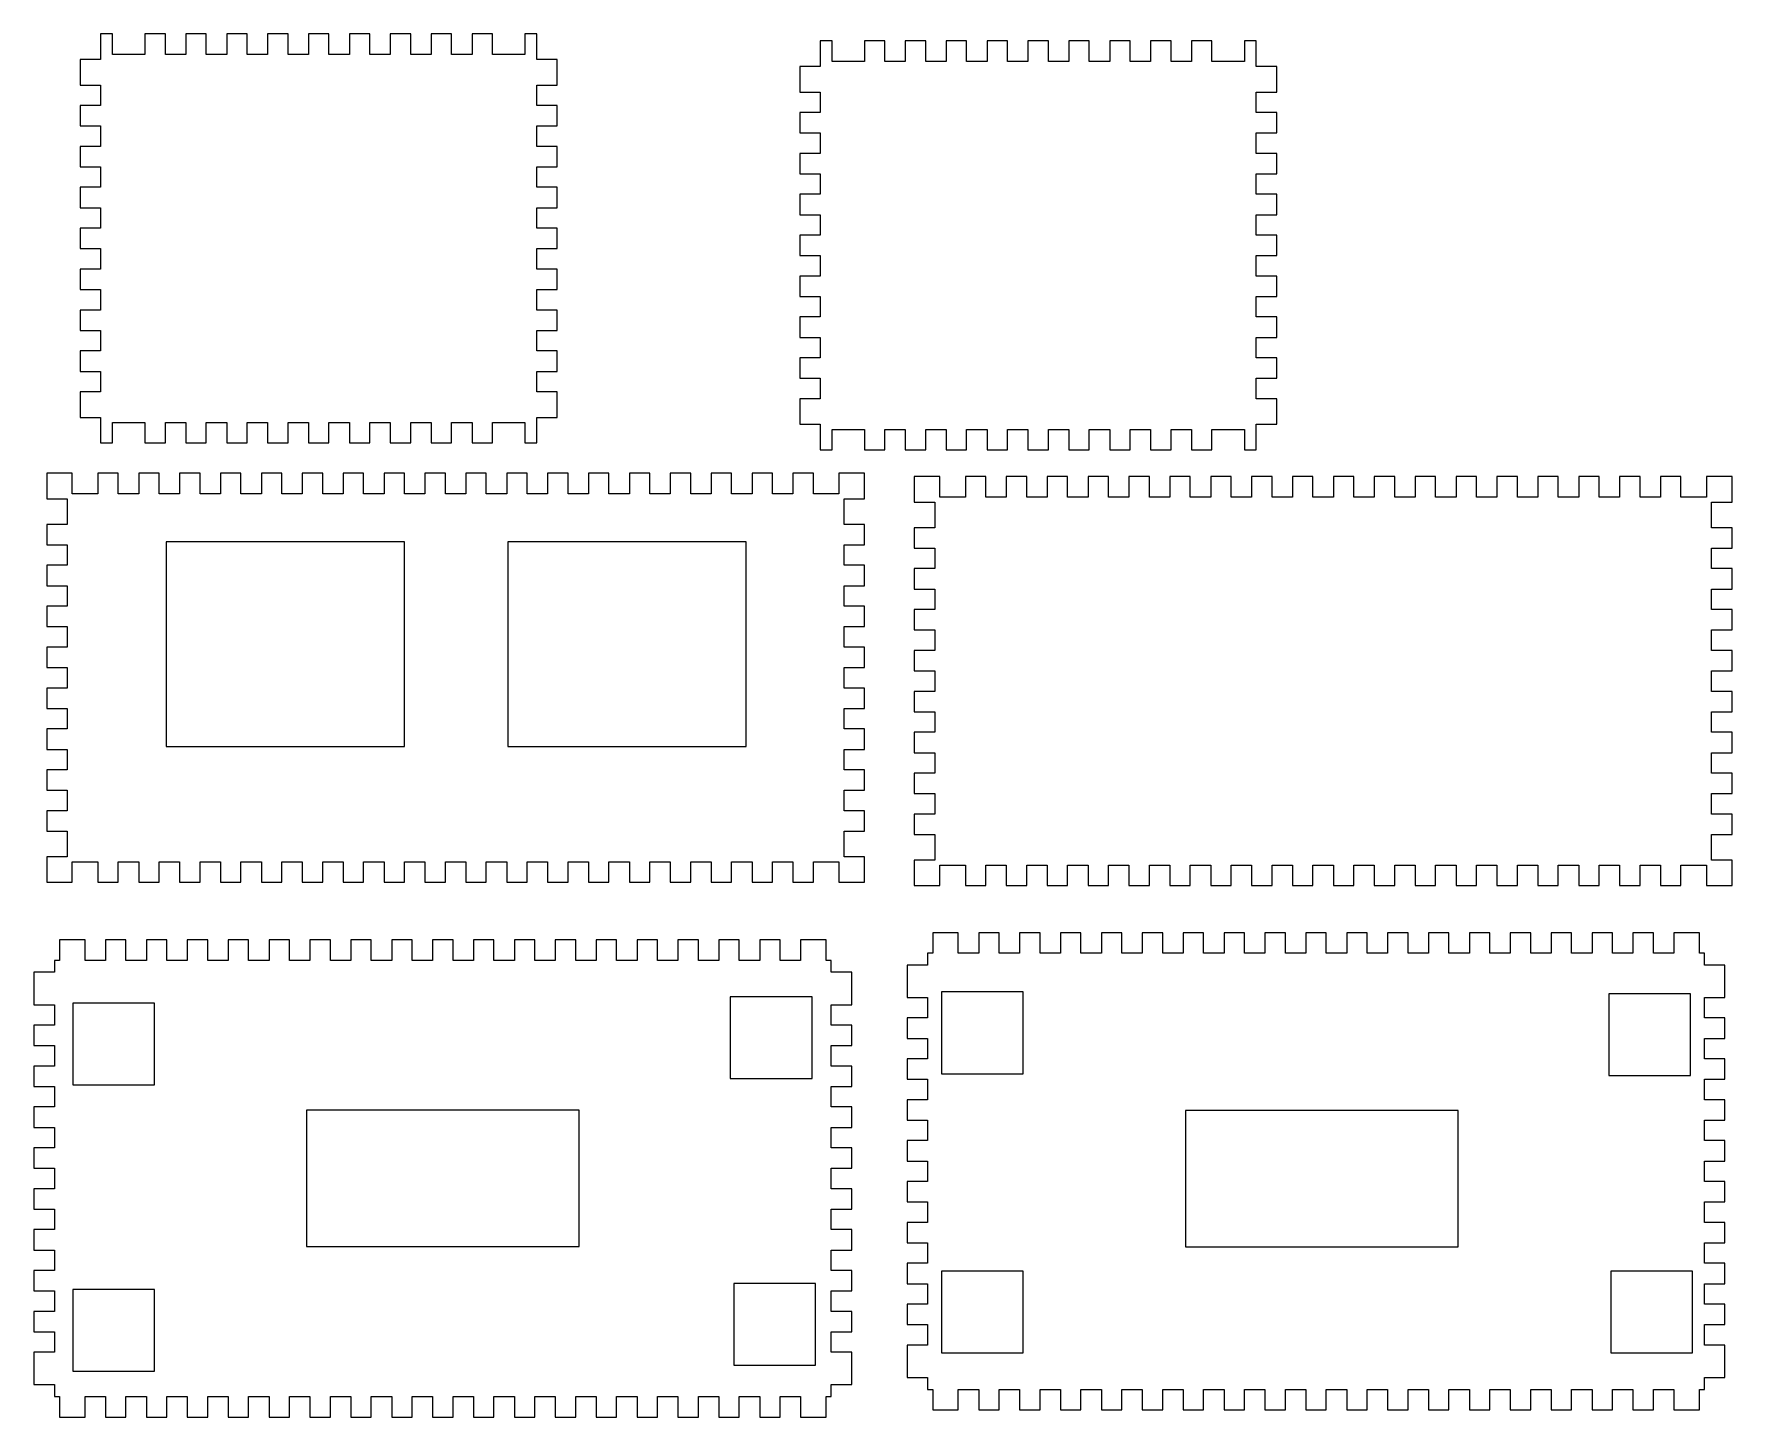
# Model space of a CAD drawing. Header units: millimetres. Extents: x -142 to 108, y -103 to 100.
import ezdxf

# ---------------------------------------------------------------- set-up
doc = ezdxf.new("R2010")
doc.units = ezdxf.units.MM
doc.header["$MEASUREMENT"] = 0
doc.layers.add('layer 1', color=7, linetype='Continuous')

msp = doc.modelspace()

# ---------------------------------------------------------------- linework, layer by layer
at = {"layer": 'layer 1', "color": 250, "lineweight": 20}
for points in [[(-122.2918, -4.5791), (-87.2918, -4.5791), (-87.2918, 25.4209), (-122.2918, 25.4209), (-122.2918, -4.5791)], [(-122.2918, -4.5791), (-87.2918, -4.5791), (-87.2918, 25.4209), (-122.2918, 25.4209), (-122.2918, -4.5791)], [(-72.1447, -4.5791), (-37.1447, -4.5791), (-37.1447, 25.4209), (-72.1447, 25.4209), (-72.1447, -4.5791)], [(-135.9667, -54.2486), (-123.9667, -54.2486), (-123.9667, -42.2486), (-135.9667, -42.2486), (-135.9667, -54.2486)], [(-39.4926, -53.3265), (-27.4926, -53.3265), (-27.4926, -41.3265), (-39.4926, -41.3265), (-39.4926, -53.3265)], [(-8.5, -52.5949), (3.5, -52.5949), (3.5, -40.5949), (-8.5, -40.5949), (-8.5, -52.5949)], [(89.4018, -52.8855), (101.4018, -52.8855), (101.4018, -40.8855), (89.4018, -40.8855), (89.4018, -52.8855)], [(-101.6718, -77.9727), (-61.672, -77.9727), (-61.672, -57.9727), (-101.6718, -57.9727), (-101.6718, -77.9727)], [(27.2933, -77.9903), (67.2931, -77.9903), (67.2931, -57.9903), (27.2933, -57.9903), (27.2933, -77.9903)], [(-8.5, -93.564), (3.5, -93.564), (3.5, -81.564), (-8.5, -81.564), (-8.5, -93.564)], [(89.6958, -93.564), (101.6958, -93.564), (101.6958, -81.564), (89.6958, -81.564), (89.6958, -93.564)], [(-135.9667, -96.2486), (-123.9667, -96.2486), (-123.9667, -84.2486), (-135.9667, -84.2486), (-135.9667, -96.2486)], [(-38.987, -95.381), (-26.987, -95.381), (-26.987, -83.381), (-38.987, -83.381), (-38.987, -95.381)]]:
    msp.add_lwpolyline(points, close=True, dxfattribs=at)
at = {"layer": 'layer 1', "lineweight": 25}
for points, knots in [([(-131.8862, 99.9488), (-131.8862, 99.9488), (-130.1362, 99.9488), (-130.1362, 99.9488), (-130.1362, 99.9488), (-130.1362, 99.9488), (-130.1362, 96.9488), (-130.1362, 96.9488), (-130.1362, 96.9488), (-130.1362, 96.9488), (-125.3862, 96.9488), (-125.3862, 96.9488), (-125.3862, 96.9488), (-125.3862, 96.9488), (-125.3862, 99.9488), (-125.3862, 99.9488), (-125.3862, 99.9488), (-125.3862, 99.9488), (-122.3862, 99.9488), (-122.3862, 99.9488), (-122.3862, 99.9488), (-122.3862, 99.9488), (-122.3862, 96.9488), (-122.3862, 96.9488), (-122.3862, 96.9488), (-122.3862, 96.9488), (-119.3862, 96.9488), (-119.3862, 96.9488), (-119.3862, 96.9488), (-119.3862, 96.9488), (-119.3862, 99.9488), (-119.3862, 99.9488), (-119.3862, 99.9488), (-119.3862, 99.9488), (-116.3862, 99.9488), (-116.3862, 99.9488), (-116.3862, 99.9488), (-116.3862, 99.9488), (-116.3862, 96.9488), (-116.3862, 96.9488), (-116.3862, 96.9488), (-116.3862, 96.9488), (-113.3862, 96.9488), (-113.3862, 96.9488), (-113.3862, 96.9488), (-113.3862, 96.9488), (-113.3862, 99.9488), (-113.3862, 99.9488), (-113.3862, 99.9488), (-113.3862, 99.9488), (-110.3862, 99.9488), (-110.3862, 99.9488), (-110.3862, 99.9488), (-110.3862, 99.9488), (-110.3862, 96.9488), (-110.3862, 96.9488), (-110.3862, 96.9488), (-110.3862, 96.9488), (-107.3862, 96.9488), (-107.3862, 96.9488), (-107.3862, 96.9488), (-107.3862, 96.9488), (-107.3862, 99.9488), (-107.3862, 99.9488), (-107.3862, 99.9488), (-107.3862, 99.9488), (-104.3862, 99.9488), (-104.3862, 99.9488), (-104.3862, 99.9488), (-104.3862, 99.9488), (-104.3862, 96.9488), (-104.3862, 96.9488), (-104.3862, 96.9488), (-104.3862, 96.9488), (-101.3862, 96.9488), (-101.3862, 96.9488), (-101.3862, 96.9488), (-101.3862, 96.9488), (-101.3862, 99.9488), (-101.3862, 99.9488), (-101.3862, 99.9488), (-101.3862, 99.9488), (-98.3862, 99.9488), (-98.3862, 99.9488), (-98.3862, 99.9488), (-98.3862, 99.9488), (-98.3862, 96.9488), (-98.3862, 96.9488), (-98.3862, 96.9488), (-98.3862, 96.9488), (-95.3862, 96.9488), (-95.3862, 96.9488), (-95.3862, 96.9488), (-95.3862, 96.9488), (-95.3862, 99.9488), (-95.3862, 99.9488), (-95.3862, 99.9488), (-95.3862, 99.9488), (-92.3862, 99.9488), (-92.3862, 99.9488), (-92.3862, 99.9488), (-92.3862, 99.9488), (-92.3862, 96.9488), (-92.3862, 96.9488), (-92.3862, 96.9488), (-92.3862, 96.9488), (-89.3862, 96.9488), (-89.3862, 96.9488), (-89.3862, 96.9488), (-89.3862, 96.9488), (-89.3862, 99.9488), (-89.3862, 99.9488), (-89.3862, 99.9488), (-89.3862, 99.9488), (-86.3862, 99.9488), (-86.3862, 99.9488), (-86.3862, 99.9488), (-86.3862, 99.9488), (-86.3862, 96.9488), (-86.3862, 96.9488), (-86.3862, 96.9488), (-86.3862, 96.9488), (-83.3862, 96.9488), (-83.3862, 96.9488), (-83.3862, 96.9488), (-83.3862, 96.9488), (-83.3862, 99.9488), (-83.3862, 99.9488), (-83.3862, 99.9488), (-83.3862, 99.9488), (-80.3862, 99.9488), (-80.3862, 99.9488), (-80.3862, 99.9488), (-80.3862, 99.9488), (-80.3862, 96.9488), (-80.3862, 96.9488), (-80.3862, 96.9488), (-80.3862, 96.9488), (-77.3862, 96.9488), (-77.3862, 96.9488), (-77.3862, 96.9488), (-77.3862, 96.9488), (-77.3862, 99.9488), (-77.3862, 99.9488), (-77.3862, 99.9488), (-77.3862, 99.9488), (-74.3862, 99.9488), (-74.3862, 99.9488), (-74.3862, 99.9488), (-74.3862, 99.9488), (-74.3862, 96.9488), (-74.3862, 96.9488), (-74.3862, 96.9488), (-74.3862, 96.9488), (-69.6362, 96.9488), (-69.6362, 96.9488), (-69.6362, 96.9488), (-69.6362, 96.9488), (-69.6362, 99.9488), (-69.6362, 99.9488), (-69.6362, 99.9488), (-69.6362, 99.9488), (-67.8862, 99.9488), (-67.8862, 99.9488), (-67.8862, 99.9488), (-67.8862, 99.9488), (-67.8862, 96.1988), (-67.8862, 96.1988), (-67.8862, 96.1988), (-67.8862, 96.1988), (-64.8862, 96.1988), (-64.8862, 96.1988), (-64.8862, 96.1988), (-64.8862, 96.1988), (-64.8862, 92.4488), (-64.8862, 92.4488), (-64.8862, 92.4488), (-64.8862, 92.4488), (-67.8862, 92.4488), (-67.8862, 92.4488), (-67.8862, 92.4488), (-67.8862, 92.4488), (-67.8862, 89.4488), (-67.8862, 89.4488), (-67.8862, 89.4488), (-67.8862, 89.4488), (-64.8862, 89.4488), (-64.8862, 89.4488), (-64.8862, 89.4488), (-64.8862, 89.4488), (-64.8862, 86.4488), (-64.8862, 86.4488), (-64.8862, 86.4488), (-64.8862, 86.4488), (-67.8862, 86.4488), (-67.8862, 86.4488), (-67.8862, 86.4488), (-67.8862, 86.4488), (-67.8862, 83.4488), (-67.8862, 83.4488), (-67.8862, 83.4488), (-67.8862, 83.4488), (-64.8862, 83.4488), (-64.8862, 83.4488), (-64.8862, 83.4488), (-64.8862, 83.4488), (-64.8862, 80.4488), (-64.8862, 80.4488), (-64.8862, 80.4488), (-64.8862, 80.4488), (-67.8862, 80.4488), (-67.8862, 80.4488), (-67.8862, 80.4488), (-67.8862, 80.4488), (-67.8862, 77.4488), (-67.8862, 77.4488), (-67.8862, 77.4488), (-67.8862, 77.4488), (-64.8862, 77.4488), (-64.8862, 77.4488), (-64.8862, 77.4488), (-64.8862, 77.4488), (-64.8862, 74.4488), (-64.8862, 74.4488), (-64.8862, 74.4488), (-64.8862, 74.4488), (-67.8862, 74.4488), (-67.8862, 74.4488), (-67.8862, 74.4488), (-67.8862, 74.4488), (-67.8862, 71.4488), (-67.8862, 71.4488), (-67.8862, 71.4488), (-67.8862, 71.4488), (-64.8862, 71.4488), (-64.8862, 71.4488), (-64.8862, 71.4488), (-64.8862, 71.4488), (-64.8862, 68.4488), (-64.8862, 68.4488), (-64.8862, 68.4488), (-64.8862, 68.4488), (-67.8862, 68.4488), (-67.8862, 68.4488), (-67.8862, 68.4488), (-67.8862, 68.4488), (-67.8862, 65.4488), (-67.8862, 65.4488), (-67.8862, 65.4488), (-67.8862, 65.4488), (-64.8862, 65.4488), (-64.8862, 65.4488), (-64.8862, 65.4488), (-64.8862, 65.4488), (-64.8862, 62.4488), (-64.8862, 62.4488), (-64.8862, 62.4488), (-64.8862, 62.4488), (-67.8862, 62.4488), (-67.8862, 62.4488), (-67.8862, 62.4488), (-67.8862, 62.4488), (-67.8862, 59.4488), (-67.8862, 59.4488), (-67.8862, 59.4488), (-67.8862, 59.4488), (-64.8862, 59.4488), (-64.8862, 59.4488), (-64.8862, 59.4488), (-64.8862, 59.4488), (-64.8862, 56.4488), (-64.8862, 56.4488), (-64.8862, 56.4488), (-64.8862, 56.4488), (-67.8862, 56.4488), (-67.8862, 56.4488), (-67.8862, 56.4488), (-67.8862, 56.4488), (-67.8862, 53.4488), (-67.8862, 53.4488), (-67.8862, 53.4488), (-67.8862, 53.4488), (-64.8862, 53.4488), (-64.8862, 53.4488), (-64.8862, 53.4488), (-64.8862, 53.4488), (-64.8862, 50.4488), (-64.8862, 50.4488), (-64.8862, 50.4488), (-64.8862, 50.4488), (-67.8862, 50.4488), (-67.8862, 50.4488), (-67.8862, 50.4488), (-67.8862, 50.4488), (-67.8862, 47.4488), (-67.8862, 47.4488), (-67.8862, 47.4488), (-67.8862, 47.4488), (-64.8862, 47.4488), (-64.8862, 47.4488), (-64.8862, 47.4488), (-64.8862, 47.4488), (-64.8862, 43.6988), (-64.8862, 43.6988), (-64.8862, 43.6988), (-64.8862, 43.6988), (-67.8862, 43.6988), (-67.8862, 43.6988), (-67.8862, 43.6988), (-67.8862, 43.6988), (-67.8862, 39.9488), (-67.8862, 39.9488), (-67.8862, 39.9488), (-67.8862, 39.9488), (-69.6362, 39.9488), (-69.6362, 39.9488), (-69.6362, 39.9488), (-69.6362, 39.9488), (-69.6362, 42.9488), (-69.6362, 42.9488), (-69.6362, 42.9488), (-69.6362, 42.9488), (-74.3862, 42.9488), (-74.3862, 42.9488), (-74.3862, 42.9488), (-74.3862, 42.9488), (-74.3862, 39.9488), (-74.3862, 39.9488), (-74.3862, 39.9488), (-74.3862, 39.9488), (-77.3862, 39.9488), (-77.3862, 39.9488), (-77.3862, 39.9488), (-77.3862, 39.9488), (-77.3862, 42.9488), (-77.3862, 42.9488), (-77.3862, 42.9488), (-77.3862, 42.9488), (-80.3862, 42.9488), (-80.3862, 42.9488), (-80.3862, 42.9488), (-80.3862, 42.9488), (-80.3862, 39.9488), (-80.3862, 39.9488), (-80.3862, 39.9488), (-80.3862, 39.9488), (-83.3862, 39.9488), (-83.3862, 39.9488), (-83.3862, 39.9488), (-83.3862, 39.9488), (-83.3862, 42.9488), (-83.3862, 42.9488), (-83.3862, 42.9488), (-83.3862, 42.9488), (-86.3862, 42.9488), (-86.3862, 42.9488), (-86.3862, 42.9488), (-86.3862, 42.9488), (-86.3862, 39.9488), (-86.3862, 39.9488), (-86.3862, 39.9488), (-86.3862, 39.9488), (-89.3862, 39.9488), (-89.3862, 39.9488), (-89.3862, 39.9488), (-89.3862, 39.9488), (-89.3862, 42.9488), (-89.3862, 42.9488), (-89.3862, 42.9488), (-89.3862, 42.9488), (-92.3862, 42.9488), (-92.3862, 42.9488), (-92.3862, 42.9488), (-92.3862, 42.9488), (-92.3862, 39.9488), (-92.3862, 39.9488), (-92.3862, 39.9488), (-92.3862, 39.9488), (-95.3862, 39.9488), (-95.3862, 39.9488), (-95.3862, 39.9488), (-95.3862, 39.9488), (-95.3862, 42.9488), (-95.3862, 42.9488), (-95.3862, 42.9488), (-95.3862, 42.9488), (-98.3862, 42.9488), (-98.3862, 42.9488), (-98.3862, 42.9488), (-98.3862, 42.9488), (-98.3862, 39.9488), (-98.3862, 39.9488), (-98.3862, 39.9488), (-98.3862, 39.9488), (-101.3862, 39.9488), (-101.3862, 39.9488), (-101.3862, 39.9488), (-101.3862, 39.9488), (-101.3862, 42.9488), (-101.3862, 42.9488), (-101.3862, 42.9488), (-101.3862, 42.9488), (-104.3862, 42.9488), (-104.3862, 42.9488), (-104.3862, 42.9488), (-104.3862, 42.9488), (-104.3862, 39.9488), (-104.3862, 39.9488), (-104.3862, 39.9488), (-104.3862, 39.9488), (-107.3862, 39.9488), (-107.3862, 39.9488), (-107.3862, 39.9488), (-107.3862, 39.9488), (-107.3862, 42.9488), (-107.3862, 42.9488), (-107.3862, 42.9488), (-107.3862, 42.9488), (-110.3862, 42.9488), (-110.3862, 42.9488), (-110.3862, 42.9488), (-110.3862, 42.9488), (-110.3862, 39.9488), (-110.3862, 39.9488), (-110.3862, 39.9488), (-110.3862, 39.9488), (-113.3862, 39.9488), (-113.3862, 39.9488), (-113.3862, 39.9488), (-113.3862, 39.9488), (-113.3862, 42.9488), (-113.3862, 42.9488), (-113.3862, 42.9488), (-113.3862, 42.9488), (-116.3862, 42.9488), (-116.3862, 42.9488), (-116.3862, 42.9488), (-116.3862, 42.9488), (-116.3862, 39.9488), (-116.3862, 39.9488), (-116.3862, 39.9488), (-116.3862, 39.9488), (-119.3862, 39.9488), (-119.3862, 39.9488), (-119.3862, 39.9488), (-119.3862, 39.9488), (-119.3862, 42.9488), (-119.3862, 42.9488), (-119.3862, 42.9488), (-119.3862, 42.9488), (-122.3862, 42.9488), (-122.3862, 42.9488), (-122.3862, 42.9488), (-122.3862, 42.9488), (-122.3862, 39.9488), (-122.3862, 39.9488), (-122.3862, 39.9488), (-122.3862, 39.9488), (-125.3862, 39.9488), (-125.3862, 39.9488), (-125.3862, 39.9488), (-125.3862, 39.9488), (-125.3862, 42.9488), (-125.3862, 42.9488), (-125.3862, 42.9488), (-125.3862, 42.9488), (-130.1362, 42.9488), (-130.1362, 42.9488), (-130.1362, 42.9488), (-130.1362, 42.9488), (-130.1362, 39.9488), (-130.1362, 39.9488), (-130.1362, 39.9488), (-130.1362, 39.9488), (-131.8862, 39.9488), (-131.8862, 39.9488), (-131.8862, 39.9488), (-131.8862, 39.9488), (-131.8862, 43.6988), (-131.8862, 43.6988), (-131.8862, 43.6988), (-131.8862, 43.6988), (-134.8862, 43.6988), (-134.8862, 43.6988), (-134.8862, 43.6988), (-134.8862, 43.6988), (-134.8862, 47.4488), (-134.8862, 47.4488), (-134.8862, 47.4488), (-134.8862, 47.4488), (-131.8862, 47.4488), (-131.8862, 47.4488), (-131.8862, 47.4488), (-131.8862, 47.4488), (-131.8862, 50.4488), (-131.8862, 50.4488), (-131.8862, 50.4488), (-131.8862, 50.4488), (-134.8862, 50.4488), (-134.8862, 50.4488), (-134.8862, 50.4488), (-134.8862, 50.4488), (-134.8862, 53.4488), (-134.8862, 53.4488), (-134.8862, 53.4488), (-134.8862, 53.4488), (-131.8862, 53.4488), (-131.8862, 53.4488), (-131.8862, 53.4488), (-131.8862, 53.4488), (-131.8862, 56.4488), (-131.8862, 56.4488), (-131.8862, 56.4488), (-131.8862, 56.4488), (-134.8862, 56.4488), (-134.8862, 56.4488), (-134.8862, 56.4488), (-134.8862, 56.4488), (-134.8862, 59.4488), (-134.8862, 59.4488), (-134.8862, 59.4488), (-134.8862, 59.4488), (-131.8862, 59.4488), (-131.8862, 59.4488), (-131.8862, 59.4488), (-131.8862, 59.4488), (-131.8862, 62.4488), (-131.8862, 62.4488), (-131.8862, 62.4488), (-131.8862, 62.4488), (-134.8862, 62.4488), (-134.8862, 62.4488), (-134.8862, 62.4488), (-134.8862, 62.4488), (-134.8862, 65.4488), (-134.8862, 65.4488), (-134.8862, 65.4488), (-134.8862, 65.4488), (-131.8862, 65.4488), (-131.8862, 65.4488), (-131.8862, 65.4488), (-131.8862, 65.4488), (-131.8862, 68.4488), (-131.8862, 68.4488), (-131.8862, 68.4488), (-131.8862, 68.4488), (-134.8862, 68.4488), (-134.8862, 68.4488), (-134.8862, 68.4488), (-134.8862, 68.4488), (-134.8862, 71.4488), (-134.8862, 71.4488), (-134.8862, 71.4488), (-134.8862, 71.4488), (-131.8862, 71.4488), (-131.8862, 71.4488), (-131.8862, 71.4488), (-131.8862, 71.4488), (-131.8862, 74.4488), (-131.8862, 74.4488), (-131.8862, 74.4488), (-131.8862, 74.4488), (-134.8862, 74.4488), (-134.8862, 74.4488), (-134.8862, 74.4488), (-134.8862, 74.4488), (-134.8862, 77.4488), (-134.8862, 77.4488), (-134.8862, 77.4488), (-134.8862, 77.4488), (-131.8862, 77.4488), (-131.8862, 77.4488), (-131.8862, 77.4488), (-131.8862, 77.4488), (-131.8862, 80.4488), (-131.8862, 80.4488), (-131.8862, 80.4488), (-131.8862, 80.4488), (-134.8862, 80.4488), (-134.8862, 80.4488), (-134.8862, 80.4488), (-134.8862, 80.4488), (-134.8862, 83.4488), (-134.8862, 83.4488), (-134.8862, 83.4488), (-134.8862, 83.4488), (-131.8862, 83.4488), (-131.8862, 83.4488), (-131.8862, 83.4488), (-131.8862, 83.4488), (-131.8862, 86.4488), (-131.8862, 86.4488), (-131.8862, 86.4488), (-131.8862, 86.4488), (-134.8862, 86.4488), (-134.8862, 86.4488), (-134.8862, 86.4488), (-134.8862, 86.4488), (-134.8862, 89.4488), (-134.8862, 89.4488), (-134.8862, 89.4488), (-134.8862, 89.4488), (-131.8862, 89.4488), (-131.8862, 89.4488), (-131.8862, 89.4488), (-131.8862, 89.4488), (-131.8862, 92.4488), (-131.8862, 92.4488), (-131.8862, 92.4488), (-131.8862, 92.4488), (-134.8862, 92.4488), (-134.8862, 92.4488), (-134.8862, 92.4488), (-134.8862, 92.4488), (-134.8862, 96.1988), (-134.8862, 96.1988), (-134.8862, 96.1988), (-134.8862, 96.1988), (-131.8862, 96.1988), (-131.8862, 96.1988), (-131.8862, 96.1988), (-131.8862, 96.1988), (-131.8862, 99.9488), (-131.8862, 99.9488)], [0, 0, 0, 0, 0.00641026, 0.00641026, 0.00641026, 0.00641026, 0.01282051, 0.01282051, 0.01282051, 0.01282051, 0.01923077, 0.01923077, 0.01923077, 0.01923077, 0.02564103, 0.02564103, 0.02564103, 0.02564103, 0.03205128, 0.03205128, 0.03205128, 0.03205128, 0.03846154, 0.03846154, 0.03846154, 0.03846154, 0.04487179, 0.04487179, 0.04487179, 0.04487179, 0.05128205, 0.05128205, 0.05128205, 0.05128205, 0.05769231, 0.05769231, 0.05769231, 0.05769231, 0.06410256, 0.06410256, 0.06410256, 0.06410256, 0.07051282, 0.07051282, 0.07051282, 0.07051282, 0.07692308, 0.07692308, 0.07692308, 0.07692308, 0.08333333, 0.08333333, 0.08333333, 0.08333333, 0.08974359, 0.08974359, 0.08974359, 0.08974359, 0.09615385, 0.09615385, 0.09615385, 0.09615385, 0.1025641, 0.1025641, 0.1025641, 0.1025641, 0.10897436, 0.10897436, 0.10897436, 0.10897436, 0.11538462, 0.11538462, 0.11538462, 0.11538462, 0.12179487, 0.12179487, 0.12179487, 0.12179487, 0.12820513, 0.12820513, 0.12820513, 0.12820513, 0.13461538, 0.13461538, 0.13461538, 0.13461538, 0.14102564, 0.14102564, 0.14102564, 0.14102564, 0.1474359, 0.1474359, 0.1474359, 0.1474359, 0.15384615, 0.15384615, 0.15384615, 0.15384615, 0.16025641, 0.16025641, 0.16025641, 0.16025641, 0.16666667, 0.16666667, 0.16666667, 0.16666667, 0.17307692, 0.17307692, 0.17307692, 0.17307692, 0.17948718, 0.17948718, 0.17948718, 0.17948718, 0.18589744, 0.18589744, 0.18589744, 0.18589744, 0.19230769, 0.19230769, 0.19230769, 0.19230769, 0.19871795, 0.19871795, 0.19871795, 0.19871795, 0.20512821, 0.20512821, 0.20512821, 0.20512821, 0.21153846, 0.21153846, 0.21153846, 0.21153846, 0.21794872, 0.21794872, 0.21794872, 0.21794872, 0.22435897, 0.22435897, 0.22435897, 0.22435897, 0.23076923, 0.23076923, 0.23076923, 0.23076923, 0.23717949, 0.23717949, 0.23717949, 0.23717949, 0.24358974, 0.24358974, 0.24358974, 0.24358974, 0.25, 0.25, 0.25, 0.25, 0.25641026, 0.25641026, 0.25641026, 0.25641026, 0.26282051, 0.26282051, 0.26282051, 0.26282051, 0.26923077, 0.26923077, 0.26923077, 0.26923077, 0.27564103, 0.27564103, 0.27564103, 0.27564103, 0.28205128, 0.28205128, 0.28205128, 0.28205128, 0.28846154, 0.28846154, 0.28846154, 0.28846154, 0.29487179, 0.29487179, 0.29487179, 0.29487179, 0.30128205, 0.30128205, 0.30128205, 0.30128205, 0.30769231, 0.30769231, 0.30769231, 0.30769231, 0.31410256, 0.31410256, 0.31410256, 0.31410256, 0.32051282, 0.32051282, 0.32051282, 0.32051282, 0.32692308, 0.32692308, 0.32692308, 0.32692308, 0.33333333, 0.33333333, 0.33333333, 0.33333333, 0.33974359, 0.33974359, 0.33974359, 0.33974359, 0.34615385, 0.34615385, 0.34615385, 0.34615385, 0.3525641, 0.3525641, 0.3525641, 0.3525641, 0.35897436, 0.35897436, 0.35897436, 0.35897436, 0.36538462, 0.36538462, 0.36538462, 0.36538462, 0.37179487, 0.37179487, 0.37179487, 0.37179487, 0.37820513, 0.37820513, 0.37820513, 0.37820513, 0.38461538, 0.38461538, 0.38461538, 0.38461538, 0.39102564, 0.39102564, 0.39102564, 0.39102564, 0.3974359, 0.3974359, 0.3974359, 0.3974359, 0.40384615, 0.40384615, 0.40384615, 0.40384615, 0.41025641, 0.41025641, 0.41025641, 0.41025641, 0.41666667, 0.41666667, 0.41666667, 0.41666667, 0.42307692, 0.42307692, 0.42307692, 0.42307692, 0.42948718, 0.42948718, 0.42948718, 0.42948718, 0.43589744, 0.43589744, 0.43589744, 0.43589744, 0.44230769, 0.44230769, 0.44230769, 0.44230769, 0.44871795, 0.44871795, 0.44871795, 0.44871795, 0.45512821, 0.45512821, 0.45512821, 0.45512821, 0.46153846, 0.46153846, 0.46153846, 0.46153846, 0.46794872, 0.46794872, 0.46794872, 0.46794872, 0.47435897, 0.47435897, 0.47435897, 0.47435897, 0.48076923, 0.48076923, 0.48076923, 0.48076923, 0.48717949, 0.48717949, 0.48717949, 0.48717949, 0.49358974, 0.49358974, 0.49358974, 0.49358974, 0.5, 0.5, 0.5, 0.5, 0.50641026, 0.50641026, 0.50641026, 0.50641026, 0.51282051, 0.51282051, 0.51282051, 0.51282051, 0.51923077, 0.51923077, 0.51923077, 0.51923077, 0.52564103, 0.52564103, 0.52564103, 0.52564103, 0.53205128, 0.53205128, 0.53205128, 0.53205128, 0.53846154, 0.53846154, 0.53846154, 0.53846154, 0.54487179, 0.54487179, 0.54487179, 0.54487179, 0.55128205, 0.55128205, 0.55128205, 0.55128205, 0.55769231, 0.55769231, 0.55769231, 0.55769231, 0.56410256, 0.56410256, 0.56410256, 0.56410256, 0.57051282, 0.57051282, 0.57051282, 0.57051282, 0.57692308, 0.57692308, 0.57692308, 0.57692308, 0.58333333, 0.58333333, 0.58333333, 0.58333333, 0.58974359, 0.58974359, 0.58974359, 0.58974359, 0.59615385, 0.59615385, 0.59615385, 0.59615385, 0.6025641, 0.6025641, 0.6025641, 0.6025641, 0.60897436, 0.60897436, 0.60897436, 0.60897436, 0.61538462, 0.61538462, 0.61538462, 0.61538462, 0.62179487, 0.62179487, 0.62179487, 0.62179487, 0.62820513, 0.62820513, 0.62820513, 0.62820513, 0.63461538, 0.63461538, 0.63461538, 0.63461538, 0.64102564, 0.64102564, 0.64102564, 0.64102564, 0.6474359, 0.6474359, 0.6474359, 0.6474359, 0.65384615, 0.65384615, 0.65384615, 0.65384615, 0.66025641, 0.66025641, 0.66025641, 0.66025641, 0.66666667, 0.66666667, 0.66666667, 0.66666667, 0.67307692, 0.67307692, 0.67307692, 0.67307692, 0.67948718, 0.67948718, 0.67948718, 0.67948718, 0.68589744, 0.68589744, 0.68589744, 0.68589744, 0.69230769, 0.69230769, 0.69230769, 0.69230769, 0.69871795, 0.69871795, 0.69871795, 0.69871795, 0.70512821, 0.70512821, 0.70512821, 0.70512821, 0.71153846, 0.71153846, 0.71153846, 0.71153846, 0.71794872, 0.71794872, 0.71794872, 0.71794872, 0.72435897, 0.72435897, 0.72435897, 0.72435897, 0.73076923, 0.73076923, 0.73076923, 0.73076923, 0.73717949, 0.73717949, 0.73717949, 0.73717949, 0.74358974, 0.74358974, 0.74358974, 0.74358974, 0.75, 0.75, 0.75, 0.75, 0.75641026, 0.75641026, 0.75641026, 0.75641026, 0.76282051, 0.76282051, 0.76282051, 0.76282051, 0.76923077, 0.76923077, 0.76923077, 0.76923077, 0.77564103, 0.77564103, 0.77564103, 0.77564103, 0.78205128, 0.78205128, 0.78205128, 0.78205128, 0.78846154, 0.78846154, 0.78846154, 0.78846154, 0.79487179, 0.79487179, 0.79487179, 0.79487179, 0.80128205, 0.80128205, 0.80128205, 0.80128205, 0.80769231, 0.80769231, 0.80769231, 0.80769231, 0.81410256, 0.81410256, 0.81410256, 0.81410256, 0.82051282, 0.82051282, 0.82051282, 0.82051282, 0.82692308, 0.82692308, 0.82692308, 0.82692308, 0.83333333, 0.83333333, 0.83333333, 0.83333333, 0.83974359, 0.83974359, 0.83974359, 0.83974359, 0.84615385, 0.84615385, 0.84615385, 0.84615385, 0.8525641, 0.8525641, 0.8525641, 0.8525641, 0.85897436, 0.85897436, 0.85897436, 0.85897436, 0.86538462, 0.86538462, 0.86538462, 0.86538462, 0.87179487, 0.87179487, 0.87179487, 0.87179487, 0.87820513, 0.87820513, 0.87820513, 0.87820513, 0.88461538, 0.88461538, 0.88461538, 0.88461538, 0.89102564, 0.89102564, 0.89102564, 0.89102564, 0.8974359, 0.8974359, 0.8974359, 0.8974359, 0.90384615, 0.90384615, 0.90384615, 0.90384615, 0.91025641, 0.91025641, 0.91025641, 0.91025641, 0.91666667, 0.91666667, 0.91666667, 0.91666667, 0.92307692, 0.92307692, 0.92307692, 0.92307692, 0.92948718, 0.92948718, 0.92948718, 0.92948718, 0.93589744, 0.93589744, 0.93589744, 0.93589744, 0.94230769, 0.94230769, 0.94230769, 0.94230769, 0.94871795, 0.94871795, 0.94871795, 0.94871795, 0.95512821, 0.95512821, 0.95512821, 0.95512821, 0.96153846, 0.96153846, 0.96153846, 0.96153846, 0.96794872, 0.96794872, 0.96794872, 0.96794872, 0.97435897, 0.97435897, 0.97435897, 0.97435897, 0.98076923, 0.98076923, 0.98076923, 0.98076923, 0.98717949, 0.98717949, 0.98717949, 0.98717949, 0.99358974, 0.99358974, 0.99358974, 0.99358974, 1, 1, 1, 1]), ([(-26.3117, 98.9249), (-26.3117, 98.9249), (-24.5617, 98.9249), (-24.5617, 98.9249), (-24.5617, 98.9249), (-24.5617, 98.9249), (-24.5617, 95.9249), (-24.5617, 95.9249), (-24.5617, 95.9249), (-24.5617, 95.9249), (-19.8117, 95.9249), (-19.8117, 95.9249), (-19.8117, 95.9249), (-19.8117, 95.9249), (-19.8117, 98.9249), (-19.8117, 98.9249), (-19.8117, 98.9249), (-19.8117, 98.9249), (-16.8117, 98.9249), (-16.8117, 98.9249), (-16.8117, 98.9249), (-16.8117, 98.9249), (-16.8117, 95.9249), (-16.8117, 95.9249), (-16.8117, 95.9249), (-16.8117, 95.9249), (-13.8117, 95.9249), (-13.8117, 95.9249), (-13.8117, 95.9249), (-13.8117, 95.9249), (-13.8117, 98.9249), (-13.8117, 98.9249), (-13.8117, 98.9249), (-13.8117, 98.9249), (-10.8117, 98.9249), (-10.8117, 98.9249), (-10.8117, 98.9249), (-10.8117, 98.9249), (-10.8117, 95.9249), (-10.8117, 95.9249), (-10.8117, 95.9249), (-10.8117, 95.9249), (-7.8117, 95.9249), (-7.8117, 95.9249), (-7.8117, 95.9249), (-7.8117, 95.9249), (-7.8117, 98.9249), (-7.8117, 98.9249), (-7.8117, 98.9249), (-7.8117, 98.9249), (-4.8117, 98.9249), (-4.8117, 98.9249), (-4.8117, 98.9249), (-4.8117, 98.9249), (-4.8117, 95.9249), (-4.8117, 95.9249), (-4.8117, 95.9249), (-4.8117, 95.9249), (-1.8117, 95.9249), (-1.8117, 95.9249), (-1.8117, 95.9249), (-1.8117, 95.9249), (-1.8117, 98.9249), (-1.8117, 98.9249), (-1.8117, 98.9249), (-1.8117, 98.9249), (1.1883, 98.9249), (1.1883, 98.9249), (1.1883, 98.9249), (1.1883, 98.9249), (1.1883, 95.9249), (1.1883, 95.9249), (1.1883, 95.9249), (1.1883, 95.9249), (4.1883, 95.9249), (4.1883, 95.9249), (4.1883, 95.9249), (4.1883, 95.9249), (4.1883, 98.9249), (4.1883, 98.9249), (4.1883, 98.9249), (4.1883, 98.9249), (7.1883, 98.9249), (7.1883, 98.9249), (7.1883, 98.9249), (7.1883, 98.9249), (7.1883, 95.9249), (7.1883, 95.9249), (7.1883, 95.9249), (7.1883, 95.9249), (10.1883, 95.9249), (10.1883, 95.9249), (10.1883, 95.9249), (10.1883, 95.9249), (10.1883, 98.9249), (10.1883, 98.9249), (10.1883, 98.9249), (10.1883, 98.9249), (13.1883, 98.9249), (13.1883, 98.9249), (13.1883, 98.9249), (13.1883, 98.9249), (13.1883, 95.9249), (13.1883, 95.9249), (13.1883, 95.9249), (13.1883, 95.9249), (16.1883, 95.9249), (16.1883, 95.9249), (16.1883, 95.9249), (16.1883, 95.9249), (16.1883, 98.9249), (16.1883, 98.9249), (16.1883, 98.9249), (16.1883, 98.9249), (19.1883, 98.9249), (19.1883, 98.9249), (19.1883, 98.9249), (19.1883, 98.9249), (19.1883, 95.9249), (19.1883, 95.9249), (19.1883, 95.9249), (19.1883, 95.9249), (22.1883, 95.9249), (22.1883, 95.9249), (22.1883, 95.9249), (22.1883, 95.9249), (22.1883, 98.9249), (22.1883, 98.9249), (22.1883, 98.9249), (22.1883, 98.9249), (25.1883, 98.9249), (25.1883, 98.9249), (25.1883, 98.9249), (25.1883, 98.9249), (25.1883, 95.9249), (25.1883, 95.9249), (25.1883, 95.9249), (25.1883, 95.9249), (28.1883, 95.9249), (28.1883, 95.9249), (28.1883, 95.9249), (28.1883, 95.9249), (28.1883, 98.9249), (28.1883, 98.9249), (28.1883, 98.9249), (28.1883, 98.9249), (31.1883, 98.9249), (31.1883, 98.9249), (31.1883, 98.9249), (31.1883, 98.9249), (31.1883, 95.9249), (31.1883, 95.9249), (31.1883, 95.9249), (31.1883, 95.9249), (35.9383, 95.9249), (35.9383, 95.9249), (35.9383, 95.9249), (35.9383, 95.9249), (35.9383, 98.9249), (35.9383, 98.9249), (35.9383, 98.9249), (35.9383, 98.9249), (37.6883, 98.9249), (37.6883, 98.9249), (37.6883, 98.9249), (37.6883, 98.9249), (37.6883, 95.1749), (37.6883, 95.1749), (37.6883, 95.1749), (37.6883, 95.1749), (40.6883, 95.1749), (40.6883, 95.1749), (40.6883, 95.1749), (40.6883, 95.1749), (40.6883, 91.4249), (40.6883, 91.4249), (40.6883, 91.4249), (40.6883, 91.4249), (37.6883, 91.4249), (37.6883, 91.4249), (37.6883, 91.4249), (37.6883, 91.4249), (37.6883, 88.4249), (37.6883, 88.4249), (37.6883, 88.4249), (37.6883, 88.4249), (40.6883, 88.4249), (40.6883, 88.4249), (40.6883, 88.4249), (40.6883, 88.4249), (40.6883, 85.4249), (40.6883, 85.4249), (40.6883, 85.4249), (40.6883, 85.4249), (37.6883, 85.4249), (37.6883, 85.4249), (37.6883, 85.4249), (37.6883, 85.4249), (37.6883, 82.4249), (37.6883, 82.4249), (37.6883, 82.4249), (37.6883, 82.4249), (40.6883, 82.4249), (40.6883, 82.4249), (40.6883, 82.4249), (40.6883, 82.4249), (40.6883, 79.4249), (40.6883, 79.4249), (40.6883, 79.4249), (40.6883, 79.4249), (37.6883, 79.4249), (37.6883, 79.4249), (37.6883, 79.4249), (37.6883, 79.4249), (37.6883, 76.4249), (37.6883, 76.4249), (37.6883, 76.4249), (37.6883, 76.4249), (40.6883, 76.4249), (40.6883, 76.4249), (40.6883, 76.4249), (40.6883, 76.4249), (40.6883, 73.4249), (40.6883, 73.4249), (40.6883, 73.4249), (40.6883, 73.4249), (37.6883, 73.4249), (37.6883, 73.4249), (37.6883, 73.4249), (37.6883, 73.4249), (37.6883, 70.4249), (37.6883, 70.4249), (37.6883, 70.4249), (37.6883, 70.4249), (40.6883, 70.4249), (40.6883, 70.4249), (40.6883, 70.4249), (40.6883, 70.4249), (40.6883, 67.4249), (40.6883, 67.4249), (40.6883, 67.4249), (40.6883, 67.4249), (37.6883, 67.4249), (37.6883, 67.4249), (37.6883, 67.4249), (37.6883, 67.4249), (37.6883, 64.4249), (37.6883, 64.4249), (37.6883, 64.4249), (37.6883, 64.4249), (40.6883, 64.4249), (40.6883, 64.4249), (40.6883, 64.4249), (40.6883, 64.4249), (40.6883, 61.4249), (40.6883, 61.4249), (40.6883, 61.4249), (40.6883, 61.4249), (37.6883, 61.4249), (37.6883, 61.4249), (37.6883, 61.4249), (37.6883, 61.4249), (37.6883, 58.4249), (37.6883, 58.4249), (37.6883, 58.4249), (37.6883, 58.4249), (40.6883, 58.4249), (40.6883, 58.4249), (40.6883, 58.4249), (40.6883, 58.4249), (40.6883, 55.4249), (40.6883, 55.4249), (40.6883, 55.4249), (40.6883, 55.4249), (37.6883, 55.4249), (37.6883, 55.4249), (37.6883, 55.4249), (37.6883, 55.4249), (37.6883, 52.4249), (37.6883, 52.4249), (37.6883, 52.4249), (37.6883, 52.4249), (40.6883, 52.4249), (40.6883, 52.4249), (40.6883, 52.4249), (40.6883, 52.4249), (40.6883, 49.4249), (40.6883, 49.4249), (40.6883, 49.4249), (40.6883, 49.4249), (37.6883, 49.4249), (37.6883, 49.4249), (37.6883, 49.4249), (37.6883, 49.4249), (37.6883, 46.4249), (37.6883, 46.4249), (37.6883, 46.4249), (37.6883, 46.4249), (40.6883, 46.4249), (40.6883, 46.4249), (40.6883, 46.4249), (40.6883, 46.4249), (40.6883, 42.6749), (40.6883, 42.6749), (40.6883, 42.6749), (40.6883, 42.6749), (37.6883, 42.6749), (37.6883, 42.6749), (37.6883, 42.6749), (37.6883, 42.6749), (37.6883, 38.9249), (37.6883, 38.9249), (37.6883, 38.9249), (37.6883, 38.9249), (35.9383, 38.9249), (35.9383, 38.9249), (35.9383, 38.9249), (35.9383, 38.9249), (35.9383, 41.9249), (35.9383, 41.9249), (35.9383, 41.9249), (35.9383, 41.9249), (31.1883, 41.9249), (31.1883, 41.9249), (31.1883, 41.9249), (31.1883, 41.9249), (31.1883, 38.9249), (31.1883, 38.9249), (31.1883, 38.9249), (31.1883, 38.9249), (28.1883, 38.9249), (28.1883, 38.9249), (28.1883, 38.9249), (28.1883, 38.9249), (28.1883, 41.9249), (28.1883, 41.9249), (28.1883, 41.9249), (28.1883, 41.9249), (25.1883, 41.9249), (25.1883, 41.9249), (25.1883, 41.9249), (25.1883, 41.9249), (25.1883, 38.9249), (25.1883, 38.9249), (25.1883, 38.9249), (25.1883, 38.9249), (22.1883, 38.9249), (22.1883, 38.9249), (22.1883, 38.9249), (22.1883, 38.9249), (22.1883, 41.9249), (22.1883, 41.9249), (22.1883, 41.9249), (22.1883, 41.9249), (19.1883, 41.9249), (19.1883, 41.9249), (19.1883, 41.9249), (19.1883, 41.9249), (19.1883, 38.9249), (19.1883, 38.9249), (19.1883, 38.9249), (19.1883, 38.9249), (16.1883, 38.9249), (16.1883, 38.9249), (16.1883, 38.9249), (16.1883, 38.9249), (16.1883, 41.9249), (16.1883, 41.9249), (16.1883, 41.9249), (16.1883, 41.9249), (13.1883, 41.9249), (13.1883, 41.9249), (13.1883, 41.9249), (13.1883, 41.9249), (13.1883, 38.9249), (13.1883, 38.9249), (13.1883, 38.9249), (13.1883, 38.9249), (10.1883, 38.9249), (10.1883, 38.9249), (10.1883, 38.9249), (10.1883, 38.9249), (10.1883, 41.9249), (10.1883, 41.9249), (10.1883, 41.9249), (10.1883, 41.9249), (7.1883, 41.9249), (7.1883, 41.9249), (7.1883, 41.9249), (7.1883, 41.9249), (7.1883, 38.9249), (7.1883, 38.9249), (7.1883, 38.9249), (7.1883, 38.9249), (4.1883, 38.9249), (4.1883, 38.9249), (4.1883, 38.9249), (4.1883, 38.9249), (4.1883, 41.9249), (4.1883, 41.9249), (4.1883, 41.9249), (4.1883, 41.9249), (1.1883, 41.9249), (1.1883, 41.9249), (1.1883, 41.9249), (1.1883, 41.9249), (1.1883, 38.9249), (1.1883, 38.9249), (1.1883, 38.9249), (1.1883, 38.9249), (-1.8117, 38.9249), (-1.8117, 38.9249), (-1.8117, 38.9249), (-1.8117, 38.9249), (-1.8117, 41.9249), (-1.8117, 41.9249), (-1.8117, 41.9249), (-1.8117, 41.9249), (-4.8117, 41.9249), (-4.8117, 41.9249), (-4.8117, 41.9249), (-4.8117, 41.9249), (-4.8117, 38.9249), (-4.8117, 38.9249), (-4.8117, 38.9249), (-4.8117, 38.9249), (-7.8117, 38.9249), (-7.8117, 38.9249), (-7.8117, 38.9249), (-7.8117, 38.9249), (-7.8117, 41.9249), (-7.8117, 41.9249), (-7.8117, 41.9249), (-7.8117, 41.9249), (-10.8117, 41.9249), (-10.8117, 41.9249), (-10.8117, 41.9249), (-10.8117, 41.9249), (-10.8117, 38.9249), (-10.8117, 38.9249), (-10.8117, 38.9249), (-10.8117, 38.9249), (-13.8117, 38.9249), (-13.8117, 38.9249), (-13.8117, 38.9249), (-13.8117, 38.9249), (-13.8117, 41.9249), (-13.8117, 41.9249), (-13.8117, 41.9249), (-13.8117, 41.9249), (-16.8117, 41.9249), (-16.8117, 41.9249), (-16.8117, 41.9249), (-16.8117, 41.9249), (-16.8117, 38.9249), (-16.8117, 38.9249), (-16.8117, 38.9249), (-16.8117, 38.9249), (-19.8117, 38.9249), (-19.8117, 38.9249), (-19.8117, 38.9249), (-19.8117, 38.9249), (-19.8117, 41.9249), (-19.8117, 41.9249), (-19.8117, 41.9249), (-19.8117, 41.9249), (-24.5617, 41.9249), (-24.5617, 41.9249), (-24.5617, 41.9249), (-24.5617, 41.9249), (-24.5617, 38.9249), (-24.5617, 38.9249), (-24.5617, 38.9249), (-24.5617, 38.9249), (-26.3117, 38.9249), (-26.3117, 38.9249), (-26.3117, 38.9249), (-26.3117, 38.9249), (-26.3117, 42.6749), (-26.3117, 42.6749), (-26.3117, 42.6749), (-26.3117, 42.6749), (-29.3117, 42.6749), (-29.3117, 42.6749), (-29.3117, 42.6749), (-29.3117, 42.6749), (-29.3117, 46.4249), (-29.3117, 46.4249), (-29.3117, 46.4249), (-29.3117, 46.4249), (-26.3117, 46.4249), (-26.3117, 46.4249), (-26.3117, 46.4249), (-26.3117, 46.4249), (-26.3117, 49.4249), (-26.3117, 49.4249), (-26.3117, 49.4249), (-26.3117, 49.4249), (-29.3117, 49.4249), (-29.3117, 49.4249), (-29.3117, 49.4249), (-29.3117, 49.4249), (-29.3117, 52.4249), (-29.3117, 52.4249), (-29.3117, 52.4249), (-29.3117, 52.4249), (-26.3117, 52.4249), (-26.3117, 52.4249), (-26.3117, 52.4249), (-26.3117, 52.4249), (-26.3117, 55.4249), (-26.3117, 55.4249), (-26.3117, 55.4249), (-26.3117, 55.4249), (-29.3117, 55.4249), (-29.3117, 55.4249), (-29.3117, 55.4249), (-29.3117, 55.4249), (-29.3117, 58.4249), (-29.3117, 58.4249), (-29.3117, 58.4249), (-29.3117, 58.4249), (-26.3117, 58.4249), (-26.3117, 58.4249), (-26.3117, 58.4249), (-26.3117, 58.4249), (-26.3117, 61.4249), (-26.3117, 61.4249), (-26.3117, 61.4249), (-26.3117, 61.4249), (-29.3117, 61.4249), (-29.3117, 61.4249), (-29.3117, 61.4249), (-29.3117, 61.4249), (-29.3117, 64.4249), (-29.3117, 64.4249), (-29.3117, 64.4249), (-29.3117, 64.4249), (-26.3117, 64.4249), (-26.3117, 64.4249), (-26.3117, 64.4249), (-26.3117, 64.4249), (-26.3117, 67.4249), (-26.3117, 67.4249), (-26.3117, 67.4249), (-26.3117, 67.4249), (-29.3117, 67.4249), (-29.3117, 67.4249), (-29.3117, 67.4249), (-29.3117, 67.4249), (-29.3117, 70.4249), (-29.3117, 70.4249), (-29.3117, 70.4249), (-29.3117, 70.4249), (-26.3117, 70.4249), (-26.3117, 70.4249), (-26.3117, 70.4249), (-26.3117, 70.4249), (-26.3117, 73.4249), (-26.3117, 73.4249), (-26.3117, 73.4249), (-26.3117, 73.4249), (-29.3117, 73.4249), (-29.3117, 73.4249), (-29.3117, 73.4249), (-29.3117, 73.4249), (-29.3117, 76.4249), (-29.3117, 76.4249), (-29.3117, 76.4249), (-29.3117, 76.4249), (-26.3117, 76.4249), (-26.3117, 76.4249), (-26.3117, 76.4249), (-26.3117, 76.4249), (-26.3117, 79.4249), (-26.3117, 79.4249), (-26.3117, 79.4249), (-26.3117, 79.4249), (-29.3117, 79.4249), (-29.3117, 79.4249), (-29.3117, 79.4249), (-29.3117, 79.4249), (-29.3117, 82.4249), (-29.3117, 82.4249), (-29.3117, 82.4249), (-29.3117, 82.4249), (-26.3117, 82.4249), (-26.3117, 82.4249), (-26.3117, 82.4249), (-26.3117, 82.4249), (-26.3117, 85.4249), (-26.3117, 85.4249), (-26.3117, 85.4249), (-26.3117, 85.4249), (-29.3117, 85.4249), (-29.3117, 85.4249), (-29.3117, 85.4249), (-29.3117, 85.4249), (-29.3117, 88.4249), (-29.3117, 88.4249), (-29.3117, 88.4249), (-29.3117, 88.4249), (-26.3117, 88.4249), (-26.3117, 88.4249), (-26.3117, 88.4249), (-26.3117, 88.4249), (-26.3117, 91.4249), (-26.3117, 91.4249), (-26.3117, 91.4249), (-26.3117, 91.4249), (-29.3117, 91.4249), (-29.3117, 91.4249), (-29.3117, 91.4249), (-29.3117, 91.4249), (-29.3117, 95.1749), (-29.3117, 95.1749), (-29.3117, 95.1749), (-29.3117, 95.1749), (-26.3117, 95.1749), (-26.3117, 95.1749), (-26.3117, 95.1749), (-26.3117, 95.1749), (-26.3117, 98.9249), (-26.3117, 98.9249)], [0, 0, 0, 0, 0.00641026, 0.00641026, 0.00641026, 0.00641026, 0.01282051, 0.01282051, 0.01282051, 0.01282051, 0.01923077, 0.01923077, 0.01923077, 0.01923077, 0.02564103, 0.02564103, 0.02564103, 0.02564103, 0.03205128, 0.03205128, 0.03205128, 0.03205128, 0.03846154, 0.03846154, 0.03846154, 0.03846154, 0.04487179, 0.04487179, 0.04487179, 0.04487179, 0.05128205, 0.05128205, 0.05128205, 0.05128205, 0.05769231, 0.05769231, 0.05769231, 0.05769231, 0.06410256, 0.06410256, 0.06410256, 0.06410256, 0.07051282, 0.07051282, 0.07051282, 0.07051282, 0.07692308, 0.07692308, 0.07692308, 0.07692308, 0.08333333, 0.08333333, 0.08333333, 0.08333333, 0.08974359, 0.08974359, 0.08974359, 0.08974359, 0.09615385, 0.09615385, 0.09615385, 0.09615385, 0.1025641, 0.1025641, 0.1025641, 0.1025641, 0.10897436, 0.10897436, 0.10897436, 0.10897436, 0.11538462, 0.11538462, 0.11538462, 0.11538462, 0.12179487, 0.12179487, 0.12179487, 0.12179487, 0.12820513, 0.12820513, 0.12820513, 0.12820513, 0.13461538, 0.13461538, 0.13461538, 0.13461538, 0.14102564, 0.14102564, 0.14102564, 0.14102564, 0.1474359, 0.1474359, 0.1474359, 0.1474359, 0.15384615, 0.15384615, 0.15384615, 0.15384615, 0.16025641, 0.16025641, 0.16025641, 0.16025641, 0.16666667, 0.16666667, 0.16666667, 0.16666667, 0.17307692, 0.17307692, 0.17307692, 0.17307692, 0.17948718, 0.17948718, 0.17948718, 0.17948718, 0.18589744, 0.18589744, 0.18589744, 0.18589744, 0.19230769, 0.19230769, 0.19230769, 0.19230769, 0.19871795, 0.19871795, 0.19871795, 0.19871795, 0.20512821, 0.20512821, 0.20512821, 0.20512821, 0.21153846, 0.21153846, 0.21153846, 0.21153846, 0.21794872, 0.21794872, 0.21794872, 0.21794872, 0.22435897, 0.22435897, 0.22435897, 0.22435897, 0.23076923, 0.23076923, 0.23076923, 0.23076923, 0.23717949, 0.23717949, 0.23717949, 0.23717949, 0.24358974, 0.24358974, 0.24358974, 0.24358974, 0.25, 0.25, 0.25, 0.25, 0.25641026, 0.25641026, 0.25641026, 0.25641026, 0.26282051, 0.26282051, 0.26282051, 0.26282051, 0.26923077, 0.26923077, 0.26923077, 0.26923077, 0.27564103, 0.27564103, 0.27564103, 0.27564103, 0.28205128, 0.28205128, 0.28205128, 0.28205128, 0.28846154, 0.28846154, 0.28846154, 0.28846154, 0.29487179, 0.29487179, 0.29487179, 0.29487179, 0.30128205, 0.30128205, 0.30128205, 0.30128205, 0.30769231, 0.30769231, 0.30769231, 0.30769231, 0.31410256, 0.31410256, 0.31410256, 0.31410256, 0.32051282, 0.32051282, 0.32051282, 0.32051282, 0.32692308, 0.32692308, 0.32692308, 0.32692308, 0.33333333, 0.33333333, 0.33333333, 0.33333333, 0.33974359, 0.33974359, 0.33974359, 0.33974359, 0.34615385, 0.34615385, 0.34615385, 0.34615385, 0.3525641, 0.3525641, 0.3525641, 0.3525641, 0.35897436, 0.35897436, 0.35897436, 0.35897436, 0.36538462, 0.36538462, 0.36538462, 0.36538462, 0.37179487, 0.37179487, 0.37179487, 0.37179487, 0.37820513, 0.37820513, 0.37820513, 0.37820513, 0.38461538, 0.38461538, 0.38461538, 0.38461538, 0.39102564, 0.39102564, 0.39102564, 0.39102564, 0.3974359, 0.3974359, 0.3974359, 0.3974359, 0.40384615, 0.40384615, 0.40384615, 0.40384615, 0.41025641, 0.41025641, 0.41025641, 0.41025641, 0.41666667, 0.41666667, 0.41666667, 0.41666667, 0.42307692, 0.42307692, 0.42307692, 0.42307692, 0.42948718, 0.42948718, 0.42948718, 0.42948718, 0.43589744, 0.43589744, 0.43589744, 0.43589744, 0.44230769, 0.44230769, 0.44230769, 0.44230769, 0.44871795, 0.44871795, 0.44871795, 0.44871795, 0.45512821, 0.45512821, 0.45512821, 0.45512821, 0.46153846, 0.46153846, 0.46153846, 0.46153846, 0.46794872, 0.46794872, 0.46794872, 0.46794872, 0.47435897, 0.47435897, 0.47435897, 0.47435897, 0.48076923, 0.48076923, 0.48076923, 0.48076923, 0.48717949, 0.48717949, 0.48717949, 0.48717949, 0.49358974, 0.49358974, 0.49358974, 0.49358974, 0.5, 0.5, 0.5, 0.5, 0.50641026, 0.50641026, 0.50641026, 0.50641026, 0.51282051, 0.51282051, 0.51282051, 0.51282051, 0.51923077, 0.51923077, 0.51923077, 0.51923077, 0.52564103, 0.52564103, 0.52564103, 0.52564103, 0.53205128, 0.53205128, 0.53205128, 0.53205128, 0.53846154, 0.53846154, 0.53846154, 0.53846154, 0.54487179, 0.54487179, 0.54487179, 0.54487179, 0.55128205, 0.55128205, 0.55128205, 0.55128205, 0.55769231, 0.55769231, 0.55769231, 0.55769231, 0.56410256, 0.56410256, 0.56410256, 0.56410256, 0.57051282, 0.57051282, 0.57051282, 0.57051282, 0.57692308, 0.57692308, 0.57692308, 0.57692308, 0.58333333, 0.58333333, 0.58333333, 0.58333333, 0.58974359, 0.58974359, 0.58974359, 0.58974359, 0.59615385, 0.59615385, 0.59615385, 0.59615385, 0.6025641, 0.6025641, 0.6025641, 0.6025641, 0.60897436, 0.60897436, 0.60897436, 0.60897436, 0.61538462, 0.61538462, 0.61538462, 0.61538462, 0.62179487, 0.62179487, 0.62179487, 0.62179487, 0.62820513, 0.62820513, 0.62820513, 0.62820513, 0.63461538, 0.63461538, 0.63461538, 0.63461538, 0.64102564, 0.64102564, 0.64102564, 0.64102564, 0.6474359, 0.6474359, 0.6474359, 0.6474359, 0.65384615, 0.65384615, 0.65384615, 0.65384615, 0.66025641, 0.66025641, 0.66025641, 0.66025641, 0.66666667, 0.66666667, 0.66666667, 0.66666667, 0.67307692, 0.67307692, 0.67307692, 0.67307692, 0.67948718, 0.67948718, 0.67948718, 0.67948718, 0.68589744, 0.68589744, 0.68589744, 0.68589744, 0.69230769, 0.69230769, 0.69230769, 0.69230769, 0.69871795, 0.69871795, 0.69871795, 0.69871795, 0.70512821, 0.70512821, 0.70512821, 0.70512821, 0.71153846, 0.71153846, 0.71153846, 0.71153846, 0.71794872, 0.71794872, 0.71794872, 0.71794872, 0.72435897, 0.72435897, 0.72435897, 0.72435897, 0.73076923, 0.73076923, 0.73076923, 0.73076923, 0.73717949, 0.73717949, 0.73717949, 0.73717949, 0.74358974, 0.74358974, 0.74358974, 0.74358974, 0.75, 0.75, 0.75, 0.75, 0.75641026, 0.75641026, 0.75641026, 0.75641026, 0.76282051, 0.76282051, 0.76282051, 0.76282051, 0.76923077, 0.76923077, 0.76923077, 0.76923077, 0.77564103, 0.77564103, 0.77564103, 0.77564103, 0.78205128, 0.78205128, 0.78205128, 0.78205128, 0.78846154, 0.78846154, 0.78846154, 0.78846154, 0.79487179, 0.79487179, 0.79487179, 0.79487179, 0.80128205, 0.80128205, 0.80128205, 0.80128205, 0.80769231, 0.80769231, 0.80769231, 0.80769231, 0.81410256, 0.81410256, 0.81410256, 0.81410256, 0.82051282, 0.82051282, 0.82051282, 0.82051282, 0.82692308, 0.82692308, 0.82692308, 0.82692308, 0.83333333, 0.83333333, 0.83333333, 0.83333333, 0.83974359, 0.83974359, 0.83974359, 0.83974359, 0.84615385, 0.84615385, 0.84615385, 0.84615385, 0.8525641, 0.8525641, 0.8525641, 0.8525641, 0.85897436, 0.85897436, 0.85897436, 0.85897436, 0.86538462, 0.86538462, 0.86538462, 0.86538462, 0.87179487, 0.87179487, 0.87179487, 0.87179487, 0.87820513, 0.87820513, 0.87820513, 0.87820513, 0.88461538, 0.88461538, 0.88461538, 0.88461538, 0.89102564, 0.89102564, 0.89102564, 0.89102564, 0.8974359, 0.8974359, 0.8974359, 0.8974359, 0.90384615, 0.90384615, 0.90384615, 0.90384615, 0.91025641, 0.91025641, 0.91025641, 0.91025641, 0.91666667, 0.91666667, 0.91666667, 0.91666667, 0.92307692, 0.92307692, 0.92307692, 0.92307692, 0.92948718, 0.92948718, 0.92948718, 0.92948718, 0.93589744, 0.93589744, 0.93589744, 0.93589744, 0.94230769, 0.94230769, 0.94230769, 0.94230769, 0.94871795, 0.94871795, 0.94871795, 0.94871795, 0.95512821, 0.95512821, 0.95512821, 0.95512821, 0.96153846, 0.96153846, 0.96153846, 0.96153846, 0.96794872, 0.96794872, 0.96794872, 0.96794872, 0.97435897, 0.97435897, 0.97435897, 0.97435897, 0.98076923, 0.98076923, 0.98076923, 0.98076923, 0.98717949, 0.98717949, 0.98717949, 0.98717949, 0.99358974, 0.99358974, 0.99358974, 0.99358974, 1, 1, 1, 1]), ([(-139.795, 35.4892), (-139.795, 35.4892), (-136.045, 35.4892), (-136.045, 35.4892), (-136.045, 35.4892), (-136.045, 35.4892), (-136.045, 32.4892), (-136.045, 32.4892), (-136.045, 32.4892), (-136.045, 32.4892), (-132.295, 32.4892), (-132.295, 32.4892), (-132.295, 32.4892), (-132.295, 32.4892), (-132.295, 35.4892), (-132.295, 35.4892), (-132.295, 35.4892), (-132.295, 35.4892), (-129.295, 35.4892), (-129.295, 35.4892), (-129.295, 35.4892), (-129.295, 35.4892), (-129.295, 32.4892), (-129.295, 32.4892), (-129.295, 32.4892), (-129.295, 32.4892), (-126.295, 32.4892), (-126.295, 32.4892), (-126.295, 32.4892), (-126.295, 32.4892), (-126.295, 35.4892), (-126.295, 35.4892), (-126.295, 35.4892), (-126.295, 35.4892), (-123.295, 35.4892), (-123.295, 35.4892), (-123.295, 35.4892), (-123.295, 35.4892), (-123.295, 32.4892), (-123.295, 32.4892), (-123.295, 32.4892), (-123.295, 32.4892), (-120.295, 32.4892), (-120.295, 32.4892), (-120.295, 32.4892), (-120.295, 32.4892), (-120.295, 35.4892), (-120.295, 35.4892), (-120.295, 35.4892), (-120.295, 35.4892), (-117.295, 35.4892), (-117.295, 35.4892), (-117.295, 35.4892), (-117.295, 35.4892), (-117.295, 32.4892), (-117.295, 32.4892), (-117.295, 32.4892), (-117.295, 32.4892), (-114.295, 32.4892), (-114.295, 32.4892), (-114.295, 32.4892), (-114.295, 32.4892), (-114.295, 35.4892), (-114.295, 35.4892), (-114.295, 35.4892), (-114.295, 35.4892), (-111.295, 35.4892), (-111.295, 35.4892), (-111.295, 35.4892), (-111.295, 35.4892), (-111.295, 32.4892), (-111.295, 32.4892), (-111.295, 32.4892), (-111.295, 32.4892), (-108.295, 32.4892), (-108.295, 32.4892), (-108.295, 32.4892), (-108.295, 32.4892), (-108.295, 35.4892), (-108.295, 35.4892), (-108.295, 35.4892), (-108.295, 35.4892), (-105.295, 35.4892), (-105.295, 35.4892), (-105.295, 35.4892), (-105.295, 35.4892), (-105.295, 32.4892), (-105.295, 32.4892), (-105.295, 32.4892), (-105.295, 32.4892), (-102.295, 32.4892), (-102.295, 32.4892), (-102.295, 32.4892), (-102.295, 32.4892), (-102.295, 35.4892), (-102.295, 35.4892), (-102.295, 35.4892), (-102.295, 35.4892), (-99.295, 35.4892), (-99.295, 35.4892), (-99.295, 35.4892), (-99.295, 35.4892), (-99.295, 32.4892), (-99.295, 32.4892), (-99.295, 32.4892), (-99.295, 32.4892), (-96.295, 32.4892), (-96.295, 32.4892), (-96.295, 32.4892), (-96.295, 32.4892), (-96.295, 35.4892), (-96.295, 35.4892), (-96.295, 35.4892), (-96.295, 35.4892), (-93.295, 35.4892), (-93.295, 35.4892), (-93.295, 35.4892), (-93.295, 35.4892), (-93.295, 32.4892), (-93.295, 32.4892), (-93.295, 32.4892), (-93.295, 32.4892), (-90.295, 32.4892), (-90.295, 32.4892), (-90.295, 32.4892), (-90.295, 32.4892), (-90.295, 35.4892), (-90.295, 35.4892), (-90.295, 35.4892), (-90.295, 35.4892), (-87.295, 35.4892), (-87.295, 35.4892), (-87.295, 35.4892), (-87.295, 35.4892), (-87.295, 32.4892), (-87.295, 32.4892), (-87.295, 32.4892), (-87.295, 32.4892), (-84.295, 32.4892), (-84.295, 32.4892), (-84.295, 32.4892), (-84.295, 32.4892), (-84.295, 35.4892), (-84.295, 35.4892), (-84.295, 35.4892), (-84.295, 35.4892), (-81.295, 35.4892), (-81.295, 35.4892), (-81.295, 35.4892), (-81.295, 35.4892), (-81.295, 32.4892), (-81.295, 32.4892), (-81.295, 32.4892), (-81.295, 32.4892), (-78.295, 32.4892), (-78.295, 32.4892), (-78.295, 32.4892), (-78.295, 32.4892), (-78.295, 35.4892), (-78.295, 35.4892), (-78.295, 35.4892), (-78.295, 35.4892), (-75.295, 35.4892), (-75.295, 35.4892), (-75.295, 35.4892), (-75.295, 35.4892), (-75.295, 32.4892), (-75.295, 32.4892), (-75.295, 32.4892), (-75.295, 32.4892), (-72.295, 32.4892), (-72.295, 32.4892), (-72.295, 32.4892), (-72.295, 32.4892), (-72.295, 35.4892), (-72.295, 35.4892), (-72.295, 35.4892), (-72.295, 35.4892), (-69.295, 35.4892), (-69.295, 35.4892), (-69.295, 35.4892), (-69.295, 35.4892), (-69.295, 32.4892), (-69.295, 32.4892), (-69.295, 32.4892), (-69.295, 32.4892), (-66.295, 32.4892), (-66.295, 32.4892), (-66.295, 32.4892), (-66.295, 32.4892), (-66.295, 35.4892), (-66.295, 35.4892), (-66.295, 35.4892), (-66.295, 35.4892), (-63.295, 35.4892), (-63.295, 35.4892), (-63.295, 35.4892), (-63.295, 35.4892), (-63.295, 32.4892), (-63.295, 32.4892), (-63.295, 32.4892), (-63.295, 32.4892), (-60.295, 32.4892), (-60.295, 32.4892), (-60.295, 32.4892), (-60.295, 32.4892), (-60.295, 35.4892), (-60.295, 35.4892), (-60.295, 35.4892), (-60.295, 35.4892), (-57.295, 35.4892), (-57.295, 35.4892), (-57.295, 35.4892), (-57.295, 35.4892), (-57.295, 32.4892), (-57.295, 32.4892), (-57.295, 32.4892), (-57.295, 32.4892), (-54.295, 32.4892), (-54.295, 32.4892), (-54.295, 32.4892), (-54.295, 32.4892), (-54.295, 35.4892), (-54.295, 35.4892), (-54.295, 35.4892), (-54.295, 35.4892), (-51.295, 35.4892), (-51.295, 35.4892), (-51.295, 35.4892), (-51.295, 35.4892), (-51.295, 32.4892), (-51.295, 32.4892), (-51.295, 32.4892), (-51.295, 32.4892), (-48.295, 32.4892), (-48.295, 32.4892), (-48.295, 32.4892), (-48.295, 32.4892), (-48.295, 35.4892), (-48.295, 35.4892), (-48.295, 35.4892), (-48.295, 35.4892), (-45.295, 35.4892), (-45.295, 35.4892), (-45.295, 35.4892), (-45.295, 35.4892), (-45.295, 32.4892), (-45.295, 32.4892), (-45.295, 32.4892), (-45.295, 32.4892), (-42.295, 32.4892), (-42.295, 32.4892), (-42.295, 32.4892), (-42.295, 32.4892), (-42.295, 35.4892), (-42.295, 35.4892), (-42.295, 35.4892), (-42.295, 35.4892), (-39.295, 35.4892), (-39.295, 35.4892), (-39.295, 35.4892), (-39.295, 35.4892), (-39.295, 32.4892), (-39.295, 32.4892), (-39.295, 32.4892), (-39.295, 32.4892), (-36.295, 32.4892), (-36.295, 32.4892), (-36.295, 32.4892), (-36.295, 32.4892), (-36.295, 35.4892), (-36.295, 35.4892), (-36.295, 35.4892), (-36.295, 35.4892), (-33.295, 35.4892), (-33.295, 35.4892), (-33.295, 35.4892), (-33.295, 35.4892), (-33.295, 32.4892), (-33.295, 32.4892), (-33.295, 32.4892), (-33.295, 32.4892), (-30.295, 32.4892), (-30.295, 32.4892), (-30.295, 32.4892), (-30.295, 32.4892), (-30.295, 35.4892), (-30.295, 35.4892), (-30.295, 35.4892), (-30.295, 35.4892), (-27.295, 35.4892), (-27.295, 35.4892), (-27.295, 35.4892), (-27.295, 35.4892), (-27.295, 32.4892), (-27.295, 32.4892), (-27.295, 32.4892), (-27.295, 32.4892), (-23.545, 32.4892), (-23.545, 32.4892), (-23.545, 32.4892), (-23.545, 32.4892), (-23.545, 35.4892), (-23.545, 35.4892), (-23.545, 35.4892), (-23.545, 35.4892), (-19.795, 35.4892), (-19.795, 35.4892), (-19.795, 35.4892), (-19.795, 35.4892), (-19.795, 31.7392), (-19.795, 31.7392), (-19.795, 31.7392), (-19.795, 31.7392), (-22.795, 31.7392), (-22.795, 31.7392), (-22.795, 31.7392), (-22.795, 31.7392), (-22.795, 27.9892), (-22.795, 27.9892), (-22.795, 27.9892), (-22.795, 27.9892), (-19.795, 27.9892), (-19.795, 27.9892), (-19.795, 27.9892), (-19.795, 27.9892), (-19.795, 24.9892), (-19.795, 24.9892), (-19.795, 24.9892), (-19.795, 24.9892), (-22.795, 24.9892), (-22.795, 24.9892), (-22.795, 24.9892), (-22.795, 24.9892), (-22.795, 21.9892), (-22.795, 21.9892), (-22.795, 21.9892), (-22.795, 21.9892), (-19.795, 21.9892), (-19.795, 21.9892), (-19.795, 21.9892), (-19.795, 21.9892), (-19.795, 18.9892), (-19.795, 18.9892), (-19.795, 18.9892), (-19.795, 18.9892), (-22.795, 18.9892), (-22.795, 18.9892), (-22.795, 18.9892), (-22.795, 18.9892), (-22.795, 15.9892), (-22.795, 15.9892), (-22.795, 15.9892), (-22.795, 15.9892), (-19.795, 15.9892), (-19.795, 15.9892), (-19.795, 15.9892), (-19.795, 15.9892), (-19.795, 12.9892), (-19.795, 12.9892), (-19.795, 12.9892), (-19.795, 12.9892), (-22.795, 12.9892), (-22.795, 12.9892), (-22.795, 12.9892), (-22.795, 12.9892), (-22.795, 9.9892), (-22.795, 9.9892), (-22.795, 9.9892), (-22.795, 9.9892), (-19.795, 9.9892), (-19.795, 9.9892), (-19.795, 9.9892), (-19.795, 9.9892), (-19.795, 6.9892), (-19.795, 6.9892), (-19.795, 6.9892), (-19.795, 6.9892), (-22.795, 6.9892), (-22.795, 6.9892), (-22.795, 6.9892), (-22.795, 6.9892), (-22.795, 3.9892), (-22.795, 3.9892), (-22.795, 3.9892), (-22.795, 3.9892), (-19.795, 3.9892), (-19.795, 3.9892), (-19.795, 3.9892), (-19.795, 3.9892), (-19.795, 0.9892), (-19.795, 0.9892), (-19.795, 0.9892), (-19.795, 0.9892), (-22.795, 0.9892), (-22.795, 0.9892), (-22.795, 0.9892), (-22.795, 0.9892), (-22.795, -2.0108), (-22.795, -2.0108), (-22.795, -2.0108), (-22.795, -2.0108), (-19.795, -2.0108), (-19.795, -2.0108), (-19.795, -2.0108), (-19.795, -2.0108), (-19.795, -5.0108), (-19.795, -5.0108), (-19.795, -5.0108), (-19.795, -5.0108), (-22.795, -5.0108), (-22.795, -5.0108), (-22.795, -5.0108), (-22.795, -5.0108), (-22.795, -8.0108), (-22.795, -8.0108), (-22.795, -8.0108), (-22.795, -8.0108), (-19.795, -8.0108), (-19.795, -8.0108), (-19.795, -8.0108), (-19.795, -8.0108), (-19.795, -11.0108), (-19.795, -11.0108), (-19.795, -11.0108), (-19.795, -11.0108), (-22.795, -11.0108), (-22.795, -11.0108), (-22.795, -11.0108), (-22.795, -11.0108), (-22.795, -14.0108), (-22.795, -14.0108), (-22.795, -14.0108), (-22.795, -14.0108), (-19.795, -14.0108), (-19.795, -14.0108), (-19.795, -14.0108), (-19.795, -14.0108), (-19.795, -17.0108), (-19.795, -17.0108), (-19.795, -17.0108), (-19.795, -17.0108), (-22.795, -17.0108), (-22.795, -17.0108), (-22.795, -17.0108), (-22.795, -17.0108), (-22.795, -20.7608), (-22.795, -20.7608), (-22.795, -20.7608), (-22.795, -20.7608), (-19.795, -20.7608), (-19.795, -20.7608), (-19.795, -20.7608), (-19.795, -20.7608), (-19.795, -24.5108), (-19.795, -24.5108), (-19.795, -24.5108), (-19.795, -24.5108), (-23.545, -24.5108), (-23.545, -24.5108), (-23.545, -24.5108), (-23.545, -24.5108), (-23.545, -21.5108), (-23.545, -21.5108), (-23.545, -21.5108), (-23.545, -21.5108), (-27.295, -21.5108), (-27.295, -21.5108), (-27.295, -21.5108), (-27.295, -21.5108), (-27.295, -24.5108), (-27.295, -24.5108), (-27.295, -24.5108), (-27.295, -24.5108), (-30.295, -24.5108), (-30.295, -24.5108), (-30.295, -24.5108), (-30.295, -24.5108), (-30.295, -21.5108), (-30.295, -21.5108), (-30.295, -21.5108), (-30.295, -21.5108), (-33.295, -21.5108), (-33.295, -21.5108), (-33.295, -21.5108), (-33.295, -21.5108), (-33.295, -24.5108), (-33.295, -24.5108), (-33.295, -24.5108), (-33.295, -24.5108), (-36.295, -24.5108), (-36.295, -24.5108), (-36.295, -24.5108), (-36.295, -24.5108), (-36.295, -21.5108), (-36.295, -21.5108), (-36.295, -21.5108), (-36.295, -21.5108), (-39.295, -21.5108), (-39.295, -21.5108), (-39.295, -21.5108), (-39.295, -21.5108), (-39.295, -24.5108), (-39.295, -24.5108), (-39.295, -24.5108), (-39.295, -24.5108), (-42.295, -24.5108), (-42.295, -24.5108), (-42.295, -24.5108), (-42.295, -24.5108), (-42.295, -21.5108), (-42.295, -21.5108), (-42.295, -21.5108), (-42.295, -21.5108), (-45.295, -21.5108), (-45.295, -21.5108), (-45.295, -21.5108), (-45.295, -21.5108), (-45.295, -24.5108), (-45.295, -24.5108), (-45.295, -24.5108), (-45.295, -24.5108), (-48.295, -24.5108), (-48.295, -24.5108), (-48.295, -24.5108), (-48.295, -24.5108), (-48.295, -21.5108), (-48.295, -21.5108), (-48.295, -21.5108), (-48.295, -21.5108), (-51.295, -21.5108), (-51.295, -21.5108), (-51.295, -21.5108), (-51.295, -21.5108), (-51.295, -24.5108), (-51.295, -24.5108), (-51.295, -24.5108), (-51.295, -24.5108), (-54.295, -24.5108), (-54.295, -24.5108), (-54.295, -24.5108), (-54.295, -24.5108), (-54.295, -21.5108), (-54.295, -21.5108), (-54.295, -21.5108), (-54.295, -21.5108), (-57.295, -21.5108), (-57.295, -21.5108), (-57.295, -21.5108), (-57.295, -21.5108), (-57.295, -24.5108), (-57.295, -24.5108), (-57.295, -24.5108), (-57.295, -24.5108), (-60.295, -24.5108), (-60.295, -24.5108), (-60.295, -24.5108), (-60.295, -24.5108), (-60.295, -21.5108), (-60.295, -21.5108), (-60.295, -21.5108), (-60.295, -21.5108), (-63.295, -21.5108), (-63.295, -21.5108), (-63.295, -21.5108), (-63.295, -21.5108), (-63.295, -24.5108), (-63.295, -24.5108), (-63.295, -24.5108), (-63.295, -24.5108), (-66.295, -24.5108), (-66.295, -24.5108), (-66.295, -24.5108), (-66.295, -24.5108), (-66.295, -21.5108), (-66.295, -21.5108), (-66.295, -21.5108), (-66.295, -21.5108), (-69.295, -21.5108), (-69.295, -21.5108), (-69.295, -21.5108), (-69.295, -21.5108), (-69.295, -24.5108), (-69.295, -24.5108), (-69.295, -24.5108), (-69.295, -24.5108), (-72.295, -24.5108), (-72.295, -24.5108), (-72.295, -24.5108), (-72.295, -24.5108), (-72.295, -21.5108), (-72.295, -21.5108), (-72.295, -21.5108), (-72.295, -21.5108), (-75.295, -21.5108), (-75.295, -21.5108), (-75.295, -21.5108), (-75.295, -21.5108), (-75.295, -24.5108), (-75.295, -24.5108), (-75.295, -24.5108), (-75.295, -24.5108), (-78.295, -24.5108), (-78.295, -24.5108), (-78.295, -24.5108), (-78.295, -24.5108), (-78.295, -21.5108), (-78.295, -21.5108), (-78.295, -21.5108), (-78.295, -21.5108), (-81.295, -21.5108), (-81.295, -21.5108), (-81.295, -21.5108), (-81.295, -21.5108), (-81.295, -24.5108), (-81.295, -24.5108), (-81.295, -24.5108), (-81.295, -24.5108), (-84.295, -24.5108), (-84.295, -24.5108), (-84.295, -24.5108), (-84.295, -24.5108), (-84.295, -21.5108), (-84.295, -21.5108), (-84.295, -21.5108), (-84.295, -21.5108), (-87.295, -21.5108), (-87.295, -21.5108), (-87.295, -21.5108), (-87.295, -21.5108), (-87.295, -24.5108), (-87.295, -24.5108), (-87.295, -24.5108), (-87.295, -24.5108), (-90.295, -24.5108), (-90.295, -24.5108), (-90.295, -24.5108), (-90.295, -24.5108), (-90.295, -21.5108), (-90.295, -21.5108), (-90.295, -21.5108), (-90.295, -21.5108), (-93.295, -21.5108), (-93.295, -21.5108), (-93.295, -21.5108), (-93.295, -21.5108), (-93.295, -24.5108), (-93.295, -24.5108), (-93.295, -24.5108), (-93.295, -24.5108), (-96.295, -24.5108), (-96.295, -24.5108), (-96.295, -24.5108), (-96.295, -24.5108), (-96.295, -21.5108), (-96.295, -21.5108), (-96.295, -21.5108), (-96.295, -21.5108), (-99.295, -21.5108), (-99.295, -21.5108), (-99.295, -21.5108), (-99.295, -21.5108), (-99.295, -24.5108), (-99.295, -24.5108), (-99.295, -24.5108), (-99.295, -24.5108), (-102.295, -24.5108), (-102.295, -24.5108), (-102.295, -24.5108), (-102.295, -24.5108), (-102.295, -21.5108), (-102.295, -21.5108), (-102.295, -21.5108), (-102.295, -21.5108), (-105.295, -21.5108), (-105.295, -21.5108), (-105.295, -21.5108), (-105.295, -21.5108), (-105.295, -24.5108), (-105.295, -24.5108), (-105.295, -24.5108), (-105.295, -24.5108), (-108.295, -24.5108), (-108.295, -24.5108), (-108.295, -24.5108), (-108.295, -24.5108), (-108.295, -21.5108), (-108.295, -21.5108), (-108.295, -21.5108), (-108.295, -21.5108), (-111.295, -21.5108), (-111.295, -21.5108), (-111.295, -21.5108), (-111.295, -21.5108), (-111.295, -24.5108), (-111.295, -24.5108), (-111.295, -24.5108), (-111.295, -24.5108), (-114.295, -24.5108), (-114.295, -24.5108), (-114.295, -24.5108), (-114.295, -24.5108), (-114.295, -21.5108), (-114.295, -21.5108), (-114.295, -21.5108), (-114.295, -21.5108), (-117.295, -21.5108), (-117.295, -21.5108), (-117.295, -21.5108), (-117.295, -21.5108), (-117.295, -24.5108), (-117.295, -24.5108), (-117.295, -24.5108), (-117.295, -24.5108), (-120.295, -24.5108), (-120.295, -24.5108), (-120.295, -24.5108), (-120.295, -24.5108), (-120.295, -21.5108), (-120.295, -21.5108), (-120.295, -21.5108), (-120.295, -21.5108), (-123.295, -21.5108), (-123.295, -21.5108), (-123.295, -21.5108), (-123.295, -21.5108), (-123.295, -24.5108), (-123.295, -24.5108), (-123.295, -24.5108), (-123.295, -24.5108), (-126.295, -24.5108), (-126.295, -24.5108), (-126.295, -24.5108), (-126.295, -24.5108), (-126.295, -21.5108), (-126.295, -21.5108), (-126.295, -21.5108), (-126.295, -21.5108), (-129.295, -21.5108), (-129.295, -21.5108), (-129.295, -21.5108), (-129.295, -21.5108), (-129.295, -24.5108), (-129.295, -24.5108), (-129.295, -24.5108), (-129.295, -24.5108), (-132.295, -24.5108), (-132.295, -24.5108), (-132.295, -24.5108), (-132.295, -24.5108), (-132.295, -21.5108), (-132.295, -21.5108), (-132.295, -21.5108), (-132.295, -21.5108), (-136.045, -21.5108), (-136.045, -21.5108), (-136.045, -21.5108), (-136.045, -21.5108), (-136.045, -24.5108), (-136.045, -24.5108), (-136.045, -24.5108), (-136.045, -24.5108), (-139.795, -24.5108), (-139.795, -24.5108), (-139.795, -24.5108), (-139.795, -24.5108), (-139.795, -20.7608), (-139.795, -20.7608), (-139.795, -20.7608), (-139.795, -20.7608), (-136.795, -20.7608), (-136.795, -20.7608), (-136.795, -20.7608), (-136.795, -20.7608), (-136.795, -17.0108), (-136.795, -17.0108), (-136.795, -17.0108), (-136.795, -17.0108), (-139.795, -17.0108), (-139.795, -17.0108), (-139.795, -17.0108), (-139.795, -17.0108), (-139.795, -14.0108), (-139.795, -14.0108), (-139.795, -14.0108), (-139.795, -14.0108), (-136.795, -14.0108), (-136.795, -14.0108), (-136.795, -14.0108), (-136.795, -14.0108), (-136.795, -11.0108), (-136.795, -11.0108), (-136.795, -11.0108), (-136.795, -11.0108), (-139.795, -11.0108), (-139.795, -11.0108), (-139.795, -11.0108), (-139.795, -11.0108), (-139.795, -8.0108), (-139.795, -8.0108), (-139.795, -8.0108), (-139.795, -8.0108), (-136.795, -8.0108), (-136.795, -8.0108), (-136.795, -8.0108), (-136.795, -8.0108), (-136.795, -5.0108), (-136.795, -5.0108), (-136.795, -5.0108), (-136.795, -5.0108), (-139.795, -5.0108), (-139.795, -5.0108), (-139.795, -5.0108), (-139.795, -5.0108), (-139.795, -2.0108), (-139.795, -2.0108), (-139.795, -2.0108), (-139.795, -2.0108), (-136.795, -2.0108), (-136.795, -2.0108), (-136.795, -2.0108), (-136.795, -2.0108), (-136.795, 0.9892), (-136.795, 0.9892), (-136.795, 0.9892), (-136.795, 0.9892), (-139.795, 0.9892), (-139.795, 0.9892), (-139.795, 0.9892), (-139.795, 0.9892), (-139.795, 3.9892), (-139.795, 3.9892), (-139.795, 3.9892), (-139.795, 3.9892), (-136.795, 3.9892), (-136.795, 3.9892), (-136.795, 3.9892), (-136.795, 3.9892), (-136.795, 6.9892), (-136.795, 6.9892), (-136.795, 6.9892), (-136.795, 6.9892), (-139.795, 6.9892), (-139.795, 6.9892), (-139.795, 6.9892), (-139.795, 6.9892), (-139.795, 9.9892), (-139.795, 9.9892), (-139.795, 9.9892), (-139.795, 9.9892), (-136.795, 9.9892), (-136.795, 9.9892), (-136.795, 9.9892), (-136.795, 9.9892), (-136.795, 12.9892), (-136.795, 12.9892), (-136.795, 12.9892), (-136.795, 12.9892), (-139.795, 12.9892), (-139.795, 12.9892), (-139.795, 12.9892), (-139.795, 12.9892), (-139.795, 15.9892), (-139.795, 15.9892), (-139.795, 15.9892), (-139.795, 15.9892), (-136.795, 15.9892), (-136.795, 15.9892), (-136.795, 15.9892), (-136.795, 15.9892), (-136.795, 18.9892), (-136.795, 18.9892), (-136.795, 18.9892), (-136.795, 18.9892), (-139.795, 18.9892), (-139.795, 18.9892), (-139.795, 18.9892), (-139.795, 18.9892), (-139.795, 21.9892), (-139.795, 21.9892), (-139.795, 21.9892), (-139.795, 21.9892), (-136.795, 21.9892), (-136.795, 21.9892), (-136.795, 21.9892), (-136.795, 21.9892), (-136.795, 24.9892), (-136.795, 24.9892), (-136.795, 24.9892), (-136.795, 24.9892), (-139.795, 24.9892), (-139.795, 24.9892), (-139.795, 24.9892), (-139.795, 24.9892), (-139.795, 27.9892), (-139.795, 27.9892), (-139.795, 27.9892), (-139.795, 27.9892), (-136.795, 27.9892), (-136.795, 27.9892), (-136.795, 27.9892), (-136.795, 27.9892), (-136.795, 31.7392), (-136.795, 31.7392), (-136.795, 31.7392), (-136.795, 31.7392), (-139.795, 31.7392), (-139.795, 31.7392), (-139.795, 31.7392), (-139.795, 31.7392), (-139.795, 35.4892), (-139.795, 35.4892)], [0, 0, 0, 0, 0.00438596, 0.00438596, 0.00438596, 0.00438596, 0.00877193, 0.00877193, 0.00877193, 0.00877193, 0.01315789, 0.01315789, 0.01315789, 0.01315789, 0.01754386, 0.01754386, 0.01754386, 0.01754386, 0.02192982, 0.02192982, 0.02192982, 0.02192982, 0.02631579, 0.02631579, 0.02631579, 0.02631579, 0.03070175, 0.03070175, 0.03070175, 0.03070175, 0.03508772, 0.03508772, 0.03508772, 0.03508772, 0.03947368, 0.03947368, 0.03947368, 0.03947368, 0.04385965, 0.04385965, 0.04385965, 0.04385965, 0.04824561, 0.04824561, 0.04824561, 0.04824561, 0.05263158, 0.05263158, 0.05263158, 0.05263158, 0.05701754, 0.05701754, 0.05701754, 0.05701754, 0.06140351, 0.06140351, 0.06140351, 0.06140351, 0.06578947, 0.06578947, 0.06578947, 0.06578947, 0.07017544, 0.07017544, 0.07017544, 0.07017544, 0.0745614, 0.0745614, 0.0745614, 0.0745614, 0.07894737, 0.07894737, 0.07894737, 0.07894737, 0.08333333, 0.08333333, 0.08333333, 0.08333333, 0.0877193, 0.0877193, 0.0877193, 0.0877193, 0.09210526, 0.09210526, 0.09210526, 0.09210526, 0.09649123, 0.09649123, 0.09649123, 0.09649123, 0.10087719, 0.10087719, 0.10087719, 0.10087719, 0.10526316, 0.10526316, 0.10526316, 0.10526316, 0.10964912, 0.10964912, 0.10964912, 0.10964912, 0.11403509, 0.11403509, 0.11403509, 0.11403509, 0.11842105, 0.11842105, 0.11842105, 0.11842105, 0.12280702, 0.12280702, 0.12280702, 0.12280702, 0.12719298, 0.12719298, 0.12719298, 0.12719298, 0.13157895, 0.13157895, 0.13157895, 0.13157895, 0.13596491, 0.13596491, 0.13596491, 0.13596491, 0.14035088, 0.14035088, 0.14035088, 0.14035088, 0.14473684, 0.14473684, 0.14473684, 0.14473684, 0.14912281, 0.14912281, 0.14912281, 0.14912281, 0.15350877, 0.15350877, 0.15350877, 0.15350877, 0.15789474, 0.15789474, 0.15789474, 0.15789474, 0.1622807, 0.1622807, 0.1622807, 0.1622807, 0.16666667, 0.16666667, 0.16666667, 0.16666667, 0.17105263, 0.17105263, 0.17105263, 0.17105263, 0.1754386, 0.1754386, 0.1754386, 0.1754386, 0.17982456, 0.17982456, 0.17982456, 0.17982456, 0.18421053, 0.18421053, 0.18421053, 0.18421053, 0.18859649, 0.18859649, 0.18859649, 0.18859649, 0.19298246, 0.19298246, 0.19298246, 0.19298246, 0.19736842, 0.19736842, 0.19736842, 0.19736842, 0.20175439, 0.20175439, 0.20175439, 0.20175439, 0.20614035, 0.20614035, 0.20614035, 0.20614035, 0.21052632, 0.21052632, 0.21052632, 0.21052632, 0.21491228, 0.21491228, 0.21491228, 0.21491228, 0.21929825, 0.21929825, 0.21929825, 0.21929825, 0.22368421, 0.22368421, 0.22368421, 0.22368421, 0.22807018, 0.22807018, 0.22807018, 0.22807018, 0.23245614, 0.23245614, 0.23245614, 0.23245614, 0.23684211, 0.23684211, 0.23684211, 0.23684211, 0.24122807, 0.24122807, 0.24122807, 0.24122807, 0.24561404, 0.24561404, 0.24561404, 0.24561404, 0.25, 0.25, 0.25, 0.25, 0.25438596, 0.25438596, 0.25438596, 0.25438596, 0.25877193, 0.25877193, 0.25877193, 0.25877193, 0.26315789, 0.26315789, 0.26315789, 0.26315789, 0.26754386, 0.26754386, 0.26754386, 0.26754386, 0.27192982, 0.27192982, 0.27192982, 0.27192982, 0.27631579, 0.27631579, 0.27631579, 0.27631579, 0.28070175, 0.28070175, 0.28070175, 0.28070175, 0.28508772, 0.28508772, 0.28508772, 0.28508772, 0.28947368, 0.28947368, 0.28947368, 0.28947368, 0.29385965, 0.29385965, 0.29385965, 0.29385965, 0.29824561, 0.29824561, 0.29824561, 0.29824561, 0.30263158, 0.30263158, 0.30263158, 0.30263158, 0.30701754, 0.30701754, 0.30701754, 0.30701754, 0.31140351, 0.31140351, 0.31140351, 0.31140351, 0.31578947, 0.31578947, 0.31578947, 0.31578947, 0.32017544, 0.32017544, 0.32017544, 0.32017544, 0.3245614, 0.3245614, 0.3245614, 0.3245614, 0.32894737, 0.32894737, 0.32894737, 0.32894737, 0.33333333, 0.33333333, 0.33333333, 0.33333333, 0.3377193, 0.3377193, 0.3377193, 0.3377193, 0.34210526, 0.34210526, 0.34210526, 0.34210526, 0.34649123, 0.34649123, 0.34649123, 0.34649123, 0.35087719, 0.35087719, 0.35087719, 0.35087719, 0.35526316, 0.35526316, 0.35526316, 0.35526316, 0.35964912, 0.35964912, 0.35964912, 0.35964912, 0.36403509, 0.36403509, 0.36403509, 0.36403509, 0.36842105, 0.36842105, 0.36842105, 0.36842105, 0.37280702, 0.37280702, 0.37280702, 0.37280702, 0.37719298, 0.37719298, 0.37719298, 0.37719298, 0.38157895, 0.38157895, 0.38157895, 0.38157895, 0.38596491, 0.38596491, 0.38596491, 0.38596491, 0.39035088, 0.39035088, 0.39035088, 0.39035088, 0.39473684, 0.39473684, 0.39473684, 0.39473684, 0.39912281, 0.39912281, 0.39912281, 0.39912281, 0.40350877, 0.40350877, 0.40350877, 0.40350877, 0.40789474, 0.40789474, 0.40789474, 0.40789474, 0.4122807, 0.4122807, 0.4122807, 0.4122807, 0.41666667, 0.41666667, 0.41666667, 0.41666667, 0.42105263, 0.42105263, 0.42105263, 0.42105263, 0.4254386, 0.4254386, 0.4254386, 0.4254386, 0.42982456, 0.42982456, 0.42982456, 0.42982456, 0.43421053, 0.43421053, 0.43421053, 0.43421053, 0.43859649, 0.43859649, 0.43859649, 0.43859649, 0.44298246, 0.44298246, 0.44298246, 0.44298246, 0.44736842, 0.44736842, 0.44736842, 0.44736842, 0.45175439, 0.45175439, 0.45175439, 0.45175439, 0.45614035, 0.45614035, 0.45614035, 0.45614035, 0.46052632, 0.46052632, 0.46052632, 0.46052632, 0.46491228, 0.46491228, 0.46491228, 0.46491228, 0.46929825, 0.46929825, 0.46929825, 0.46929825, 0.47368421, 0.47368421, 0.47368421, 0.47368421, 0.47807018, 0.47807018, 0.47807018, 0.47807018, 0.48245614, 0.48245614, 0.48245614, 0.48245614, 0.48684211, 0.48684211, 0.48684211, 0.48684211, 0.49122807, 0.49122807, 0.49122807, 0.49122807, 0.49561404, 0.49561404, 0.49561404, 0.49561404, 0.5, 0.5, 0.5, 0.5, 0.50438596, 0.50438596, 0.50438596, 0.50438596, 0.50877193, 0.50877193, 0.50877193, 0.50877193, 0.51315789, 0.51315789, 0.51315789, 0.51315789, 0.51754386, 0.51754386, 0.51754386, 0.51754386, 0.52192982, 0.52192982, 0.52192982, 0.52192982, 0.52631579, 0.52631579, 0.52631579, 0.52631579, 0.53070175, 0.53070175, 0.53070175, 0.53070175, 0.53508772, 0.53508772, 0.53508772, 0.53508772, 0.53947368, 0.53947368, 0.53947368, 0.53947368, 0.54385965, 0.54385965, 0.54385965, 0.54385965, 0.54824561, 0.54824561, 0.54824561, 0.54824561, 0.55263158, 0.55263158, 0.55263158, 0.55263158, 0.55701754, 0.55701754, 0.55701754, 0.55701754, 0.56140351, 0.56140351, 0.56140351, 0.56140351, 0.56578947, 0.56578947, 0.56578947, 0.56578947, 0.57017544, 0.57017544, 0.57017544, 0.57017544, 0.5745614, 0.5745614, 0.5745614, 0.5745614, 0.57894737, 0.57894737, 0.57894737, 0.57894737, 0.58333333, 0.58333333, 0.58333333, 0.58333333, 0.5877193, 0.5877193, 0.5877193, 0.5877193, 0.59210526, 0.59210526, 0.59210526, 0.59210526, 0.59649123, 0.59649123, 0.59649123, 0.59649123, 0.60087719, 0.60087719, 0.60087719, 0.60087719, 0.60526316, 0.60526316, 0.60526316, 0.60526316, 0.60964912, 0.60964912, 0.60964912, 0.60964912, 0.61403509, 0.61403509, 0.61403509, 0.61403509, 0.61842105, 0.61842105, 0.61842105, 0.61842105, 0.62280702, 0.62280702, 0.62280702, 0.62280702, 0.62719298, 0.62719298, 0.62719298, 0.62719298, 0.63157895, 0.63157895, 0.63157895, 0.63157895, 0.63596491, 0.63596491, 0.63596491, 0.63596491, 0.64035088, 0.64035088, 0.64035088, 0.64035088, 0.64473684, 0.64473684, 0.64473684, 0.64473684, 0.64912281, 0.64912281, 0.64912281, 0.64912281, 0.65350877, 0.65350877, 0.65350877, 0.65350877, 0.65789474, 0.65789474, 0.65789474, 0.65789474, 0.6622807, 0.6622807, 0.6622807, 0.6622807, 0.66666667, 0.66666667, 0.66666667, 0.66666667, 0.67105263, 0.67105263, 0.67105263, 0.67105263, 0.6754386, 0.6754386, 0.6754386, 0.6754386, 0.67982456, 0.67982456, 0.67982456, 0.67982456, 0.68421053, 0.68421053, 0.68421053, 0.68421053, 0.68859649, 0.68859649, 0.68859649, 0.68859649, 0.69298246, 0.69298246, 0.69298246, 0.69298246, 0.69736842, 0.69736842, 0.69736842, 0.69736842, 0.70175439, 0.70175439, 0.70175439, 0.70175439, 0.70614035, 0.70614035, 0.70614035, 0.70614035, 0.71052632, 0.71052632, 0.71052632, 0.71052632, 0.71491228, 0.71491228, 0.71491228, 0.71491228, 0.71929825, 0.71929825, 0.71929825, 0.71929825, 0.72368421, 0.72368421, 0.72368421, 0.72368421, 0.72807018, 0.72807018, 0.72807018, 0.72807018, 0.73245614, 0.73245614, 0.73245614, 0.73245614, 0.73684211, 0.73684211, 0.73684211, 0.73684211, 0.74122807, 0.74122807, 0.74122807, 0.74122807, 0.74561404, 0.74561404, 0.74561404, 0.74561404, 0.75, 0.75, 0.75, 0.75, 0.75438596, 0.75438596, 0.75438596, 0.75438596, 0.75877193, 0.75877193, 0.75877193, 0.75877193, 0.76315789, 0.76315789, 0.76315789, 0.76315789, 0.76754386, 0.76754386, 0.76754386, 0.76754386, 0.77192982, 0.77192982, 0.77192982, 0.77192982, 0.77631579, 0.77631579, 0.77631579, 0.77631579, 0.78070175, 0.78070175, 0.78070175, 0.78070175, 0.78508772, 0.78508772, 0.78508772, 0.78508772, 0.78947368, 0.78947368, 0.78947368, 0.78947368, 0.79385965, 0.79385965, 0.79385965, 0.79385965, 0.79824561, 0.79824561, 0.79824561, 0.79824561, 0.80263158, 0.80263158, 0.80263158, 0.80263158, 0.80701754, 0.80701754, 0.80701754, 0.80701754, 0.81140351, 0.81140351, 0.81140351, 0.81140351, 0.81578947, 0.81578947, 0.81578947, 0.81578947, 0.82017544, 0.82017544, 0.82017544, 0.82017544, 0.8245614, 0.8245614, 0.8245614, 0.8245614, 0.82894737, 0.82894737, 0.82894737, 0.82894737, 0.83333333, 0.83333333, 0.83333333, 0.83333333, 0.8377193, 0.8377193, 0.8377193, 0.8377193, 0.84210526, 0.84210526, 0.84210526, 0.84210526, 0.84649123, 0.84649123, 0.84649123, 0.84649123, 0.85087719, 0.85087719, 0.85087719, 0.85087719, 0.85526316, 0.85526316, 0.85526316, 0.85526316, 0.85964912, 0.85964912, 0.85964912, 0.85964912, 0.86403509, 0.86403509, 0.86403509, 0.86403509, 0.86842105, 0.86842105, 0.86842105, 0.86842105, 0.87280702, 0.87280702, 0.87280702, 0.87280702, 0.87719298, 0.87719298, 0.87719298, 0.87719298, 0.88157895, 0.88157895, 0.88157895, 0.88157895, 0.88596491, 0.88596491, 0.88596491, 0.88596491, 0.89035088, 0.89035088, 0.89035088, 0.89035088, 0.89473684, 0.89473684, 0.89473684, 0.89473684, 0.89912281, 0.89912281, 0.89912281, 0.89912281, 0.90350877, 0.90350877, 0.90350877, 0.90350877, 0.90789474, 0.90789474, 0.90789474, 0.90789474, 0.9122807, 0.9122807, 0.9122807, 0.9122807, 0.91666667, 0.91666667, 0.91666667, 0.91666667, 0.92105263, 0.92105263, 0.92105263, 0.92105263, 0.9254386, 0.9254386, 0.9254386, 0.9254386, 0.92982456, 0.92982456, 0.92982456, 0.92982456, 0.93421053, 0.93421053, 0.93421053, 0.93421053, 0.93859649, 0.93859649, 0.93859649, 0.93859649, 0.94298246, 0.94298246, 0.94298246, 0.94298246, 0.94736842, 0.94736842, 0.94736842, 0.94736842, 0.95175439, 0.95175439, 0.95175439, 0.95175439, 0.95614035, 0.95614035, 0.95614035, 0.95614035, 0.96052632, 0.96052632, 0.96052632, 0.96052632, 0.96491228, 0.96491228, 0.96491228, 0.96491228, 0.96929825, 0.96929825, 0.96929825, 0.96929825, 0.97368421, 0.97368421, 0.97368421, 0.97368421, 0.97807018, 0.97807018, 0.97807018, 0.97807018, 0.98245614, 0.98245614, 0.98245614, 0.98245614, 0.98684211, 0.98684211, 0.98684211, 0.98684211, 0.99122807, 0.99122807, 0.99122807, 0.99122807, 0.99561404, 0.99561404, 0.99561404, 0.99561404, 1, 1, 1, 1]), ([(-12.5, 35), (-12.5, 35), (-8.75, 35), (-8.75, 35), (-8.75, 35), (-8.75, 35), (-8.75, 32), (-8.75, 32), (-8.75, 32), (-8.75, 32), (-5, 32), (-5, 32), (-5, 32), (-5, 32), (-5, 35), (-5, 35), (-5, 35), (-5, 35), (-2, 35), (-2, 35), (-2, 35), (-2, 35), (-2, 32), (-2, 32), (-2, 32), (-2, 32), (1, 32), (1, 32), (1, 32), (1, 32), (1, 35), (1, 35), (1, 35), (1, 35), (4, 35), (4, 35), (4, 35), (4, 35), (4, 32), (4, 32), (4, 32), (4, 32), (7, 32), (7, 32), (7, 32), (7, 32), (7, 35), (7, 35), (7, 35), (7, 35), (10, 35), (10, 35), (10, 35), (10, 35), (10, 32), (10, 32), (10, 32), (10, 32), (13, 32), (13, 32), (13, 32), (13, 32), (13, 35), (13, 35), (13, 35), (13, 35), (16, 35), (16, 35), (16, 35), (16, 35), (16, 32), (16, 32), (16, 32), (16, 32), (19, 32), (19, 32), (19, 32), (19, 32), (19, 35), (19, 35), (19, 35), (19, 35), (22, 35), (22, 35), (22, 35), (22, 35), (22, 32), (22, 32), (22, 32), (22, 32), (25, 32), (25, 32), (25, 32), (25, 32), (25, 35), (25, 35), (25, 35), (25, 35), (28, 35), (28, 35), (28, 35), (28, 35), (28, 32), (28, 32), (28, 32), (28, 32), (31, 32), (31, 32), (31, 32), (31, 32), (31, 35), (31, 35), (31, 35), (31, 35), (34, 35), (34, 35), (34, 35), (34, 35), (34, 32), (34, 32), (34, 32), (34, 32), (37, 32), (37, 32), (37, 32), (37, 32), (37, 35), (37, 35), (37, 35), (37, 35), (40, 35), (40, 35), (40, 35), (40, 35), (40, 32), (40, 32), (40, 32), (40, 32), (43, 32), (43, 32), (43, 32), (43, 32), (43, 35), (43, 35), (43, 35), (43, 35), (46, 35), (46, 35), (46, 35), (46, 35), (46, 32), (46, 32), (46, 32), (46, 32), (49, 32), (49, 32), (49, 32), (49, 32), (49, 35), (49, 35), (49, 35), (49, 35), (52, 35), (52, 35), (52, 35), (52, 35), (52, 32), (52, 32), (52, 32), (52, 32), (55, 32), (55, 32), (55, 32), (55, 32), (55, 35), (55, 35), (55, 35), (55, 35), (58, 35), (58, 35), (58, 35), (58, 35), (58, 32), (58, 32), (58, 32), (58, 32), (61, 32), (61, 32), (61, 32), (61, 32), (61, 35), (61, 35), (61, 35), (61, 35), (64, 35), (64, 35), (64, 35), (64, 35), (64, 32), (64, 32), (64, 32), (64, 32), (67, 32), (67, 32), (67, 32), (67, 32), (67, 35), (67, 35), (67, 35), (67, 35), (70, 35), (70, 35), (70, 35), (70, 35), (70, 32), (70, 32), (70, 32), (70, 32), (73, 32), (73, 32), (73, 32), (73, 32), (73, 35), (73, 35), (73, 35), (73, 35), (76, 35), (76, 35), (76, 35), (76, 35), (76, 32), (76, 32), (76, 32), (76, 32), (79, 32), (79, 32), (79, 32), (79, 32), (79, 35), (79, 35), (79, 35), (79, 35), (82, 35), (82, 35), (82, 35), (82, 35), (82, 32), (82, 32), (82, 32), (82, 32), (85, 32), (85, 32), (85, 32), (85, 32), (85, 35), (85, 35), (85, 35), (85, 35), (88, 35), (88, 35), (88, 35), (88, 35), (88, 32), (88, 32), (88, 32), (88, 32), (91, 32), (91, 32), (91, 32), (91, 32), (91, 35), (91, 35), (91, 35), (91, 35), (94, 35), (94, 35), (94, 35), (94, 35), (94, 32), (94, 32), (94, 32), (94, 32), (97, 32), (97, 32), (97, 32), (97, 32), (97, 35), (97, 35), (97, 35), (97, 35), (100, 35), (100, 35), (100, 35), (100, 35), (100, 32), (100, 32), (100, 32), (100, 32), (103.75, 32), (103.75, 32), (103.75, 32), (103.75, 32), (103.75, 35), (103.75, 35), (103.75, 35), (103.75, 35), (107.5, 35), (107.5, 35), (107.5, 35), (107.5, 35), (107.5, 31.25), (107.5, 31.25), (107.5, 31.25), (107.5, 31.25), (104.5, 31.25), (104.5, 31.25), (104.5, 31.25), (104.5, 31.25), (104.5, 27.5), (104.5, 27.5), (104.5, 27.5), (104.5, 27.5), (107.5, 27.5), (107.5, 27.5), (107.5, 27.5), (107.5, 27.5), (107.5, 24.5), (107.5, 24.5), (107.5, 24.5), (107.5, 24.5), (104.5, 24.5), (104.5, 24.5), (104.5, 24.5), (104.5, 24.5), (104.5, 21.5), (104.5, 21.5), (104.5, 21.5), (104.5, 21.5), (107.5, 21.5), (107.5, 21.5), (107.5, 21.5), (107.5, 21.5), (107.5, 18.5), (107.5, 18.5), (107.5, 18.5), (107.5, 18.5), (104.5, 18.5), (104.5, 18.5), (104.5, 18.5), (104.5, 18.5), (104.5, 15.5), (104.5, 15.5), (104.5, 15.5), (104.5, 15.5), (107.5, 15.5), (107.5, 15.5), (107.5, 15.5), (107.5, 15.5), (107.5, 12.5), (107.5, 12.5), (107.5, 12.5), (107.5, 12.5), (104.5, 12.5), (104.5, 12.5), (104.5, 12.5), (104.5, 12.5), (104.5, 9.5), (104.5, 9.5), (104.5, 9.5), (104.5, 9.5), (107.5, 9.5), (107.5, 9.5), (107.5, 9.5), (107.5, 9.5), (107.5, 6.5), (107.5, 6.5), (107.5, 6.5), (107.5, 6.5), (104.5, 6.5), (104.5, 6.5), (104.5, 6.5), (104.5, 6.5), (104.5, 3.5), (104.5, 3.5), (104.5, 3.5), (104.5, 3.5), (107.5, 3.5), (107.5, 3.5), (107.5, 3.5), (107.5, 3.5), (107.5, 0.5), (107.5, 0.5), (107.5, 0.5), (107.5, 0.5), (104.5, 0.5), (104.5, 0.5), (104.5, 0.5), (104.5, 0.5), (104.5, -2.5), (104.5, -2.5), (104.5, -2.5), (104.5, -2.5), (107.5, -2.5), (107.5, -2.5), (107.5, -2.5), (107.5, -2.5), (107.5, -5.5), (107.5, -5.5), (107.5, -5.5), (107.5, -5.5), (104.5, -5.5), (104.5, -5.5), (104.5, -5.5), (104.5, -5.5), (104.5, -8.5), (104.5, -8.5), (104.5, -8.5), (104.5, -8.5), (107.5, -8.5), (107.5, -8.5), (107.5, -8.5), (107.5, -8.5), (107.5, -11.5), (107.5, -11.5), (107.5, -11.5), (107.5, -11.5), (104.5, -11.5), (104.5, -11.5), (104.5, -11.5), (104.5, -11.5), (104.5, -14.5), (104.5, -14.5), (104.5, -14.5), (104.5, -14.5), (107.5, -14.5), (107.5, -14.5), (107.5, -14.5), (107.5, -14.5), (107.5, -17.5), (107.5, -17.5), (107.5, -17.5), (107.5, -17.5), (104.5, -17.5), (104.5, -17.5), (104.5, -17.5), (104.5, -17.5), (104.5, -21.25), (104.5, -21.25), (104.5, -21.25), (104.5, -21.25), (107.5, -21.25), (107.5, -21.25), (107.5, -21.25), (107.5, -21.25), (107.5, -25), (107.5, -25), (107.5, -25), (107.5, -25), (103.75, -25), (103.75, -25), (103.75, -25), (103.75, -25), (103.75, -22), (103.75, -22), (103.75, -22), (103.75, -22), (100, -22), (100, -22), (100, -22), (100, -22), (100, -25), (100, -25), (100, -25), (100, -25), (97, -25), (97, -25), (97, -25), (97, -25), (97, -22), (97, -22), (97, -22), (97, -22), (94, -22), (94, -22), (94, -22), (94, -22), (94, -25), (94, -25), (94, -25), (94, -25), (91, -25), (91, -25), (91, -25), (91, -25), (91, -22), (91, -22), (91, -22), (91, -22), (88, -22), (88, -22), (88, -22), (88, -22), (88, -25), (88, -25), (88, -25), (88, -25), (85, -25), (85, -25), (85, -25), (85, -25), (85, -22), (85, -22), (85, -22), (85, -22), (82, -22), (82, -22), (82, -22), (82, -22), (82, -25), (82, -25), (82, -25), (82, -25), (79, -25), (79, -25), (79, -25), (79, -25), (79, -22), (79, -22), (79, -22), (79, -22), (76, -22), (76, -22), (76, -22), (76, -22), (76, -25), (76, -25), (76, -25), (76, -25), (73, -25), (73, -25), (73, -25), (73, -25), (73, -22), (73, -22), (73, -22), (73, -22), (70, -22), (70, -22), (70, -22), (70, -22), (70, -25), (70, -25), (70, -25), (70, -25), (67, -25), (67, -25), (67, -25), (67, -25), (67, -22), (67, -22), (67, -22), (67, -22), (64, -22), (64, -22), (64, -22), (64, -22), (64, -25), (64, -25), (64, -25), (64, -25), (61, -25), (61, -25), (61, -25), (61, -25), (61, -22), (61, -22), (61, -22), (61, -22), (58, -22), (58, -22), (58, -22), (58, -22), (58, -25), (58, -25), (58, -25), (58, -25), (55, -25), (55, -25), (55, -25), (55, -25), (55, -22), (55, -22), (55, -22), (55, -22), (52, -22), (52, -22), (52, -22), (52, -22), (52, -25), (52, -25), (52, -25), (52, -25), (49, -25), (49, -25), (49, -25), (49, -25), (49, -22), (49, -22), (49, -22), (49, -22), (46, -22), (46, -22), (46, -22), (46, -22), (46, -25), (46, -25), (46, -25), (46, -25), (43, -25), (43, -25), (43, -25), (43, -25), (43, -22), (43, -22), (43, -22), (43, -22), (40, -22), (40, -22), (40, -22), (40, -22), (40, -25), (40, -25), (40, -25), (40, -25), (37, -25), (37, -25), (37, -25), (37, -25), (37, -22), (37, -22), (37, -22), (37, -22), (34, -22), (34, -22), (34, -22), (34, -22), (34, -25), (34, -25), (34, -25), (34, -25), (31, -25), (31, -25), (31, -25), (31, -25), (31, -22), (31, -22), (31, -22), (31, -22), (28, -22), (28, -22), (28, -22), (28, -22), (28, -25), (28, -25), (28, -25), (28, -25), (25, -25), (25, -25), (25, -25), (25, -25), (25, -22), (25, -22), (25, -22), (25, -22), (22, -22), (22, -22), (22, -22), (22, -22), (22, -25), (22, -25), (22, -25), (22, -25), (19, -25), (19, -25), (19, -25), (19, -25), (19, -22), (19, -22), (19, -22), (19, -22), (16, -22), (16, -22), (16, -22), (16, -22), (16, -25), (16, -25), (16, -25), (16, -25), (13, -25), (13, -25), (13, -25), (13, -25), (13, -22), (13, -22), (13, -22), (13, -22), (10, -22), (10, -22), (10, -22), (10, -22), (10, -25), (10, -25), (10, -25), (10, -25), (7, -25), (7, -25), (7, -25), (7, -25), (7, -22), (7, -22), (7, -22), (7, -22), (4, -22), (4, -22), (4, -22), (4, -22), (4, -25), (4, -25), (4, -25), (4, -25), (1, -25), (1, -25), (1, -25), (1, -25), (1, -22), (1, -22), (1, -22), (1, -22), (-2, -22), (-2, -22), (-2, -22), (-2, -22), (-2, -25), (-2, -25), (-2, -25), (-2, -25), (-5, -25), (-5, -25), (-5, -25), (-5, -25), (-5, -22), (-5, -22), (-5, -22), (-5, -22), (-8.75, -22), (-8.75, -22), (-8.75, -22), (-8.75, -22), (-8.75, -25), (-8.75, -25), (-8.75, -25), (-8.75, -25), (-12.5, -25), (-12.5, -25), (-12.5, -25), (-12.5, -25), (-12.5, -21.25), (-12.5, -21.25), (-12.5, -21.25), (-12.5, -21.25), (-9.5, -21.25), (-9.5, -21.25), (-9.5, -21.25), (-9.5, -21.25), (-9.5, -17.5), (-9.5, -17.5), (-9.5, -17.5), (-9.5, -17.5), (-12.5, -17.5), (-12.5, -17.5), (-12.5, -17.5), (-12.5, -17.5), (-12.5, -14.5), (-12.5, -14.5), (-12.5, -14.5), (-12.5, -14.5), (-9.5, -14.5), (-9.5, -14.5), (-9.5, -14.5), (-9.5, -14.5), (-9.5, -11.5), (-9.5, -11.5), (-9.5, -11.5), (-9.5, -11.5), (-12.5, -11.5), (-12.5, -11.5), (-12.5, -11.5), (-12.5, -11.5), (-12.5, -8.5), (-12.5, -8.5), (-12.5, -8.5), (-12.5, -8.5), (-9.5, -8.5), (-9.5, -8.5), (-9.5, -8.5), (-9.5, -8.5), (-9.5, -5.5), (-9.5, -5.5), (-9.5, -5.5), (-9.5, -5.5), (-12.5, -5.5), (-12.5, -5.5), (-12.5, -5.5), (-12.5, -5.5), (-12.5, -2.5), (-12.5, -2.5), (-12.5, -2.5), (-12.5, -2.5), (-9.5, -2.5), (-9.5, -2.5), (-9.5, -2.5), (-9.5, -2.5), (-9.5, 0.5), (-9.5, 0.5), (-9.5, 0.5), (-9.5, 0.5), (-12.5, 0.5), (-12.5, 0.5), (-12.5, 0.5), (-12.5, 0.5), (-12.5, 3.5), (-12.5, 3.5), (-12.5, 3.5), (-12.5, 3.5), (-9.5, 3.5), (-9.5, 3.5), (-9.5, 3.5), (-9.5, 3.5), (-9.5, 6.5), (-9.5, 6.5), (-9.5, 6.5), (-9.5, 6.5), (-12.5, 6.5), (-12.5, 6.5), (-12.5, 6.5), (-12.5, 6.5), (-12.5, 9.5), (-12.5, 9.5), (-12.5, 9.5), (-12.5, 9.5), (-9.5, 9.5), (-9.5, 9.5), (-9.5, 9.5), (-9.5, 9.5), (-9.5, 12.5), (-9.5, 12.5), (-9.5, 12.5), (-9.5, 12.5), (-12.5, 12.5), (-12.5, 12.5), (-12.5, 12.5), (-12.5, 12.5), (-12.5, 15.5), (-12.5, 15.5), (-12.5, 15.5), (-12.5, 15.5), (-9.5, 15.5), (-9.5, 15.5), (-9.5, 15.5), (-9.5, 15.5), (-9.5, 18.5), (-9.5, 18.5), (-9.5, 18.5), (-9.5, 18.5), (-12.5, 18.5), (-12.5, 18.5), (-12.5, 18.5), (-12.5, 18.5), (-12.5, 21.5), (-12.5, 21.5), (-12.5, 21.5), (-12.5, 21.5), (-9.5, 21.5), (-9.5, 21.5), (-9.5, 21.5), (-9.5, 21.5), (-9.5, 24.5), (-9.5, 24.5), (-9.5, 24.5), (-9.5, 24.5), (-12.5, 24.5), (-12.5, 24.5), (-12.5, 24.5), (-12.5, 24.5), (-12.5, 27.5), (-12.5, 27.5), (-12.5, 27.5), (-12.5, 27.5), (-9.5, 27.5), (-9.5, 27.5), (-9.5, 27.5), (-9.5, 27.5), (-9.5, 31.25), (-9.5, 31.25), (-9.5, 31.25), (-9.5, 31.25), (-12.5, 31.25), (-12.5, 31.25), (-12.5, 31.25), (-12.5, 31.25), (-12.5, 35), (-12.5, 35)], [0, 0, 0, 0, 0.00438596, 0.00438596, 0.00438596, 0.00438596, 0.00877193, 0.00877193, 0.00877193, 0.00877193, 0.01315789, 0.01315789, 0.01315789, 0.01315789, 0.01754386, 0.01754386, 0.01754386, 0.01754386, 0.02192982, 0.02192982, 0.02192982, 0.02192982, 0.02631579, 0.02631579, 0.02631579, 0.02631579, 0.03070175, 0.03070175, 0.03070175, 0.03070175, 0.03508772, 0.03508772, 0.03508772, 0.03508772, 0.03947368, 0.03947368, 0.03947368, 0.03947368, 0.04385965, 0.04385965, 0.04385965, 0.04385965, 0.04824561, 0.04824561, 0.04824561, 0.04824561, 0.05263158, 0.05263158, 0.05263158, 0.05263158, 0.05701754, 0.05701754, 0.05701754, 0.05701754, 0.06140351, 0.06140351, 0.06140351, 0.06140351, 0.06578947, 0.06578947, 0.06578947, 0.06578947, 0.07017544, 0.07017544, 0.07017544, 0.07017544, 0.0745614, 0.0745614, 0.0745614, 0.0745614, 0.07894737, 0.07894737, 0.07894737, 0.07894737, 0.08333333, 0.08333333, 0.08333333, 0.08333333, 0.0877193, 0.0877193, 0.0877193, 0.0877193, 0.09210526, 0.09210526, 0.09210526, 0.09210526, 0.09649123, 0.09649123, 0.09649123, 0.09649123, 0.10087719, 0.10087719, 0.10087719, 0.10087719, 0.10526316, 0.10526316, 0.10526316, 0.10526316, 0.10964912, 0.10964912, 0.10964912, 0.10964912, 0.11403509, 0.11403509, 0.11403509, 0.11403509, 0.11842105, 0.11842105, 0.11842105, 0.11842105, 0.12280702, 0.12280702, 0.12280702, 0.12280702, 0.12719298, 0.12719298, 0.12719298, 0.12719298, 0.13157895, 0.13157895, 0.13157895, 0.13157895, 0.13596491, 0.13596491, 0.13596491, 0.13596491, 0.14035088, 0.14035088, 0.14035088, 0.14035088, 0.14473684, 0.14473684, 0.14473684, 0.14473684, 0.14912281, 0.14912281, 0.14912281, 0.14912281, 0.15350877, 0.15350877, 0.15350877, 0.15350877, 0.15789474, 0.15789474, 0.15789474, 0.15789474, 0.1622807, 0.1622807, 0.1622807, 0.1622807, 0.16666667, 0.16666667, 0.16666667, 0.16666667, 0.17105263, 0.17105263, 0.17105263, 0.17105263, 0.1754386, 0.1754386, 0.1754386, 0.1754386, 0.17982456, 0.17982456, 0.17982456, 0.17982456, 0.18421053, 0.18421053, 0.18421053, 0.18421053, 0.18859649, 0.18859649, 0.18859649, 0.18859649, 0.19298246, 0.19298246, 0.19298246, 0.19298246, 0.19736842, 0.19736842, 0.19736842, 0.19736842, 0.20175439, 0.20175439, 0.20175439, 0.20175439, 0.20614035, 0.20614035, 0.20614035, 0.20614035, 0.21052632, 0.21052632, 0.21052632, 0.21052632, 0.21491228, 0.21491228, 0.21491228, 0.21491228, 0.21929825, 0.21929825, 0.21929825, 0.21929825, 0.22368421, 0.22368421, 0.22368421, 0.22368421, 0.22807018, 0.22807018, 0.22807018, 0.22807018, 0.23245614, 0.23245614, 0.23245614, 0.23245614, 0.23684211, 0.23684211, 0.23684211, 0.23684211, 0.24122807, 0.24122807, 0.24122807, 0.24122807, 0.24561404, 0.24561404, 0.24561404, 0.24561404, 0.25, 0.25, 0.25, 0.25, 0.25438596, 0.25438596, 0.25438596, 0.25438596, 0.25877193, 0.25877193, 0.25877193, 0.25877193, 0.26315789, 0.26315789, 0.26315789, 0.26315789, 0.26754386, 0.26754386, 0.26754386, 0.26754386, 0.27192982, 0.27192982, 0.27192982, 0.27192982, 0.27631579, 0.27631579, 0.27631579, 0.27631579, 0.28070175, 0.28070175, 0.28070175, 0.28070175, 0.28508772, 0.28508772, 0.28508772, 0.28508772, 0.28947368, 0.28947368, 0.28947368, 0.28947368, 0.29385965, 0.29385965, 0.29385965, 0.29385965, 0.29824561, 0.29824561, 0.29824561, 0.29824561, 0.30263158, 0.30263158, 0.30263158, 0.30263158, 0.30701754, 0.30701754, 0.30701754, 0.30701754, 0.31140351, 0.31140351, 0.31140351, 0.31140351, 0.31578947, 0.31578947, 0.31578947, 0.31578947, 0.32017544, 0.32017544, 0.32017544, 0.32017544, 0.3245614, 0.3245614, 0.3245614, 0.3245614, 0.32894737, 0.32894737, 0.32894737, 0.32894737, 0.33333333, 0.33333333, 0.33333333, 0.33333333, 0.3377193, 0.3377193, 0.3377193, 0.3377193, 0.34210526, 0.34210526, 0.34210526, 0.34210526, 0.34649123, 0.34649123, 0.34649123, 0.34649123, 0.35087719, 0.35087719, 0.35087719, 0.35087719, 0.35526316, 0.35526316, 0.35526316, 0.35526316, 0.35964912, 0.35964912, 0.35964912, 0.35964912, 0.36403509, 0.36403509, 0.36403509, 0.36403509, 0.36842105, 0.36842105, 0.36842105, 0.36842105, 0.37280702, 0.37280702, 0.37280702, 0.37280702, 0.37719298, 0.37719298, 0.37719298, 0.37719298, 0.38157895, 0.38157895, 0.38157895, 0.38157895, 0.38596491, 0.38596491, 0.38596491, 0.38596491, 0.39035088, 0.39035088, 0.39035088, 0.39035088, 0.39473684, 0.39473684, 0.39473684, 0.39473684, 0.39912281, 0.39912281, 0.39912281, 0.39912281, 0.40350877, 0.40350877, 0.40350877, 0.40350877, 0.40789474, 0.40789474, 0.40789474, 0.40789474, 0.4122807, 0.4122807, 0.4122807, 0.4122807, 0.41666667, 0.41666667, 0.41666667, 0.41666667, 0.42105263, 0.42105263, 0.42105263, 0.42105263, 0.4254386, 0.4254386, 0.4254386, 0.4254386, 0.42982456, 0.42982456, 0.42982456, 0.42982456, 0.43421053, 0.43421053, 0.43421053, 0.43421053, 0.43859649, 0.43859649, 0.43859649, 0.43859649, 0.44298246, 0.44298246, 0.44298246, 0.44298246, 0.44736842, 0.44736842, 0.44736842, 0.44736842, 0.45175439, 0.45175439, 0.45175439, 0.45175439, 0.45614035, 0.45614035, 0.45614035, 0.45614035, 0.46052632, 0.46052632, 0.46052632, 0.46052632, 0.46491228, 0.46491228, 0.46491228, 0.46491228, 0.46929825, 0.46929825, 0.46929825, 0.46929825, 0.47368421, 0.47368421, 0.47368421, 0.47368421, 0.47807018, 0.47807018, 0.47807018, 0.47807018, 0.48245614, 0.48245614, 0.48245614, 0.48245614, 0.48684211, 0.48684211, 0.48684211, 0.48684211, 0.49122807, 0.49122807, 0.49122807, 0.49122807, 0.49561404, 0.49561404, 0.49561404, 0.49561404, 0.5, 0.5, 0.5, 0.5, 0.50438596, 0.50438596, 0.50438596, 0.50438596, 0.50877193, 0.50877193, 0.50877193, 0.50877193, 0.51315789, 0.51315789, 0.51315789, 0.51315789, 0.51754386, 0.51754386, 0.51754386, 0.51754386, 0.52192982, 0.52192982, 0.52192982, 0.52192982, 0.52631579, 0.52631579, 0.52631579, 0.52631579, 0.53070175, 0.53070175, 0.53070175, 0.53070175, 0.53508772, 0.53508772, 0.53508772, 0.53508772, 0.53947368, 0.53947368, 0.53947368, 0.53947368, 0.54385965, 0.54385965, 0.54385965, 0.54385965, 0.54824561, 0.54824561, 0.54824561, 0.54824561, 0.55263158, 0.55263158, 0.55263158, 0.55263158, 0.55701754, 0.55701754, 0.55701754, 0.55701754, 0.56140351, 0.56140351, 0.56140351, 0.56140351, 0.56578947, 0.56578947, 0.56578947, 0.56578947, 0.57017544, 0.57017544, 0.57017544, 0.57017544, 0.5745614, 0.5745614, 0.5745614, 0.5745614, 0.57894737, 0.57894737, 0.57894737, 0.57894737, 0.58333333, 0.58333333, 0.58333333, 0.58333333, 0.5877193, 0.5877193, 0.5877193, 0.5877193, 0.59210526, 0.59210526, 0.59210526, 0.59210526, 0.59649123, 0.59649123, 0.59649123, 0.59649123, 0.60087719, 0.60087719, 0.60087719, 0.60087719, 0.60526316, 0.60526316, 0.60526316, 0.60526316, 0.60964912, 0.60964912, 0.60964912, 0.60964912, 0.61403509, 0.61403509, 0.61403509, 0.61403509, 0.61842105, 0.61842105, 0.61842105, 0.61842105, 0.62280702, 0.62280702, 0.62280702, 0.62280702, 0.62719298, 0.62719298, 0.62719298, 0.62719298, 0.63157895, 0.63157895, 0.63157895, 0.63157895, 0.63596491, 0.63596491, 0.63596491, 0.63596491, 0.64035088, 0.64035088, 0.64035088, 0.64035088, 0.64473684, 0.64473684, 0.64473684, 0.64473684, 0.64912281, 0.64912281, 0.64912281, 0.64912281, 0.65350877, 0.65350877, 0.65350877, 0.65350877, 0.65789474, 0.65789474, 0.65789474, 0.65789474, 0.6622807, 0.6622807, 0.6622807, 0.6622807, 0.66666667, 0.66666667, 0.66666667, 0.66666667, 0.67105263, 0.67105263, 0.67105263, 0.67105263, 0.6754386, 0.6754386, 0.6754386, 0.6754386, 0.67982456, 0.67982456, 0.67982456, 0.67982456, 0.68421053, 0.68421053, 0.68421053, 0.68421053, 0.68859649, 0.68859649, 0.68859649, 0.68859649, 0.69298246, 0.69298246, 0.69298246, 0.69298246, 0.69736842, 0.69736842, 0.69736842, 0.69736842, 0.70175439, 0.70175439, 0.70175439, 0.70175439, 0.70614035, 0.70614035, 0.70614035, 0.70614035, 0.71052632, 0.71052632, 0.71052632, 0.71052632, 0.71491228, 0.71491228, 0.71491228, 0.71491228, 0.71929825, 0.71929825, 0.71929825, 0.71929825, 0.72368421, 0.72368421, 0.72368421, 0.72368421, 0.72807018, 0.72807018, 0.72807018, 0.72807018, 0.73245614, 0.73245614, 0.73245614, 0.73245614, 0.73684211, 0.73684211, 0.73684211, 0.73684211, 0.74122807, 0.74122807, 0.74122807, 0.74122807, 0.74561404, 0.74561404, 0.74561404, 0.74561404, 0.75, 0.75, 0.75, 0.75, 0.75438596, 0.75438596, 0.75438596, 0.75438596, 0.75877193, 0.75877193, 0.75877193, 0.75877193, 0.76315789, 0.76315789, 0.76315789, 0.76315789, 0.76754386, 0.76754386, 0.76754386, 0.76754386, 0.77192982, 0.77192982, 0.77192982, 0.77192982, 0.77631579, 0.77631579, 0.77631579, 0.77631579, 0.78070175, 0.78070175, 0.78070175, 0.78070175, 0.78508772, 0.78508772, 0.78508772, 0.78508772, 0.78947368, 0.78947368, 0.78947368, 0.78947368, 0.79385965, 0.79385965, 0.79385965, 0.79385965, 0.79824561, 0.79824561, 0.79824561, 0.79824561, 0.80263158, 0.80263158, 0.80263158, 0.80263158, 0.80701754, 0.80701754, 0.80701754, 0.80701754, 0.81140351, 0.81140351, 0.81140351, 0.81140351, 0.81578947, 0.81578947, 0.81578947, 0.81578947, 0.82017544, 0.82017544, 0.82017544, 0.82017544, 0.8245614, 0.8245614, 0.8245614, 0.8245614, 0.82894737, 0.82894737, 0.82894737, 0.82894737, 0.83333333, 0.83333333, 0.83333333, 0.83333333, 0.8377193, 0.8377193, 0.8377193, 0.8377193, 0.84210526, 0.84210526, 0.84210526, 0.84210526, 0.84649123, 0.84649123, 0.84649123, 0.84649123, 0.85087719, 0.85087719, 0.85087719, 0.85087719, 0.85526316, 0.85526316, 0.85526316, 0.85526316, 0.85964912, 0.85964912, 0.85964912, 0.85964912, 0.86403509, 0.86403509, 0.86403509, 0.86403509, 0.86842105, 0.86842105, 0.86842105, 0.86842105, 0.87280702, 0.87280702, 0.87280702, 0.87280702, 0.87719298, 0.87719298, 0.87719298, 0.87719298, 0.88157895, 0.88157895, 0.88157895, 0.88157895, 0.88596491, 0.88596491, 0.88596491, 0.88596491, 0.89035088, 0.89035088, 0.89035088, 0.89035088, 0.89473684, 0.89473684, 0.89473684, 0.89473684, 0.89912281, 0.89912281, 0.89912281, 0.89912281, 0.90350877, 0.90350877, 0.90350877, 0.90350877, 0.90789474, 0.90789474, 0.90789474, 0.90789474, 0.9122807, 0.9122807, 0.9122807, 0.9122807, 0.91666667, 0.91666667, 0.91666667, 0.91666667, 0.92105263, 0.92105263, 0.92105263, 0.92105263, 0.9254386, 0.9254386, 0.9254386, 0.9254386, 0.92982456, 0.92982456, 0.92982456, 0.92982456, 0.93421053, 0.93421053, 0.93421053, 0.93421053, 0.93859649, 0.93859649, 0.93859649, 0.93859649, 0.94298246, 0.94298246, 0.94298246, 0.94298246, 0.94736842, 0.94736842, 0.94736842, 0.94736842, 0.95175439, 0.95175439, 0.95175439, 0.95175439, 0.95614035, 0.95614035, 0.95614035, 0.95614035, 0.96052632, 0.96052632, 0.96052632, 0.96052632, 0.96491228, 0.96491228, 0.96491228, 0.96491228, 0.96929825, 0.96929825, 0.96929825, 0.96929825, 0.97368421, 0.97368421, 0.97368421, 0.97368421, 0.97807018, 0.97807018, 0.97807018, 0.97807018, 0.98245614, 0.98245614, 0.98245614, 0.98245614, 0.98684211, 0.98684211, 0.98684211, 0.98684211, 0.99122807, 0.99122807, 0.99122807, 0.99122807, 0.99561404, 0.99561404, 0.99561404, 0.99561404, 1, 1, 1, 1]), ([(-10.5364, -34.9104), (-10.5364, -34.9104), (-9.7864, -34.9104), (-9.7864, -34.9104), (-9.7864, -34.9104), (-9.7864, -34.9104), (-9.7864, -31.9104), (-9.7864, -31.9104), (-9.7864, -31.9104), (-9.7864, -31.9104), (-6.0364, -31.9104), (-6.0364, -31.9104), (-6.0364, -31.9104), (-6.0364, -31.9104), (-6.0364, -34.9104), (-6.0364, -34.9104), (-6.0364, -34.9104), (-6.0364, -34.9104), (-3.0364, -34.9104), (-3.0364, -34.9104), (-3.0364, -34.9104), (-3.0364, -34.9104), (-3.0364, -31.9104), (-3.0364, -31.9104), (-3.0364, -31.9104), (-3.0364, -31.9104), (-0.0364, -31.9104), (-0.0364, -31.9104), (-0.0364, -31.9104), (-0.0364, -31.9104), (-0.0364, -34.9104), (-0.0364, -34.9104), (-0.0364, -34.9104), (-0.0364, -34.9104), (2.9636, -34.9104), (2.9636, -34.9104), (2.9636, -34.9104), (2.9636, -34.9104), (2.9636, -31.9104), (2.9636, -31.9104), (2.9636, -31.9104), (2.9636, -31.9104), (5.9636, -31.9104), (5.9636, -31.9104), (5.9636, -31.9104), (5.9636, -31.9104), (5.9636, -34.9104), (5.9636, -34.9104), (5.9636, -34.9104), (5.9636, -34.9104), (8.9636, -34.9104), (8.9636, -34.9104), (8.9636, -34.9104), (8.9636, -34.9104), (8.9636, -31.9104), (8.9636, -31.9104), (8.9636, -31.9104), (8.9636, -31.9104), (11.9636, -31.9104), (11.9636, -31.9104), (11.9636, -31.9104), (11.9636, -31.9104), (11.9636, -34.9104), (11.9636, -34.9104), (11.9636, -34.9104), (11.9636, -34.9104), (14.9636, -34.9104), (14.9636, -34.9104), (14.9636, -34.9104), (14.9636, -34.9104), (14.9636, -31.9104), (14.9636, -31.9104), (14.9636, -31.9104), (14.9636, -31.9104), (17.9636, -31.9104), (17.9636, -31.9104), (17.9636, -31.9104), (17.9636, -31.9104), (17.9636, -34.9104), (17.9636, -34.9104), (17.9636, -34.9104), (17.9636, -34.9104), (20.9636, -34.9104), (20.9636, -34.9104), (20.9636, -34.9104), (20.9636, -34.9104), (20.9636, -31.9104), (20.9636, -31.9104), (20.9636, -31.9104), (20.9636, -31.9104), (23.9636, -31.9104), (23.9636, -31.9104), (23.9636, -31.9104), (23.9636, -31.9104), (23.9636, -34.9104), (23.9636, -34.9104), (23.9636, -34.9104), (23.9636, -34.9104), (26.9636, -34.9104), (26.9636, -34.9104), (26.9636, -34.9104), (26.9636, -34.9104), (26.9636, -31.9104), (26.9636, -31.9104), (26.9636, -31.9104), (26.9636, -31.9104), (29.9636, -31.9104), (29.9636, -31.9104), (29.9636, -31.9104), (29.9636, -31.9104), (29.9636, -34.9104), (29.9636, -34.9104), (29.9636, -34.9104), (29.9636, -34.9104), (32.9636, -34.9104), (32.9636, -34.9104), (32.9636, -34.9104), (32.9636, -34.9104), (32.9636, -31.9104), (32.9636, -31.9104), (32.9636, -31.9104), (32.9636, -31.9104), (35.9636, -31.9104), (35.9636, -31.9104), (35.9636, -31.9104), (35.9636, -31.9104), (35.9636, -34.9104), (35.9636, -34.9104), (35.9636, -34.9104), (35.9636, -34.9104), (38.9636, -34.9104), (38.9636, -34.9104), (38.9636, -34.9104), (38.9636, -34.9104), (38.9636, -31.9104), (38.9636, -31.9104), (38.9636, -31.9104), (38.9636, -31.9104), (41.9636, -31.9104), (41.9636, -31.9104), (41.9636, -31.9104), (41.9636, -31.9104), (41.9636, -34.9104), (41.9636, -34.9104), (41.9636, -34.9104), (41.9636, -34.9104), (44.9636, -34.9104), (44.9636, -34.9104), (44.9636, -34.9104), (44.9636, -34.9104), (44.9636, -31.9104), (44.9636, -31.9104), (44.9636, -31.9104), (44.9636, -31.9104), (47.9636, -31.9104), (47.9636, -31.9104), (47.9636, -31.9104), (47.9636, -31.9104), (47.9636, -34.9104), (47.9636, -34.9104), (47.9636, -34.9104), (47.9636, -34.9104), (50.9636, -34.9104), (50.9636, -34.9104), (50.9636, -34.9104), (50.9636, -34.9104), (50.9636, -31.9104), (50.9636, -31.9104), (50.9636, -31.9104), (50.9636, -31.9104), (53.9636, -31.9104), (53.9636, -31.9104), (53.9636, -31.9104), (53.9636, -31.9104), (53.9636, -34.9104), (53.9636, -34.9104), (53.9636, -34.9104), (53.9636, -34.9104), (56.9636, -34.9104), (56.9636, -34.9104), (56.9636, -34.9104), (56.9636, -34.9104), (56.9636, -31.9104), (56.9636, -31.9104), (56.9636, -31.9104), (56.9636, -31.9104), (59.9636, -31.9104), (59.9636, -31.9104), (59.9636, -31.9104), (59.9636, -31.9104), (59.9636, -34.9104), (59.9636, -34.9104), (59.9636, -34.9104), (59.9636, -34.9104), (62.9636, -34.9104), (62.9636, -34.9104), (62.9636, -34.9104), (62.9636, -34.9104), (62.9636, -31.9104), (62.9636, -31.9104), (62.9636, -31.9104), (62.9636, -31.9104), (65.9636, -31.9104), (65.9636, -31.9104), (65.9636, -31.9104), (65.9636, -31.9104), (65.9636, -34.9104), (65.9636, -34.9104), (65.9636, -34.9104), (65.9636, -34.9104), (68.9636, -34.9104), (68.9636, -34.9104), (68.9636, -34.9104), (68.9636, -34.9104), (68.9636, -31.9104), (68.9636, -31.9104), (68.9636, -31.9104), (68.9636, -31.9104), (71.9636, -31.9104), (71.9636, -31.9104), (71.9636, -31.9104), (71.9636, -31.9104), (71.9636, -34.9104), (71.9636, -34.9104), (71.9636, -34.9104), (71.9636, -34.9104), (74.9636, -34.9104), (74.9636, -34.9104), (74.9636, -34.9104), (74.9636, -34.9104), (74.9636, -31.9104), (74.9636, -31.9104), (74.9636, -31.9104), (74.9636, -31.9104), (77.9636, -31.9104), (77.9636, -31.9104), (77.9636, -31.9104), (77.9636, -31.9104), (77.9636, -34.9104), (77.9636, -34.9104), (77.9636, -34.9104), (77.9636, -34.9104), (80.9636, -34.9104), (80.9636, -34.9104), (80.9636, -34.9104), (80.9636, -34.9104), (80.9636, -31.9104), (80.9636, -31.9104), (80.9636, -31.9104), (80.9636, -31.9104), (83.9636, -31.9104), (83.9636, -31.9104), (83.9636, -31.9104), (83.9636, -31.9104), (83.9636, -34.9104), (83.9636, -34.9104), (83.9636, -34.9104), (83.9636, -34.9104), (86.9636, -34.9104), (86.9636, -34.9104), (86.9636, -34.9104), (86.9636, -34.9104), (86.9636, -31.9104), (86.9636, -31.9104), (86.9636, -31.9104), (86.9636, -31.9104), (89.9636, -31.9104), (89.9636, -31.9104), (89.9636, -31.9104), (89.9636, -31.9104), (89.9636, -34.9104), (89.9636, -34.9104), (89.9636, -34.9104), (89.9636, -34.9104), (92.9636, -34.9104), (92.9636, -34.9104), (92.9636, -34.9104), (92.9636, -34.9104), (92.9636, -31.9104), (92.9636, -31.9104), (92.9636, -31.9104), (92.9636, -31.9104), (95.9636, -31.9104), (95.9636, -31.9104), (95.9636, -31.9104), (95.9636, -31.9104), (95.9636, -34.9104), (95.9636, -34.9104), (95.9636, -34.9104), (95.9636, -34.9104), (98.9636, -34.9104), (98.9636, -34.9104), (98.9636, -34.9104), (98.9636, -34.9104), (98.9636, -31.9104), (98.9636, -31.9104), (98.9636, -31.9104), (98.9636, -31.9104), (102.7136, -31.9104), (102.7136, -31.9104), (102.7136, -31.9104), (102.7136, -31.9104), (102.7136, -34.9104), (102.7136, -34.9104), (102.7136, -34.9104), (102.7136, -34.9104), (103.4636, -34.9104), (103.4636, -34.9104), (103.4636, -34.9104), (103.4636, -34.9104), (103.4636, -36.6604), (103.4636, -36.6604), (103.4636, -36.6604), (103.4636, -36.6604), (106.4636, -36.6604), (106.4636, -36.6604), (106.4636, -36.6604), (106.4636, -36.6604), (106.4636, -41.4104), (106.4636, -41.4104), (106.4636, -41.4104), (106.4636, -41.4104), (103.4636, -41.4104), (103.4636, -41.4104), (103.4636, -41.4104), (103.4636, -41.4104), (103.4636, -44.4104), (103.4636, -44.4104), (103.4636, -44.4104), (103.4636, -44.4104), (106.4636, -44.4104), (106.4636, -44.4104), (106.4636, -44.4104), (106.4636, -44.4104), (106.4636, -47.4104), (106.4636, -47.4104), (106.4636, -47.4104), (106.4636, -47.4104), (103.4636, -47.4104), (103.4636, -47.4104), (103.4636, -47.4104), (103.4636, -47.4104), (103.4636, -50.4104), (103.4636, -50.4104), (103.4636, -50.4104), (103.4636, -50.4104), (106.4636, -50.4104), (106.4636, -50.4104), (106.4636, -50.4104), (106.4636, -50.4104), (106.4636, -53.4104), (106.4636, -53.4104), (106.4636, -53.4104), (106.4636, -53.4104), (103.4636, -53.4104), (103.4636, -53.4104), (103.4636, -53.4104), (103.4636, -53.4104), (103.4636, -56.4104), (103.4636, -56.4104), (103.4636, -56.4104), (103.4636, -56.4104), (106.4636, -56.4104), (106.4636, -56.4104), (106.4636, -56.4104), (106.4636, -56.4104), (106.4636, -59.4104), (106.4636, -59.4104), (106.4636, -59.4104), (106.4636, -59.4104), (103.4636, -59.4104), (103.4636, -59.4104), (103.4636, -59.4104), (103.4636, -59.4104), (103.4636, -62.4104), (103.4636, -62.4104), (103.4636, -62.4104), (103.4636, -62.4104), (106.4636, -62.4104), (106.4636, -62.4104), (106.4636, -62.4104), (106.4636, -62.4104), (106.4636, -65.4104), (106.4636, -65.4104), (106.4636, -65.4104), (106.4636, -65.4104), (103.4636, -65.4104), (103.4636, -65.4104), (103.4636, -65.4104), (103.4636, -65.4104), (103.4636, -68.4104), (103.4636, -68.4104), (103.4636, -68.4104), (103.4636, -68.4104), (106.4636, -68.4104), (106.4636, -68.4104), (106.4636, -68.4104), (106.4636, -68.4104), (106.4636, -71.4104), (106.4636, -71.4104), (106.4636, -71.4104), (106.4636, -71.4104), (103.4636, -71.4104), (103.4636, -71.4104), (103.4636, -71.4104), (103.4636, -71.4104), (103.4636, -74.4104), (103.4636, -74.4104), (103.4636, -74.4104), (103.4636, -74.4104), (106.4636, -74.4104), (106.4636, -74.4104), (106.4636, -74.4104), (106.4636, -74.4104), (106.4636, -77.4104), (106.4636, -77.4104), (106.4636, -77.4104), (106.4636, -77.4104), (103.4636, -77.4104), (103.4636, -77.4104), (103.4636, -77.4104), (103.4636, -77.4104), (103.4636, -80.4104), (103.4636, -80.4104), (103.4636, -80.4104), (103.4636, -80.4104), (106.4636, -80.4104), (106.4636, -80.4104), (106.4636, -80.4104), (106.4636, -80.4104), (106.4636, -83.4104), (106.4636, -83.4104), (106.4636, -83.4104), (106.4636, -83.4104), (103.4636, -83.4104), (103.4636, -83.4104), (103.4636, -83.4104), (103.4636, -83.4104), (103.4636, -86.4104), (103.4636, -86.4104), (103.4636, -86.4104), (103.4636, -86.4104), (106.4636, -86.4104), (106.4636, -86.4104), (106.4636, -86.4104), (106.4636, -86.4104), (106.4636, -89.4104), (106.4636, -89.4104), (106.4636, -89.4104), (106.4636, -89.4104), (103.4636, -89.4104), (103.4636, -89.4104), (103.4636, -89.4104), (103.4636, -89.4104), (103.4636, -92.4104), (103.4636, -92.4104), (103.4636, -92.4104), (103.4636, -92.4104), (106.4636, -92.4104), (106.4636, -92.4104), (106.4636, -92.4104), (106.4636, -92.4104), (106.4636, -97.1604), (106.4636, -97.1604), (106.4636, -97.1604), (106.4636, -97.1604), (103.4636, -97.1604), (103.4636, -97.1604), (103.4636, -97.1604), (103.4636, -97.1604), (103.4636, -98.9104), (103.4636, -98.9104), (103.4636, -98.9104), (103.4636, -98.9104), (102.7136, -98.9104), (102.7136, -98.9104), (102.7136, -98.9104), (102.7136, -98.9104), (102.7136, -101.9104), (102.7136, -101.9104), (102.7136, -101.9104), (102.7136, -101.9104), (98.9636, -101.9104), (98.9636, -101.9104), (98.9636, -101.9104), (98.9636, -101.9104), (98.9636, -98.9104), (98.9636, -98.9104), (98.9636, -98.9104), (98.9636, -98.9104), (95.9636, -98.9104), (95.9636, -98.9104), (95.9636, -98.9104), (95.9636, -98.9104), (95.9636, -101.9104), (95.9636, -101.9104), (95.9636, -101.9104), (95.9636, -101.9104), (92.9636, -101.9104), (92.9636, -101.9104), (92.9636, -101.9104), (92.9636, -101.9104), (92.9636, -98.9104), (92.9636, -98.9104), (92.9636, -98.9104), (92.9636, -98.9104), (89.9636, -98.9104), (89.9636, -98.9104), (89.9636, -98.9104), (89.9636, -98.9104), (89.9636, -101.9104), (89.9636, -101.9104), (89.9636, -101.9104), (89.9636, -101.9104), (86.9636, -101.9104), (86.9636, -101.9104), (86.9636, -101.9104), (86.9636, -101.9104), (86.9636, -98.9104), (86.9636, -98.9104), (86.9636, -98.9104), (86.9636, -98.9104), (83.9636, -98.9104), (83.9636, -98.9104), (83.9636, -98.9104), (83.9636, -98.9104), (83.9636, -101.9104), (83.9636, -101.9104), (83.9636, -101.9104), (83.9636, -101.9104), (80.9636, -101.9104), (80.9636, -101.9104), (80.9636, -101.9104), (80.9636, -101.9104), (80.9636, -98.9104), (80.9636, -98.9104), (80.9636, -98.9104), (80.9636, -98.9104), (77.9636, -98.9104), (77.9636, -98.9104), (77.9636, -98.9104), (77.9636, -98.9104), (77.9636, -101.9104), (77.9636, -101.9104), (77.9636, -101.9104), (77.9636, -101.9104), (74.9636, -101.9104), (74.9636, -101.9104), (74.9636, -101.9104), (74.9636, -101.9104), (74.9636, -98.9104), (74.9636, -98.9104), (74.9636, -98.9104), (74.9636, -98.9104), (71.9636, -98.9104), (71.9636, -98.9104), (71.9636, -98.9104), (71.9636, -98.9104), (71.9636, -101.9104), (71.9636, -101.9104), (71.9636, -101.9104), (71.9636, -101.9104), (68.9636, -101.9104), (68.9636, -101.9104), (68.9636, -101.9104), (68.9636, -101.9104), (68.9636, -98.9104), (68.9636, -98.9104), (68.9636, -98.9104), (68.9636, -98.9104), (65.9636, -98.9104), (65.9636, -98.9104), (65.9636, -98.9104), (65.9636, -98.9104), (65.9636, -101.9104), (65.9636, -101.9104), (65.9636, -101.9104), (65.9636, -101.9104), (62.9636, -101.9104), (62.9636, -101.9104), (62.9636, -101.9104), (62.9636, -101.9104), (62.9636, -98.9104), (62.9636, -98.9104), (62.9636, -98.9104), (62.9636, -98.9104), (59.9636, -98.9104), (59.9636, -98.9104), (59.9636, -98.9104), (59.9636, -98.9104), (59.9636, -101.9104), (59.9636, -101.9104), (59.9636, -101.9104), (59.9636, -101.9104), (56.9636, -101.9104), (56.9636, -101.9104), (56.9636, -101.9104), (56.9636, -101.9104), (56.9636, -98.9104), (56.9636, -98.9104), (56.9636, -98.9104), (56.9636, -98.9104), (53.9636, -98.9104), (53.9636, -98.9104), (53.9636, -98.9104), (53.9636, -98.9104), (53.9636, -101.9104), (53.9636, -101.9104), (53.9636, -101.9104), (53.9636, -101.9104), (50.9636, -101.9104), (50.9636, -101.9104), (50.9636, -101.9104), (50.9636, -101.9104), (50.9636, -98.9104), (50.9636, -98.9104), (50.9636, -98.9104), (50.9636, -98.9104), (47.9636, -98.9104), (47.9636, -98.9104), (47.9636, -98.9104), (47.9636, -98.9104), (47.9636, -101.9104), (47.9636, -101.9104), (47.9636, -101.9104), (47.9636, -101.9104), (44.9636, -101.9104), (44.9636, -101.9104), (44.9636, -101.9104), (44.9636, -101.9104), (44.9636, -98.9104), (44.9636, -98.9104), (44.9636, -98.9104), (44.9636, -98.9104), (41.9636, -98.9104), (41.9636, -98.9104), (41.9636, -98.9104), (41.9636, -98.9104), (41.9636, -101.9104), (41.9636, -101.9104), (41.9636, -101.9104), (41.9636, -101.9104), (38.9636, -101.9104), (38.9636, -101.9104), (38.9636, -101.9104), (38.9636, -101.9104), (38.9636, -98.9104), (38.9636, -98.9104), (38.9636, -98.9104), (38.9636, -98.9104), (35.9636, -98.9104), (35.9636, -98.9104), (35.9636, -98.9104), (35.9636, -98.9104), (35.9636, -101.9104), (35.9636, -101.9104), (35.9636, -101.9104), (35.9636, -101.9104), (32.9636, -101.9104), (32.9636, -101.9104), (32.9636, -101.9104), (32.9636, -101.9104), (32.9636, -98.9104), (32.9636, -98.9104), (32.9636, -98.9104), (32.9636, -98.9104), (29.9636, -98.9104), (29.9636, -98.9104), (29.9636, -98.9104), (29.9636, -98.9104), (29.9636, -101.9104), (29.9636, -101.9104), (29.9636, -101.9104), (29.9636, -101.9104), (26.9636, -101.9104), (26.9636, -101.9104), (26.9636, -101.9104), (26.9636, -101.9104), (26.9636, -98.9104), (26.9636, -98.9104), (26.9636, -98.9104), (26.9636, -98.9104), (23.9636, -98.9104), (23.9636, -98.9104), (23.9636, -98.9104), (23.9636, -98.9104), (23.9636, -101.9104), (23.9636, -101.9104), (23.9636, -101.9104), (23.9636, -101.9104), (20.9636, -101.9104), (20.9636, -101.9104), (20.9636, -101.9104), (20.9636, -101.9104), (20.9636, -98.9104), (20.9636, -98.9104), (20.9636, -98.9104), (20.9636, -98.9104), (17.9636, -98.9104), (17.9636, -98.9104), (17.9636, -98.9104), (17.9636, -98.9104), (17.9636, -101.9104), (17.9636, -101.9104), (17.9636, -101.9104), (17.9636, -101.9104), (14.9636, -101.9104), (14.9636, -101.9104), (14.9636, -101.9104), (14.9636, -101.9104), (14.9636, -98.9104), (14.9636, -98.9104), (14.9636, -98.9104), (14.9636, -98.9104), (11.9636, -98.9104), (11.9636, -98.9104), (11.9636, -98.9104), (11.9636, -98.9104), (11.9636, -101.9104), (11.9636, -101.9104), (11.9636, -101.9104), (11.9636, -101.9104), (8.9636, -101.9104), (8.9636, -101.9104), (8.9636, -101.9104), (8.9636, -101.9104), (8.9636, -98.9104), (8.9636, -98.9104), (8.9636, -98.9104), (8.9636, -98.9104), (5.9636, -98.9104), (5.9636, -98.9104), (5.9636, -98.9104), (5.9636, -98.9104), (5.9636, -101.9104), (5.9636, -101.9104), (5.9636, -101.9104), (5.9636, -101.9104), (2.9636, -101.9104), (2.9636, -101.9104), (2.9636, -101.9104), (2.9636, -101.9104), (2.9636, -98.9104), (2.9636, -98.9104), (2.9636, -98.9104), (2.9636, -98.9104), (-0.0364, -98.9104), (-0.0364, -98.9104), (-0.0364, -98.9104), (-0.0364, -98.9104), (-0.0364, -101.9104), (-0.0364, -101.9104), (-0.0364, -101.9104), (-0.0364, -101.9104), (-3.0364, -101.9104), (-3.0364, -101.9104), (-3.0364, -101.9104), (-3.0364, -101.9104), (-3.0364, -98.9104), (-3.0364, -98.9104), (-3.0364, -98.9104), (-3.0364, -98.9104), (-6.0364, -98.9104), (-6.0364, -98.9104), (-6.0364, -98.9104), (-6.0364, -98.9104), (-6.0364, -101.9104), (-6.0364, -101.9104), (-6.0364, -101.9104), (-6.0364, -101.9104), (-9.7864, -101.9104), (-9.7864, -101.9104), (-9.7864, -101.9104), (-9.7864, -101.9104), (-9.7864, -98.9104), (-9.7864, -98.9104), (-9.7864, -98.9104), (-9.7864, -98.9104), (-10.5364, -98.9104), (-10.5364, -98.9104), (-10.5364, -98.9104), (-10.5364, -98.9104), (-10.5364, -97.1604), (-10.5364, -97.1604), (-10.5364, -97.1604), (-10.5364, -97.1604), (-13.5364, -97.1604), (-13.5364, -97.1604), (-13.5364, -97.1604), (-13.5364, -97.1604), (-13.5364, -92.4104), (-13.5364, -92.4104), (-13.5364, -92.4104), (-13.5364, -92.4104), (-10.5364, -92.4104), (-10.5364, -92.4104), (-10.5364, -92.4104), (-10.5364, -92.4104), (-10.5364, -89.4104), (-10.5364, -89.4104), (-10.5364, -89.4104), (-10.5364, -89.4104), (-13.5364, -89.4104), (-13.5364, -89.4104), (-13.5364, -89.4104), (-13.5364, -89.4104), (-13.5364, -86.4104), (-13.5364, -86.4104), (-13.5364, -86.4104), (-13.5364, -86.4104), (-10.5364, -86.4104), (-10.5364, -86.4104), (-10.5364, -86.4104), (-10.5364, -86.4104), (-10.5364, -83.4104), (-10.5364, -83.4104), (-10.5364, -83.4104), (-10.5364, -83.4104), (-13.5364, -83.4104), (-13.5364, -83.4104), (-13.5364, -83.4104), (-13.5364, -83.4104), (-13.5364, -80.4104), (-13.5364, -80.4104), (-13.5364, -80.4104), (-13.5364, -80.4104), (-10.5364, -80.4104), (-10.5364, -80.4104), (-10.5364, -80.4104), (-10.5364, -80.4104), (-10.5364, -77.4104), (-10.5364, -77.4104), (-10.5364, -77.4104), (-10.5364, -77.4104), (-13.5364, -77.4104), (-13.5364, -77.4104), (-13.5364, -77.4104), (-13.5364, -77.4104), (-13.5364, -74.4104), (-13.5364, -74.4104), (-13.5364, -74.4104), (-13.5364, -74.4104), (-10.5364, -74.4104), (-10.5364, -74.4104), (-10.5364, -74.4104), (-10.5364, -74.4104), (-10.5364, -71.4104), (-10.5364, -71.4104), (-10.5364, -71.4104), (-10.5364, -71.4104), (-13.5364, -71.4104), (-13.5364, -71.4104), (-13.5364, -71.4104), (-13.5364, -71.4104), (-13.5364, -68.4104), (-13.5364, -68.4104), (-13.5364, -68.4104), (-13.5364, -68.4104), (-10.5364, -68.4104), (-10.5364, -68.4104), (-10.5364, -68.4104), (-10.5364, -68.4104), (-10.5364, -65.4104), (-10.5364, -65.4104), (-10.5364, -65.4104), (-10.5364, -65.4104), (-13.5364, -65.4104), (-13.5364, -65.4104), (-13.5364, -65.4104), (-13.5364, -65.4104), (-13.5364, -62.4104), (-13.5364, -62.4104), (-13.5364, -62.4104), (-13.5364, -62.4104), (-10.5364, -62.4104), (-10.5364, -62.4104), (-10.5364, -62.4104), (-10.5364, -62.4104), (-10.5364, -59.4104), (-10.5364, -59.4104), (-10.5364, -59.4104), (-10.5364, -59.4104), (-13.5364, -59.4104), (-13.5364, -59.4104), (-13.5364, -59.4104), (-13.5364, -59.4104), (-13.5364, -56.4104), (-13.5364, -56.4104), (-13.5364, -56.4104), (-13.5364, -56.4104), (-10.5364, -56.4104), (-10.5364, -56.4104), (-10.5364, -56.4104), (-10.5364, -56.4104), (-10.5364, -53.4104), (-10.5364, -53.4104), (-10.5364, -53.4104), (-10.5364, -53.4104), (-13.5364, -53.4104), (-13.5364, -53.4104), (-13.5364, -53.4104), (-13.5364, -53.4104), (-13.5364, -50.4104), (-13.5364, -50.4104), (-13.5364, -50.4104), (-13.5364, -50.4104), (-10.5364, -50.4104), (-10.5364, -50.4104), (-10.5364, -50.4104), (-10.5364, -50.4104), (-10.5364, -47.4104), (-10.5364, -47.4104), (-10.5364, -47.4104), (-10.5364, -47.4104), (-13.5364, -47.4104), (-13.5364, -47.4104), (-13.5364, -47.4104), (-13.5364, -47.4104), (-13.5364, -44.4104), (-13.5364, -44.4104), (-13.5364, -44.4104), (-13.5364, -44.4104), (-10.5364, -44.4104), (-10.5364, -44.4104), (-10.5364, -44.4104), (-10.5364, -44.4104), (-10.5364, -41.4104), (-10.5364, -41.4104), (-10.5364, -41.4104), (-10.5364, -41.4104), (-13.5364, -41.4104), (-13.5364, -41.4104), (-13.5364, -41.4104), (-13.5364, -41.4104), (-13.5364, -36.6604), (-13.5364, -36.6604), (-13.5364, -36.6604), (-13.5364, -36.6604), (-10.5364, -36.6604), (-10.5364, -36.6604), (-10.5364, -36.6604), (-10.5364, -36.6604), (-10.5364, -34.9104), (-10.5364, -34.9104)], [0, 0, 0, 0, 0.00423729, 0.00423729, 0.00423729, 0.00423729, 0.00847458, 0.00847458, 0.00847458, 0.00847458, 0.01271186, 0.01271186, 0.01271186, 0.01271186, 0.01694915, 0.01694915, 0.01694915, 0.01694915, 0.02118644, 0.02118644, 0.02118644, 0.02118644, 0.02542373, 0.02542373, 0.02542373, 0.02542373, 0.02966102, 0.02966102, 0.02966102, 0.02966102, 0.03389831, 0.03389831, 0.03389831, 0.03389831, 0.03813559, 0.03813559, 0.03813559, 0.03813559, 0.04237288, 0.04237288, 0.04237288, 0.04237288, 0.04661017, 0.04661017, 0.04661017, 0.04661017, 0.05084746, 0.05084746, 0.05084746, 0.05084746, 0.05508475, 0.05508475, 0.05508475, 0.05508475, 0.05932203, 0.05932203, 0.05932203, 0.05932203, 0.06355932, 0.06355932, 0.06355932, 0.06355932, 0.06779661, 0.06779661, 0.06779661, 0.06779661, 0.0720339, 0.0720339, 0.0720339, 0.0720339, 0.07627119, 0.07627119, 0.07627119, 0.07627119, 0.08050847, 0.08050847, 0.08050847, 0.08050847, 0.08474576, 0.08474576, 0.08474576, 0.08474576, 0.08898305, 0.08898305, 0.08898305, 0.08898305, 0.09322034, 0.09322034, 0.09322034, 0.09322034, 0.09745763, 0.09745763, 0.09745763, 0.09745763, 0.10169492, 0.10169492, 0.10169492, 0.10169492, 0.1059322, 0.1059322, 0.1059322, 0.1059322, 0.11016949, 0.11016949, 0.11016949, 0.11016949, 0.11440678, 0.11440678, 0.11440678, 0.11440678, 0.11864407, 0.11864407, 0.11864407, 0.11864407, 0.12288136, 0.12288136, 0.12288136, 0.12288136, 0.12711864, 0.12711864, 0.12711864, 0.12711864, 0.13135593, 0.13135593, 0.13135593, 0.13135593, 0.13559322, 0.13559322, 0.13559322, 0.13559322, 0.13983051, 0.13983051, 0.13983051, 0.13983051, 0.1440678, 0.1440678, 0.1440678, 0.1440678, 0.14830508, 0.14830508, 0.14830508, 0.14830508, 0.15254237, 0.15254237, 0.15254237, 0.15254237, 0.15677966, 0.15677966, 0.15677966, 0.15677966, 0.16101695, 0.16101695, 0.16101695, 0.16101695, 0.16525424, 0.16525424, 0.16525424, 0.16525424, 0.16949153, 0.16949153, 0.16949153, 0.16949153, 0.17372881, 0.17372881, 0.17372881, 0.17372881, 0.1779661, 0.1779661, 0.1779661, 0.1779661, 0.18220339, 0.18220339, 0.18220339, 0.18220339, 0.18644068, 0.18644068, 0.18644068, 0.18644068, 0.19067797, 0.19067797, 0.19067797, 0.19067797, 0.19491525, 0.19491525, 0.19491525, 0.19491525, 0.19915254, 0.19915254, 0.19915254, 0.19915254, 0.20338983, 0.20338983, 0.20338983, 0.20338983, 0.20762712, 0.20762712, 0.20762712, 0.20762712, 0.21186441, 0.21186441, 0.21186441, 0.21186441, 0.21610169, 0.21610169, 0.21610169, 0.21610169, 0.22033898, 0.22033898, 0.22033898, 0.22033898, 0.22457627, 0.22457627, 0.22457627, 0.22457627, 0.22881356, 0.22881356, 0.22881356, 0.22881356, 0.23305085, 0.23305085, 0.23305085, 0.23305085, 0.23728814, 0.23728814, 0.23728814, 0.23728814, 0.24152542, 0.24152542, 0.24152542, 0.24152542, 0.24576271, 0.24576271, 0.24576271, 0.24576271, 0.25, 0.25, 0.25, 0.25, 0.25423729, 0.25423729, 0.25423729, 0.25423729, 0.25847458, 0.25847458, 0.25847458, 0.25847458, 0.26271186, 0.26271186, 0.26271186, 0.26271186, 0.26694915, 0.26694915, 0.26694915, 0.26694915, 0.27118644, 0.27118644, 0.27118644, 0.27118644, 0.27542373, 0.27542373, 0.27542373, 0.27542373, 0.27966102, 0.27966102, 0.27966102, 0.27966102, 0.28389831, 0.28389831, 0.28389831, 0.28389831, 0.28813559, 0.28813559, 0.28813559, 0.28813559, 0.29237288, 0.29237288, 0.29237288, 0.29237288, 0.29661017, 0.29661017, 0.29661017, 0.29661017, 0.30084746, 0.30084746, 0.30084746, 0.30084746, 0.30508475, 0.30508475, 0.30508475, 0.30508475, 0.30932203, 0.30932203, 0.30932203, 0.30932203, 0.31355932, 0.31355932, 0.31355932, 0.31355932, 0.31779661, 0.31779661, 0.31779661, 0.31779661, 0.3220339, 0.3220339, 0.3220339, 0.3220339, 0.32627119, 0.32627119, 0.32627119, 0.32627119, 0.33050847, 0.33050847, 0.33050847, 0.33050847, 0.33474576, 0.33474576, 0.33474576, 0.33474576, 0.33898305, 0.33898305, 0.33898305, 0.33898305, 0.34322034, 0.34322034, 0.34322034, 0.34322034, 0.34745763, 0.34745763, 0.34745763, 0.34745763, 0.35169492, 0.35169492, 0.35169492, 0.35169492, 0.3559322, 0.3559322, 0.3559322, 0.3559322, 0.36016949, 0.36016949, 0.36016949, 0.36016949, 0.36440678, 0.36440678, 0.36440678, 0.36440678, 0.36864407, 0.36864407, 0.36864407, 0.36864407, 0.37288136, 0.37288136, 0.37288136, 0.37288136, 0.37711864, 0.37711864, 0.37711864, 0.37711864, 0.38135593, 0.38135593, 0.38135593, 0.38135593, 0.38559322, 0.38559322, 0.38559322, 0.38559322, 0.38983051, 0.38983051, 0.38983051, 0.38983051, 0.3940678, 0.3940678, 0.3940678, 0.3940678, 0.39830508, 0.39830508, 0.39830508, 0.39830508, 0.40254237, 0.40254237, 0.40254237, 0.40254237, 0.40677966, 0.40677966, 0.40677966, 0.40677966, 0.41101695, 0.41101695, 0.41101695, 0.41101695, 0.41525424, 0.41525424, 0.41525424, 0.41525424, 0.41949153, 0.41949153, 0.41949153, 0.41949153, 0.42372881, 0.42372881, 0.42372881, 0.42372881, 0.4279661, 0.4279661, 0.4279661, 0.4279661, 0.43220339, 0.43220339, 0.43220339, 0.43220339, 0.43644068, 0.43644068, 0.43644068, 0.43644068, 0.44067797, 0.44067797, 0.44067797, 0.44067797, 0.44491525, 0.44491525, 0.44491525, 0.44491525, 0.44915254, 0.44915254, 0.44915254, 0.44915254, 0.45338983, 0.45338983, 0.45338983, 0.45338983, 0.45762712, 0.45762712, 0.45762712, 0.45762712, 0.46186441, 0.46186441, 0.46186441, 0.46186441, 0.46610169, 0.46610169, 0.46610169, 0.46610169, 0.47033898, 0.47033898, 0.47033898, 0.47033898, 0.47457627, 0.47457627, 0.47457627, 0.47457627, 0.47881356, 0.47881356, 0.47881356, 0.47881356, 0.48305085, 0.48305085, 0.48305085, 0.48305085, 0.48728814, 0.48728814, 0.48728814, 0.48728814, 0.49152542, 0.49152542, 0.49152542, 0.49152542, 0.49576271, 0.49576271, 0.49576271, 0.49576271, 0.5, 0.5, 0.5, 0.5, 0.50423729, 0.50423729, 0.50423729, 0.50423729, 0.50847458, 0.50847458, 0.50847458, 0.50847458, 0.51271186, 0.51271186, 0.51271186, 0.51271186, 0.51694915, 0.51694915, 0.51694915, 0.51694915, 0.52118644, 0.52118644, 0.52118644, 0.52118644, 0.52542373, 0.52542373, 0.52542373, 0.52542373, 0.52966102, 0.52966102, 0.52966102, 0.52966102, 0.53389831, 0.53389831, 0.53389831, 0.53389831, 0.53813559, 0.53813559, 0.53813559, 0.53813559, 0.54237288, 0.54237288, 0.54237288, 0.54237288, 0.54661017, 0.54661017, 0.54661017, 0.54661017, 0.55084746, 0.55084746, 0.55084746, 0.55084746, 0.55508475, 0.55508475, 0.55508475, 0.55508475, 0.55932203, 0.55932203, 0.55932203, 0.55932203, 0.56355932, 0.56355932, 0.56355932, 0.56355932, 0.56779661, 0.56779661, 0.56779661, 0.56779661, 0.5720339, 0.5720339, 0.5720339, 0.5720339, 0.57627119, 0.57627119, 0.57627119, 0.57627119, 0.58050847, 0.58050847, 0.58050847, 0.58050847, 0.58474576, 0.58474576, 0.58474576, 0.58474576, 0.58898305, 0.58898305, 0.58898305, 0.58898305, 0.59322034, 0.59322034, 0.59322034, 0.59322034, 0.59745763, 0.59745763, 0.59745763, 0.59745763, 0.60169492, 0.60169492, 0.60169492, 0.60169492, 0.6059322, 0.6059322, 0.6059322, 0.6059322, 0.61016949, 0.61016949, 0.61016949, 0.61016949, 0.61440678, 0.61440678, 0.61440678, 0.61440678, 0.61864407, 0.61864407, 0.61864407, 0.61864407, 0.62288136, 0.62288136, 0.62288136, 0.62288136, 0.62711864, 0.62711864, 0.62711864, 0.62711864, 0.63135593, 0.63135593, 0.63135593, 0.63135593, 0.63559322, 0.63559322, 0.63559322, 0.63559322, 0.63983051, 0.63983051, 0.63983051, 0.63983051, 0.6440678, 0.6440678, 0.6440678, 0.6440678, 0.64830508, 0.64830508, 0.64830508, 0.64830508, 0.65254237, 0.65254237, 0.65254237, 0.65254237, 0.65677966, 0.65677966, 0.65677966, 0.65677966, 0.66101695, 0.66101695, 0.66101695, 0.66101695, 0.66525424, 0.66525424, 0.66525424, 0.66525424, 0.66949153, 0.66949153, 0.66949153, 0.66949153, 0.67372881, 0.67372881, 0.67372881, 0.67372881, 0.6779661, 0.6779661, 0.6779661, 0.6779661, 0.68220339, 0.68220339, 0.68220339, 0.68220339, 0.68644068, 0.68644068, 0.68644068, 0.68644068, 0.69067797, 0.69067797, 0.69067797, 0.69067797, 0.69491525, 0.69491525, 0.69491525, 0.69491525, 0.69915254, 0.69915254, 0.69915254, 0.69915254, 0.70338983, 0.70338983, 0.70338983, 0.70338983, 0.70762712, 0.70762712, 0.70762712, 0.70762712, 0.71186441, 0.71186441, 0.71186441, 0.71186441, 0.71610169, 0.71610169, 0.71610169, 0.71610169, 0.72033898, 0.72033898, 0.72033898, 0.72033898, 0.72457627, 0.72457627, 0.72457627, 0.72457627, 0.72881356, 0.72881356, 0.72881356, 0.72881356, 0.73305085, 0.73305085, 0.73305085, 0.73305085, 0.73728814, 0.73728814, 0.73728814, 0.73728814, 0.74152542, 0.74152542, 0.74152542, 0.74152542, 0.74576271, 0.74576271, 0.74576271, 0.74576271, 0.75, 0.75, 0.75, 0.75, 0.75423729, 0.75423729, 0.75423729, 0.75423729, 0.75847458, 0.75847458, 0.75847458, 0.75847458, 0.76271186, 0.76271186, 0.76271186, 0.76271186, 0.76694915, 0.76694915, 0.76694915, 0.76694915, 0.77118644, 0.77118644, 0.77118644, 0.77118644, 0.77542373, 0.77542373, 0.77542373, 0.77542373, 0.77966102, 0.77966102, 0.77966102, 0.77966102, 0.78389831, 0.78389831, 0.78389831, 0.78389831, 0.78813559, 0.78813559, 0.78813559, 0.78813559, 0.79237288, 0.79237288, 0.79237288, 0.79237288, 0.79661017, 0.79661017, 0.79661017, 0.79661017, 0.80084746, 0.80084746, 0.80084746, 0.80084746, 0.80508475, 0.80508475, 0.80508475, 0.80508475, 0.80932203, 0.80932203, 0.80932203, 0.80932203, 0.81355932, 0.81355932, 0.81355932, 0.81355932, 0.81779661, 0.81779661, 0.81779661, 0.81779661, 0.8220339, 0.8220339, 0.8220339, 0.8220339, 0.82627119, 0.82627119, 0.82627119, 0.82627119, 0.83050847, 0.83050847, 0.83050847, 0.83050847, 0.83474576, 0.83474576, 0.83474576, 0.83474576, 0.83898305, 0.83898305, 0.83898305, 0.83898305, 0.84322034, 0.84322034, 0.84322034, 0.84322034, 0.84745763, 0.84745763, 0.84745763, 0.84745763, 0.85169492, 0.85169492, 0.85169492, 0.85169492, 0.8559322, 0.8559322, 0.8559322, 0.8559322, 0.86016949, 0.86016949, 0.86016949, 0.86016949, 0.86440678, 0.86440678, 0.86440678, 0.86440678, 0.86864407, 0.86864407, 0.86864407, 0.86864407, 0.87288136, 0.87288136, 0.87288136, 0.87288136, 0.87711864, 0.87711864, 0.87711864, 0.87711864, 0.88135593, 0.88135593, 0.88135593, 0.88135593, 0.88559322, 0.88559322, 0.88559322, 0.88559322, 0.88983051, 0.88983051, 0.88983051, 0.88983051, 0.8940678, 0.8940678, 0.8940678, 0.8940678, 0.89830508, 0.89830508, 0.89830508, 0.89830508, 0.90254237, 0.90254237, 0.90254237, 0.90254237, 0.90677966, 0.90677966, 0.90677966, 0.90677966, 0.91101695, 0.91101695, 0.91101695, 0.91101695, 0.91525424, 0.91525424, 0.91525424, 0.91525424, 0.91949153, 0.91949153, 0.91949153, 0.91949153, 0.92372881, 0.92372881, 0.92372881, 0.92372881, 0.9279661, 0.9279661, 0.9279661, 0.9279661, 0.93220339, 0.93220339, 0.93220339, 0.93220339, 0.93644068, 0.93644068, 0.93644068, 0.93644068, 0.94067797, 0.94067797, 0.94067797, 0.94067797, 0.94491525, 0.94491525, 0.94491525, 0.94491525, 0.94915254, 0.94915254, 0.94915254, 0.94915254, 0.95338983, 0.95338983, 0.95338983, 0.95338983, 0.95762712, 0.95762712, 0.95762712, 0.95762712, 0.96186441, 0.96186441, 0.96186441, 0.96186441, 0.96610169, 0.96610169, 0.96610169, 0.96610169, 0.97033898, 0.97033898, 0.97033898, 0.97033898, 0.97457627, 0.97457627, 0.97457627, 0.97457627, 0.97881356, 0.97881356, 0.97881356, 0.97881356, 0.98305085, 0.98305085, 0.98305085, 0.98305085, 0.98728814, 0.98728814, 0.98728814, 0.98728814, 0.99152542, 0.99152542, 0.99152542, 0.99152542, 0.99576271, 0.99576271, 0.99576271, 0.99576271, 1, 1, 1, 1]), ([(-138.6718, -35.9727), (-138.6718, -35.9727), (-137.9218, -35.9727), (-137.9218, -35.9727), (-137.9218, -35.9727), (-137.9218, -35.9727), (-137.9218, -32.9727), (-137.9218, -32.9727), (-137.9218, -32.9727), (-137.9218, -32.9727), (-134.1718, -32.9727), (-134.1718, -32.9727), (-134.1718, -32.9727), (-134.1718, -32.9727), (-134.1718, -35.9727), (-134.1718, -35.9727), (-134.1718, -35.9727), (-134.1718, -35.9727), (-131.1718, -35.9727), (-131.1718, -35.9727), (-131.1718, -35.9727), (-131.1718, -35.9727), (-131.1718, -32.9727), (-131.1718, -32.9727), (-131.1718, -32.9727), (-131.1718, -32.9727), (-128.1718, -32.9727), (-128.1718, -32.9727), (-128.1718, -32.9727), (-128.1718, -32.9727), (-128.1718, -35.9727), (-128.1718, -35.9727), (-128.1718, -35.9727), (-128.1718, -35.9727), (-125.1718, -35.9727), (-125.1718, -35.9727), (-125.1718, -35.9727), (-125.1718, -35.9727), (-125.1718, -32.9727), (-125.1718, -32.9727), (-125.1718, -32.9727), (-125.1718, -32.9727), (-122.1718, -32.9727), (-122.1718, -32.9727), (-122.1718, -32.9727), (-122.1718, -32.9727), (-122.1718, -35.9727), (-122.1718, -35.9727), (-122.1718, -35.9727), (-122.1718, -35.9727), (-119.1718, -35.9727), (-119.1718, -35.9727), (-119.1718, -35.9727), (-119.1718, -35.9727), (-119.1718, -32.9727), (-119.1718, -32.9727), (-119.1718, -32.9727), (-119.1718, -32.9727), (-116.1718, -32.9727), (-116.1718, -32.9727), (-116.1718, -32.9727), (-116.1718, -32.9727), (-116.1718, -35.9727), (-116.1718, -35.9727), (-116.1718, -35.9727), (-116.1718, -35.9727), (-113.1718, -35.9727), (-113.1718, -35.9727), (-113.1718, -35.9727), (-113.1718, -35.9727), (-113.1718, -32.9727), (-113.1718, -32.9727), (-113.1718, -32.9727), (-113.1718, -32.9727), (-110.1718, -32.9727), (-110.1718, -32.9727), (-110.1718, -32.9727), (-110.1718, -32.9727), (-110.1718, -35.9727), (-110.1718, -35.9727), (-110.1718, -35.9727), (-110.1718, -35.9727), (-107.1718, -35.9727), (-107.1718, -35.9727), (-107.1718, -35.9727), (-107.1718, -35.9727), (-107.1718, -32.9727), (-107.1718, -32.9727), (-107.1718, -32.9727), (-107.1718, -32.9727), (-104.1718, -32.9727), (-104.1718, -32.9727), (-104.1718, -32.9727), (-104.1718, -32.9727), (-104.1718, -35.9727), (-104.1718, -35.9727), (-104.1718, -35.9727), (-104.1718, -35.9727), (-101.1718, -35.9727), (-101.1718, -35.9727), (-101.1718, -35.9727), (-101.1718, -35.9727), (-101.1718, -32.9727), (-101.1718, -32.9727), (-101.1718, -32.9727), (-101.1718, -32.9727), (-98.1718, -32.9727), (-98.1718, -32.9727), (-98.1718, -32.9727), (-98.1718, -32.9727), (-98.1718, -35.9727), (-98.1718, -35.9727), (-98.1718, -35.9727), (-98.1718, -35.9727), (-95.1718, -35.9727), (-95.1718, -35.9727), (-95.1718, -35.9727), (-95.1718, -35.9727), (-95.1718, -32.9727), (-95.1718, -32.9727), (-95.1718, -32.9727), (-95.1718, -32.9727), (-92.1718, -32.9727), (-92.1718, -32.9727), (-92.1718, -32.9727), (-92.1718, -32.9727), (-92.1718, -35.9727), (-92.1718, -35.9727), (-92.1718, -35.9727), (-92.1718, -35.9727), (-89.1718, -35.9727), (-89.1718, -35.9727), (-89.1718, -35.9727), (-89.1718, -35.9727), (-89.1718, -32.9727), (-89.1718, -32.9727), (-89.1718, -32.9727), (-89.1718, -32.9727), (-86.1718, -32.9727), (-86.1718, -32.9727), (-86.1718, -32.9727), (-86.1718, -32.9727), (-86.1718, -35.9727), (-86.1718, -35.9727), (-86.1718, -35.9727), (-86.1718, -35.9727), (-83.1718, -35.9727), (-83.1718, -35.9727), (-83.1718, -35.9727), (-83.1718, -35.9727), (-83.1718, -32.9727), (-83.1718, -32.9727), (-83.1718, -32.9727), (-83.1718, -32.9727), (-80.1718, -32.9727), (-80.1718, -32.9727), (-80.1718, -32.9727), (-80.1718, -32.9727), (-80.1718, -35.9727), (-80.1718, -35.9727), (-80.1718, -35.9727), (-80.1718, -35.9727), (-77.1718, -35.9727), (-77.1718, -35.9727), (-77.1718, -35.9727), (-77.1718, -35.9727), (-77.1718, -32.9727), (-77.1718, -32.9727), (-77.1718, -32.9727), (-77.1718, -32.9727), (-74.1718, -32.9727), (-74.1718, -32.9727), (-74.1718, -32.9727), (-74.1718, -32.9727), (-74.1718, -35.9727), (-74.1718, -35.9727), (-74.1718, -35.9727), (-74.1718, -35.9727), (-71.1718, -35.9727), (-71.1718, -35.9727), (-71.1718, -35.9727), (-71.1718, -35.9727), (-71.1718, -32.9727), (-71.1718, -32.9727), (-71.1718, -32.9727), (-71.1718, -32.9727), (-68.1718, -32.9727), (-68.1718, -32.9727), (-68.1718, -32.9727), (-68.1718, -32.9727), (-68.1718, -35.9727), (-68.1718, -35.9727), (-68.1718, -35.9727), (-68.1718, -35.9727), (-65.1718, -35.9727), (-65.1718, -35.9727), (-65.1718, -35.9727), (-65.1718, -35.9727), (-65.1718, -32.9727), (-65.1718, -32.9727), (-65.1718, -32.9727), (-65.1718, -32.9727), (-62.1718, -32.9727), (-62.1718, -32.9727), (-62.1718, -32.9727), (-62.1718, -32.9727), (-62.1718, -35.9727), (-62.1718, -35.9727), (-62.1718, -35.9727), (-62.1718, -35.9727), (-59.1718, -35.9727), (-59.1718, -35.9727), (-59.1718, -35.9727), (-59.1718, -35.9727), (-59.1718, -32.9727), (-59.1718, -32.9727), (-59.1718, -32.9727), (-59.1718, -32.9727), (-56.1718, -32.9727), (-56.1718, -32.9727), (-56.1718, -32.9727), (-56.1718, -32.9727), (-56.1718, -35.9727), (-56.1718, -35.9727), (-56.1718, -35.9727), (-56.1718, -35.9727), (-53.1718, -35.9727), (-53.1718, -35.9727), (-53.1718, -35.9727), (-53.1718, -35.9727), (-53.1718, -32.9727), (-53.1718, -32.9727), (-53.1718, -32.9727), (-53.1718, -32.9727), (-50.1718, -32.9727), (-50.1718, -32.9727), (-50.1718, -32.9727), (-50.1718, -32.9727), (-50.1718, -35.9727), (-50.1718, -35.9727), (-50.1718, -35.9727), (-50.1718, -35.9727), (-47.1718, -35.9727), (-47.1718, -35.9727), (-47.1718, -35.9727), (-47.1718, -35.9727), (-47.1718, -32.9727), (-47.1718, -32.9727), (-47.1718, -32.9727), (-47.1718, -32.9727), (-44.1718, -32.9727), (-44.1718, -32.9727), (-44.1718, -32.9727), (-44.1718, -32.9727), (-44.1718, -35.9727), (-44.1718, -35.9727), (-44.1718, -35.9727), (-44.1718, -35.9727), (-41.1718, -35.9727), (-41.1718, -35.9727), (-41.1718, -35.9727), (-41.1718, -35.9727), (-41.1718, -32.9727), (-41.1718, -32.9727), (-41.1718, -32.9727), (-41.1718, -32.9727), (-38.1718, -32.9727), (-38.1718, -32.9727), (-38.1718, -32.9727), (-38.1718, -32.9727), (-38.1718, -35.9727), (-38.1718, -35.9727), (-38.1718, -35.9727), (-38.1718, -35.9727), (-35.1718, -35.9727), (-35.1718, -35.9727), (-35.1718, -35.9727), (-35.1718, -35.9727), (-35.1718, -32.9727), (-35.1718, -32.9727), (-35.1718, -32.9727), (-35.1718, -32.9727), (-32.1718, -32.9727), (-32.1718, -32.9727), (-32.1718, -32.9727), (-32.1718, -32.9727), (-32.1718, -35.9727), (-32.1718, -35.9727), (-32.1718, -35.9727), (-32.1718, -35.9727), (-29.1718, -35.9727), (-29.1718, -35.9727), (-29.1718, -35.9727), (-29.1718, -35.9727), (-29.1718, -32.9727), (-29.1718, -32.9727), (-29.1718, -32.9727), (-29.1718, -32.9727), (-25.4218, -32.9727), (-25.4218, -32.9727), (-25.4218, -32.9727), (-25.4218, -32.9727), (-25.4218, -35.9727), (-25.4218, -35.9727), (-25.4218, -35.9727), (-25.4218, -35.9727), (-24.6718, -35.9727), (-24.6718, -35.9727), (-24.6718, -35.9727), (-24.6718, -35.9727), (-24.6718, -37.7227), (-24.6718, -37.7227), (-24.6718, -37.7227), (-24.6718, -37.7227), (-21.6718, -37.7227), (-21.6718, -37.7227), (-21.6718, -37.7227), (-21.6718, -37.7227), (-21.6718, -42.4727), (-21.6718, -42.4727), (-21.6718, -42.4727), (-21.6718, -42.4727), (-24.6718, -42.4727), (-24.6718, -42.4727), (-24.6718, -42.4727), (-24.6718, -42.4727), (-24.6718, -45.4727), (-24.6718, -45.4727), (-24.6718, -45.4727), (-24.6718, -45.4727), (-21.6718, -45.4727), (-21.6718, -45.4727), (-21.6718, -45.4727), (-21.6718, -45.4727), (-21.6718, -48.4727), (-21.6718, -48.4727), (-21.6718, -48.4727), (-21.6718, -48.4727), (-24.6718, -48.4727), (-24.6718, -48.4727), (-24.6718, -48.4727), (-24.6718, -48.4727), (-24.6718, -51.4727), (-24.6718, -51.4727), (-24.6718, -51.4727), (-24.6718, -51.4727), (-21.6718, -51.4727), (-21.6718, -51.4727), (-21.6718, -51.4727), (-21.6718, -51.4727), (-21.6718, -54.4727), (-21.6718, -54.4727), (-21.6718, -54.4727), (-21.6718, -54.4727), (-24.6718, -54.4727), (-24.6718, -54.4727), (-24.6718, -54.4727), (-24.6718, -54.4727), (-24.6718, -57.4727), (-24.6718, -57.4727), (-24.6718, -57.4727), (-24.6718, -57.4727), (-21.6718, -57.4727), (-21.6718, -57.4727), (-21.6718, -57.4727), (-21.6718, -57.4727), (-21.6718, -60.4727), (-21.6718, -60.4727), (-21.6718, -60.4727), (-21.6718, -60.4727), (-24.6718, -60.4727), (-24.6718, -60.4727), (-24.6718, -60.4727), (-24.6718, -60.4727), (-24.6718, -63.4727), (-24.6718, -63.4727), (-24.6718, -63.4727), (-24.6718, -63.4727), (-21.6718, -63.4727), (-21.6718, -63.4727), (-21.6718, -63.4727), (-21.6718, -63.4727), (-21.6718, -66.4727), (-21.6718, -66.4727), (-21.6718, -66.4727), (-21.6718, -66.4727), (-24.6718, -66.4727), (-24.6718, -66.4727), (-24.6718, -66.4727), (-24.6718, -66.4727), (-24.6718, -69.4727), (-24.6718, -69.4727), (-24.6718, -69.4727), (-24.6718, -69.4727), (-21.6718, -69.4727), (-21.6718, -69.4727), (-21.6718, -69.4727), (-21.6718, -69.4727), (-21.6718, -72.4727), (-21.6718, -72.4727), (-21.6718, -72.4727), (-21.6718, -72.4727), (-24.6718, -72.4727), (-24.6718, -72.4727), (-24.6718, -72.4727), (-24.6718, -72.4727), (-24.6718, -75.4727), (-24.6718, -75.4727), (-24.6718, -75.4727), (-24.6718, -75.4727), (-21.6718, -75.4727), (-21.6718, -75.4727), (-21.6718, -75.4727), (-21.6718, -75.4727), (-21.6718, -78.4727), (-21.6718, -78.4727), (-21.6718, -78.4727), (-21.6718, -78.4727), (-24.6718, -78.4727), (-24.6718, -78.4727), (-24.6718, -78.4727), (-24.6718, -78.4727), (-24.6718, -81.4727), (-24.6718, -81.4727), (-24.6718, -81.4727), (-24.6718, -81.4727), (-21.6718, -81.4727), (-21.6718, -81.4727), (-21.6718, -81.4727), (-21.6718, -81.4727), (-21.6718, -84.4727), (-21.6718, -84.4727), (-21.6718, -84.4727), (-21.6718, -84.4727), (-24.6718, -84.4727), (-24.6718, -84.4727), (-24.6718, -84.4727), (-24.6718, -84.4727), (-24.6718, -87.4727), (-24.6718, -87.4727), (-24.6718, -87.4727), (-24.6718, -87.4727), (-21.6718, -87.4727), (-21.6718, -87.4727), (-21.6718, -87.4727), (-21.6718, -87.4727), (-21.6718, -90.4727), (-21.6718, -90.4727), (-21.6718, -90.4727), (-21.6718, -90.4727), (-24.6718, -90.4727), (-24.6718, -90.4727), (-24.6718, -90.4727), (-24.6718, -90.4727), (-24.6718, -93.4727), (-24.6718, -93.4727), (-24.6718, -93.4727), (-24.6718, -93.4727), (-21.6718, -93.4727), (-21.6718, -93.4727), (-21.6718, -93.4727), (-21.6718, -93.4727), (-21.6718, -98.2227), (-21.6718, -98.2227), (-21.6718, -98.2227), (-21.6718, -98.2227), (-24.6718, -98.2227), (-24.6718, -98.2227), (-24.6718, -98.2227), (-24.6718, -98.2227), (-24.6718, -99.9727), (-24.6718, -99.9727), (-24.6718, -99.9727), (-24.6718, -99.9727), (-25.4218, -99.9727), (-25.4218, -99.9727), (-25.4218, -99.9727), (-25.4218, -99.9727), (-25.4218, -102.9727), (-25.4218, -102.9727), (-25.4218, -102.9727), (-25.4218, -102.9727), (-29.1718, -102.9727), (-29.1718, -102.9727), (-29.1718, -102.9727), (-29.1718, -102.9727), (-29.1718, -99.9727), (-29.1718, -99.9727), (-29.1718, -99.9727), (-29.1718, -99.9727), (-32.1718, -99.9727), (-32.1718, -99.9727), (-32.1718, -99.9727), (-32.1718, -99.9727), (-32.1718, -102.9727), (-32.1718, -102.9727), (-32.1718, -102.9727), (-32.1718, -102.9727), (-35.1718, -102.9727), (-35.1718, -102.9727), (-35.1718, -102.9727), (-35.1718, -102.9727), (-35.1718, -99.9727), (-35.1718, -99.9727), (-35.1718, -99.9727), (-35.1718, -99.9727), (-38.1718, -99.9727), (-38.1718, -99.9727), (-38.1718, -99.9727), (-38.1718, -99.9727), (-38.1718, -102.9727), (-38.1718, -102.9727), (-38.1718, -102.9727), (-38.1718, -102.9727), (-41.1718, -102.9727), (-41.1718, -102.9727), (-41.1718, -102.9727), (-41.1718, -102.9727), (-41.1718, -99.9727), (-41.1718, -99.9727), (-41.1718, -99.9727), (-41.1718, -99.9727), (-44.1718, -99.9727), (-44.1718, -99.9727), (-44.1718, -99.9727), (-44.1718, -99.9727), (-44.1718, -102.9727), (-44.1718, -102.9727), (-44.1718, -102.9727), (-44.1718, -102.9727), (-47.1718, -102.9727), (-47.1718, -102.9727), (-47.1718, -102.9727), (-47.1718, -102.9727), (-47.1718, -99.9727), (-47.1718, -99.9727), (-47.1718, -99.9727), (-47.1718, -99.9727), (-50.1718, -99.9727), (-50.1718, -99.9727), (-50.1718, -99.9727), (-50.1718, -99.9727), (-50.1718, -102.9727), (-50.1718, -102.9727), (-50.1718, -102.9727), (-50.1718, -102.9727), (-53.1718, -102.9727), (-53.1718, -102.9727), (-53.1718, -102.9727), (-53.1718, -102.9727), (-53.1718, -99.9727), (-53.1718, -99.9727), (-53.1718, -99.9727), (-53.1718, -99.9727), (-56.1718, -99.9727), (-56.1718, -99.9727), (-56.1718, -99.9727), (-56.1718, -99.9727), (-56.1718, -102.9727), (-56.1718, -102.9727), (-56.1718, -102.9727), (-56.1718, -102.9727), (-59.1718, -102.9727), (-59.1718, -102.9727), (-59.1718, -102.9727), (-59.1718, -102.9727), (-59.1718, -99.9727), (-59.1718, -99.9727), (-59.1718, -99.9727), (-59.1718, -99.9727), (-62.1718, -99.9727), (-62.1718, -99.9727), (-62.1718, -99.9727), (-62.1718, -99.9727), (-62.1718, -102.9727), (-62.1718, -102.9727), (-62.1718, -102.9727), (-62.1718, -102.9727), (-65.1718, -102.9727), (-65.1718, -102.9727), (-65.1718, -102.9727), (-65.1718, -102.9727), (-65.1718, -99.9727), (-65.1718, -99.9727), (-65.1718, -99.9727), (-65.1718, -99.9727), (-68.1718, -99.9727), (-68.1718, -99.9727), (-68.1718, -99.9727), (-68.1718, -99.9727), (-68.1718, -102.9727), (-68.1718, -102.9727), (-68.1718, -102.9727), (-68.1718, -102.9727), (-71.1718, -102.9727), (-71.1718, -102.9727), (-71.1718, -102.9727), (-71.1718, -102.9727), (-71.1718, -99.9727), (-71.1718, -99.9727), (-71.1718, -99.9727), (-71.1718, -99.9727), (-74.1718, -99.9727), (-74.1718, -99.9727), (-74.1718, -99.9727), (-74.1718, -99.9727), (-74.1718, -102.9727), (-74.1718, -102.9727), (-74.1718, -102.9727), (-74.1718, -102.9727), (-77.1718, -102.9727), (-77.1718, -102.9727), (-77.1718, -102.9727), (-77.1718, -102.9727), (-77.1718, -99.9727), (-77.1718, -99.9727), (-77.1718, -99.9727), (-77.1718, -99.9727), (-80.1718, -99.9727), (-80.1718, -99.9727), (-80.1718, -99.9727), (-80.1718, -99.9727), (-80.1718, -102.9727), (-80.1718, -102.9727), (-80.1718, -102.9727), (-80.1718, -102.9727), (-83.1718, -102.9727), (-83.1718, -102.9727), (-83.1718, -102.9727), (-83.1718, -102.9727), (-83.1718, -99.9727), (-83.1718, -99.9727), (-83.1718, -99.9727), (-83.1718, -99.9727), (-86.1718, -99.9727), (-86.1718, -99.9727), (-86.1718, -99.9727), (-86.1718, -99.9727), (-86.1718, -102.9727), (-86.1718, -102.9727), (-86.1718, -102.9727), (-86.1718, -102.9727), (-89.1718, -102.9727), (-89.1718, -102.9727), (-89.1718, -102.9727), (-89.1718, -102.9727), (-89.1718, -99.9727), (-89.1718, -99.9727), (-89.1718, -99.9727), (-89.1718, -99.9727), (-92.1718, -99.9727), (-92.1718, -99.9727), (-92.1718, -99.9727), (-92.1718, -99.9727), (-92.1718, -102.9727), (-92.1718, -102.9727), (-92.1718, -102.9727), (-92.1718, -102.9727), (-95.1718, -102.9727), (-95.1718, -102.9727), (-95.1718, -102.9727), (-95.1718, -102.9727), (-95.1718, -99.9727), (-95.1718, -99.9727), (-95.1718, -99.9727), (-95.1718, -99.9727), (-98.1718, -99.9727), (-98.1718, -99.9727), (-98.1718, -99.9727), (-98.1718, -99.9727), (-98.1718, -102.9727), (-98.1718, -102.9727), (-98.1718, -102.9727), (-98.1718, -102.9727), (-101.1718, -102.9727), (-101.1718, -102.9727), (-101.1718, -102.9727), (-101.1718, -102.9727), (-101.1718, -99.9727), (-101.1718, -99.9727), (-101.1718, -99.9727), (-101.1718, -99.9727), (-104.1718, -99.9727), (-104.1718, -99.9727), (-104.1718, -99.9727), (-104.1718, -99.9727), (-104.1718, -102.9727), (-104.1718, -102.9727), (-104.1718, -102.9727), (-104.1718, -102.9727), (-107.1718, -102.9727), (-107.1718, -102.9727), (-107.1718, -102.9727), (-107.1718, -102.9727), (-107.1718, -99.9727), (-107.1718, -99.9727), (-107.1718, -99.9727), (-107.1718, -99.9727), (-110.1718, -99.9727), (-110.1718, -99.9727), (-110.1718, -99.9727), (-110.1718, -99.9727), (-110.1718, -102.9727), (-110.1718, -102.9727), (-110.1718, -102.9727), (-110.1718, -102.9727), (-113.1718, -102.9727), (-113.1718, -102.9727), (-113.1718, -102.9727), (-113.1718, -102.9727), (-113.1718, -99.9727), (-113.1718, -99.9727), (-113.1718, -99.9727), (-113.1718, -99.9727), (-116.1718, -99.9727), (-116.1718, -99.9727), (-116.1718, -99.9727), (-116.1718, -99.9727), (-116.1718, -102.9727), (-116.1718, -102.9727), (-116.1718, -102.9727), (-116.1718, -102.9727), (-119.1718, -102.9727), (-119.1718, -102.9727), (-119.1718, -102.9727), (-119.1718, -102.9727), (-119.1718, -99.9727), (-119.1718, -99.9727), (-119.1718, -99.9727), (-119.1718, -99.9727), (-122.1718, -99.9727), (-122.1718, -99.9727), (-122.1718, -99.9727), (-122.1718, -99.9727), (-122.1718, -102.9727), (-122.1718, -102.9727), (-122.1718, -102.9727), (-122.1718, -102.9727), (-125.1718, -102.9727), (-125.1718, -102.9727), (-125.1718, -102.9727), (-125.1718, -102.9727), (-125.1718, -99.9727), (-125.1718, -99.9727), (-125.1718, -99.9727), (-125.1718, -99.9727), (-128.1718, -99.9727), (-128.1718, -99.9727), (-128.1718, -99.9727), (-128.1718, -99.9727), (-128.1718, -102.9727), (-128.1718, -102.9727), (-128.1718, -102.9727), (-128.1718, -102.9727), (-131.1718, -102.9727), (-131.1718, -102.9727), (-131.1718, -102.9727), (-131.1718, -102.9727), (-131.1718, -99.9727), (-131.1718, -99.9727), (-131.1718, -99.9727), (-131.1718, -99.9727), (-134.1718, -99.9727), (-134.1718, -99.9727), (-134.1718, -99.9727), (-134.1718, -99.9727), (-134.1718, -102.9727), (-134.1718, -102.9727), (-134.1718, -102.9727), (-134.1718, -102.9727), (-137.9218, -102.9727), (-137.9218, -102.9727), (-137.9218, -102.9727), (-137.9218, -102.9727), (-137.9218, -99.9727), (-137.9218, -99.9727), (-137.9218, -99.9727), (-137.9218, -99.9727), (-138.6718, -99.9727), (-138.6718, -99.9727), (-138.6718, -99.9727), (-138.6718, -99.9727), (-138.6718, -98.2227), (-138.6718, -98.2227), (-138.6718, -98.2227), (-138.6718, -98.2227), (-141.6718, -98.2227), (-141.6718, -98.2227), (-141.6718, -98.2227), (-141.6718, -98.2227), (-141.6718, -93.4727), (-141.6718, -93.4727), (-141.6718, -93.4727), (-141.6718, -93.4727), (-138.6718, -93.4727), (-138.6718, -93.4727), (-138.6718, -93.4727), (-138.6718, -93.4727), (-138.6718, -90.4727), (-138.6718, -90.4727), (-138.6718, -90.4727), (-138.6718, -90.4727), (-141.6718, -90.4727), (-141.6718, -90.4727), (-141.6718, -90.4727), (-141.6718, -90.4727), (-141.6718, -87.4727), (-141.6718, -87.4727), (-141.6718, -87.4727), (-141.6718, -87.4727), (-138.6718, -87.4727), (-138.6718, -87.4727), (-138.6718, -87.4727), (-138.6718, -87.4727), (-138.6718, -84.4727), (-138.6718, -84.4727), (-138.6718, -84.4727), (-138.6718, -84.4727), (-141.6718, -84.4727), (-141.6718, -84.4727), (-141.6718, -84.4727), (-141.6718, -84.4727), (-141.6718, -81.4727), (-141.6718, -81.4727), (-141.6718, -81.4727), (-141.6718, -81.4727), (-138.6718, -81.4727), (-138.6718, -81.4727), (-138.6718, -81.4727), (-138.6718, -81.4727), (-138.6718, -78.4727), (-138.6718, -78.4727), (-138.6718, -78.4727), (-138.6718, -78.4727), (-141.6718, -78.4727), (-141.6718, -78.4727), (-141.6718, -78.4727), (-141.6718, -78.4727), (-141.6718, -75.4727), (-141.6718, -75.4727), (-141.6718, -75.4727), (-141.6718, -75.4727), (-138.6718, -75.4727), (-138.6718, -75.4727), (-138.6718, -75.4727), (-138.6718, -75.4727), (-138.6718, -72.4727), (-138.6718, -72.4727), (-138.6718, -72.4727), (-138.6718, -72.4727), (-141.6718, -72.4727), (-141.6718, -72.4727), (-141.6718, -72.4727), (-141.6718, -72.4727), (-141.6718, -69.4727), (-141.6718, -69.4727), (-141.6718, -69.4727), (-141.6718, -69.4727), (-138.6718, -69.4727), (-138.6718, -69.4727), (-138.6718, -69.4727), (-138.6718, -69.4727), (-138.6718, -66.4727), (-138.6718, -66.4727), (-138.6718, -66.4727), (-138.6718, -66.4727), (-141.6718, -66.4727), (-141.6718, -66.4727), (-141.6718, -66.4727), (-141.6718, -66.4727), (-141.6718, -63.4727), (-141.6718, -63.4727), (-141.6718, -63.4727), (-141.6718, -63.4727), (-138.6718, -63.4727), (-138.6718, -63.4727), (-138.6718, -63.4727), (-138.6718, -63.4727), (-138.6718, -60.4727), (-138.6718, -60.4727), (-138.6718, -60.4727), (-138.6718, -60.4727), (-141.6718, -60.4727), (-141.6718, -60.4727), (-141.6718, -60.4727), (-141.6718, -60.4727), (-141.6718, -57.4727), (-141.6718, -57.4727), (-141.6718, -57.4727), (-141.6718, -57.4727), (-138.6718, -57.4727), (-138.6718, -57.4727), (-138.6718, -57.4727), (-138.6718, -57.4727), (-138.6718, -54.4727), (-138.6718, -54.4727), (-138.6718, -54.4727), (-138.6718, -54.4727), (-141.6718, -54.4727), (-141.6718, -54.4727), (-141.6718, -54.4727), (-141.6718, -54.4727), (-141.6718, -51.4727), (-141.6718, -51.4727), (-141.6718, -51.4727), (-141.6718, -51.4727), (-138.6718, -51.4727), (-138.6718, -51.4727), (-138.6718, -51.4727), (-138.6718, -51.4727), (-138.6718, -48.4727), (-138.6718, -48.4727), (-138.6718, -48.4727), (-138.6718, -48.4727), (-141.6718, -48.4727), (-141.6718, -48.4727), (-141.6718, -48.4727), (-141.6718, -48.4727), (-141.6718, -45.4727), (-141.6718, -45.4727), (-141.6718, -45.4727), (-141.6718, -45.4727), (-138.6718, -45.4727), (-138.6718, -45.4727), (-138.6718, -45.4727), (-138.6718, -45.4727), (-138.6718, -42.4727), (-138.6718, -42.4727), (-138.6718, -42.4727), (-138.6718, -42.4727), (-141.6718, -42.4727), (-141.6718, -42.4727), (-141.6718, -42.4727), (-141.6718, -42.4727), (-141.6718, -37.7227), (-141.6718, -37.7227), (-141.6718, -37.7227), (-141.6718, -37.7227), (-138.6718, -37.7227), (-138.6718, -37.7227), (-138.6718, -37.7227), (-138.6718, -37.7227), (-138.6718, -35.9727), (-138.6718, -35.9727)], [0, 0, 0, 0, 0.00423729, 0.00423729, 0.00423729, 0.00423729, 0.00847458, 0.00847458, 0.00847458, 0.00847458, 0.01271186, 0.01271186, 0.01271186, 0.01271186, 0.01694915, 0.01694915, 0.01694915, 0.01694915, 0.02118644, 0.02118644, 0.02118644, 0.02118644, 0.02542373, 0.02542373, 0.02542373, 0.02542373, 0.02966102, 0.02966102, 0.02966102, 0.02966102, 0.03389831, 0.03389831, 0.03389831, 0.03389831, 0.03813559, 0.03813559, 0.03813559, 0.03813559, 0.04237288, 0.04237288, 0.04237288, 0.04237288, 0.04661017, 0.04661017, 0.04661017, 0.04661017, 0.05084746, 0.05084746, 0.05084746, 0.05084746, 0.05508475, 0.05508475, 0.05508475, 0.05508475, 0.05932203, 0.05932203, 0.05932203, 0.05932203, 0.06355932, 0.06355932, 0.06355932, 0.06355932, 0.06779661, 0.06779661, 0.06779661, 0.06779661, 0.0720339, 0.0720339, 0.0720339, 0.0720339, 0.07627119, 0.07627119, 0.07627119, 0.07627119, 0.08050847, 0.08050847, 0.08050847, 0.08050847, 0.08474576, 0.08474576, 0.08474576, 0.08474576, 0.08898305, 0.08898305, 0.08898305, 0.08898305, 0.09322034, 0.09322034, 0.09322034, 0.09322034, 0.09745763, 0.09745763, 0.09745763, 0.09745763, 0.10169492, 0.10169492, 0.10169492, 0.10169492, 0.1059322, 0.1059322, 0.1059322, 0.1059322, 0.11016949, 0.11016949, 0.11016949, 0.11016949, 0.11440678, 0.11440678, 0.11440678, 0.11440678, 0.11864407, 0.11864407, 0.11864407, 0.11864407, 0.12288136, 0.12288136, 0.12288136, 0.12288136, 0.12711864, 0.12711864, 0.12711864, 0.12711864, 0.13135593, 0.13135593, 0.13135593, 0.13135593, 0.13559322, 0.13559322, 0.13559322, 0.13559322, 0.13983051, 0.13983051, 0.13983051, 0.13983051, 0.1440678, 0.1440678, 0.1440678, 0.1440678, 0.14830508, 0.14830508, 0.14830508, 0.14830508, 0.15254237, 0.15254237, 0.15254237, 0.15254237, 0.15677966, 0.15677966, 0.15677966, 0.15677966, 0.16101695, 0.16101695, 0.16101695, 0.16101695, 0.16525424, 0.16525424, 0.16525424, 0.16525424, 0.16949153, 0.16949153, 0.16949153, 0.16949153, 0.17372881, 0.17372881, 0.17372881, 0.17372881, 0.1779661, 0.1779661, 0.1779661, 0.1779661, 0.18220339, 0.18220339, 0.18220339, 0.18220339, 0.18644068, 0.18644068, 0.18644068, 0.18644068, 0.19067797, 0.19067797, 0.19067797, 0.19067797, 0.19491525, 0.19491525, 0.19491525, 0.19491525, 0.19915254, 0.19915254, 0.19915254, 0.19915254, 0.20338983, 0.20338983, 0.20338983, 0.20338983, 0.20762712, 0.20762712, 0.20762712, 0.20762712, 0.21186441, 0.21186441, 0.21186441, 0.21186441, 0.21610169, 0.21610169, 0.21610169, 0.21610169, 0.22033898, 0.22033898, 0.22033898, 0.22033898, 0.22457627, 0.22457627, 0.22457627, 0.22457627, 0.22881356, 0.22881356, 0.22881356, 0.22881356, 0.23305085, 0.23305085, 0.23305085, 0.23305085, 0.23728814, 0.23728814, 0.23728814, 0.23728814, 0.24152542, 0.24152542, 0.24152542, 0.24152542, 0.24576271, 0.24576271, 0.24576271, 0.24576271, 0.25, 0.25, 0.25, 0.25, 0.25423729, 0.25423729, 0.25423729, 0.25423729, 0.25847458, 0.25847458, 0.25847458, 0.25847458, 0.26271186, 0.26271186, 0.26271186, 0.26271186, 0.26694915, 0.26694915, 0.26694915, 0.26694915, 0.27118644, 0.27118644, 0.27118644, 0.27118644, 0.27542373, 0.27542373, 0.27542373, 0.27542373, 0.27966102, 0.27966102, 0.27966102, 0.27966102, 0.28389831, 0.28389831, 0.28389831, 0.28389831, 0.28813559, 0.28813559, 0.28813559, 0.28813559, 0.29237288, 0.29237288, 0.29237288, 0.29237288, 0.29661017, 0.29661017, 0.29661017, 0.29661017, 0.30084746, 0.30084746, 0.30084746, 0.30084746, 0.30508475, 0.30508475, 0.30508475, 0.30508475, 0.30932203, 0.30932203, 0.30932203, 0.30932203, 0.31355932, 0.31355932, 0.31355932, 0.31355932, 0.31779661, 0.31779661, 0.31779661, 0.31779661, 0.3220339, 0.3220339, 0.3220339, 0.3220339, 0.32627119, 0.32627119, 0.32627119, 0.32627119, 0.33050847, 0.33050847, 0.33050847, 0.33050847, 0.33474576, 0.33474576, 0.33474576, 0.33474576, 0.33898305, 0.33898305, 0.33898305, 0.33898305, 0.34322034, 0.34322034, 0.34322034, 0.34322034, 0.34745763, 0.34745763, 0.34745763, 0.34745763, 0.35169492, 0.35169492, 0.35169492, 0.35169492, 0.3559322, 0.3559322, 0.3559322, 0.3559322, 0.36016949, 0.36016949, 0.36016949, 0.36016949, 0.36440678, 0.36440678, 0.36440678, 0.36440678, 0.36864407, 0.36864407, 0.36864407, 0.36864407, 0.37288136, 0.37288136, 0.37288136, 0.37288136, 0.37711864, 0.37711864, 0.37711864, 0.37711864, 0.38135593, 0.38135593, 0.38135593, 0.38135593, 0.38559322, 0.38559322, 0.38559322, 0.38559322, 0.38983051, 0.38983051, 0.38983051, 0.38983051, 0.3940678, 0.3940678, 0.3940678, 0.3940678, 0.39830508, 0.39830508, 0.39830508, 0.39830508, 0.40254237, 0.40254237, 0.40254237, 0.40254237, 0.40677966, 0.40677966, 0.40677966, 0.40677966, 0.41101695, 0.41101695, 0.41101695, 0.41101695, 0.41525424, 0.41525424, 0.41525424, 0.41525424, 0.41949153, 0.41949153, 0.41949153, 0.41949153, 0.42372881, 0.42372881, 0.42372881, 0.42372881, 0.4279661, 0.4279661, 0.4279661, 0.4279661, 0.43220339, 0.43220339, 0.43220339, 0.43220339, 0.43644068, 0.43644068, 0.43644068, 0.43644068, 0.44067797, 0.44067797, 0.44067797, 0.44067797, 0.44491525, 0.44491525, 0.44491525, 0.44491525, 0.44915254, 0.44915254, 0.44915254, 0.44915254, 0.45338983, 0.45338983, 0.45338983, 0.45338983, 0.45762712, 0.45762712, 0.45762712, 0.45762712, 0.46186441, 0.46186441, 0.46186441, 0.46186441, 0.46610169, 0.46610169, 0.46610169, 0.46610169, 0.47033898, 0.47033898, 0.47033898, 0.47033898, 0.47457627, 0.47457627, 0.47457627, 0.47457627, 0.47881356, 0.47881356, 0.47881356, 0.47881356, 0.48305085, 0.48305085, 0.48305085, 0.48305085, 0.48728814, 0.48728814, 0.48728814, 0.48728814, 0.49152542, 0.49152542, 0.49152542, 0.49152542, 0.49576271, 0.49576271, 0.49576271, 0.49576271, 0.5, 0.5, 0.5, 0.5, 0.50423729, 0.50423729, 0.50423729, 0.50423729, 0.50847458, 0.50847458, 0.50847458, 0.50847458, 0.51271186, 0.51271186, 0.51271186, 0.51271186, 0.51694915, 0.51694915, 0.51694915, 0.51694915, 0.52118644, 0.52118644, 0.52118644, 0.52118644, 0.52542373, 0.52542373, 0.52542373, 0.52542373, 0.52966102, 0.52966102, 0.52966102, 0.52966102, 0.53389831, 0.53389831, 0.53389831, 0.53389831, 0.53813559, 0.53813559, 0.53813559, 0.53813559, 0.54237288, 0.54237288, 0.54237288, 0.54237288, 0.54661017, 0.54661017, 0.54661017, 0.54661017, 0.55084746, 0.55084746, 0.55084746, 0.55084746, 0.55508475, 0.55508475, 0.55508475, 0.55508475, 0.55932203, 0.55932203, 0.55932203, 0.55932203, 0.56355932, 0.56355932, 0.56355932, 0.56355932, 0.56779661, 0.56779661, 0.56779661, 0.56779661, 0.5720339, 0.5720339, 0.5720339, 0.5720339, 0.57627119, 0.57627119, 0.57627119, 0.57627119, 0.58050847, 0.58050847, 0.58050847, 0.58050847, 0.58474576, 0.58474576, 0.58474576, 0.58474576, 0.58898305, 0.58898305, 0.58898305, 0.58898305, 0.59322034, 0.59322034, 0.59322034, 0.59322034, 0.59745763, 0.59745763, 0.59745763, 0.59745763, 0.60169492, 0.60169492, 0.60169492, 0.60169492, 0.6059322, 0.6059322, 0.6059322, 0.6059322, 0.61016949, 0.61016949, 0.61016949, 0.61016949, 0.61440678, 0.61440678, 0.61440678, 0.61440678, 0.61864407, 0.61864407, 0.61864407, 0.61864407, 0.62288136, 0.62288136, 0.62288136, 0.62288136, 0.62711864, 0.62711864, 0.62711864, 0.62711864, 0.63135593, 0.63135593, 0.63135593, 0.63135593, 0.63559322, 0.63559322, 0.63559322, 0.63559322, 0.63983051, 0.63983051, 0.63983051, 0.63983051, 0.6440678, 0.6440678, 0.6440678, 0.6440678, 0.64830508, 0.64830508, 0.64830508, 0.64830508, 0.65254237, 0.65254237, 0.65254237, 0.65254237, 0.65677966, 0.65677966, 0.65677966, 0.65677966, 0.66101695, 0.66101695, 0.66101695, 0.66101695, 0.66525424, 0.66525424, 0.66525424, 0.66525424, 0.66949153, 0.66949153, 0.66949153, 0.66949153, 0.67372881, 0.67372881, 0.67372881, 0.67372881, 0.6779661, 0.6779661, 0.6779661, 0.6779661, 0.68220339, 0.68220339, 0.68220339, 0.68220339, 0.68644068, 0.68644068, 0.68644068, 0.68644068, 0.69067797, 0.69067797, 0.69067797, 0.69067797, 0.69491525, 0.69491525, 0.69491525, 0.69491525, 0.69915254, 0.69915254, 0.69915254, 0.69915254, 0.70338983, 0.70338983, 0.70338983, 0.70338983, 0.70762712, 0.70762712, 0.70762712, 0.70762712, 0.71186441, 0.71186441, 0.71186441, 0.71186441, 0.71610169, 0.71610169, 0.71610169, 0.71610169, 0.72033898, 0.72033898, 0.72033898, 0.72033898, 0.72457627, 0.72457627, 0.72457627, 0.72457627, 0.72881356, 0.72881356, 0.72881356, 0.72881356, 0.73305085, 0.73305085, 0.73305085, 0.73305085, 0.73728814, 0.73728814, 0.73728814, 0.73728814, 0.74152542, 0.74152542, 0.74152542, 0.74152542, 0.74576271, 0.74576271, 0.74576271, 0.74576271, 0.75, 0.75, 0.75, 0.75, 0.75423729, 0.75423729, 0.75423729, 0.75423729, 0.75847458, 0.75847458, 0.75847458, 0.75847458, 0.76271186, 0.76271186, 0.76271186, 0.76271186, 0.76694915, 0.76694915, 0.76694915, 0.76694915, 0.77118644, 0.77118644, 0.77118644, 0.77118644, 0.77542373, 0.77542373, 0.77542373, 0.77542373, 0.77966102, 0.77966102, 0.77966102, 0.77966102, 0.78389831, 0.78389831, 0.78389831, 0.78389831, 0.78813559, 0.78813559, 0.78813559, 0.78813559, 0.79237288, 0.79237288, 0.79237288, 0.79237288, 0.79661017, 0.79661017, 0.79661017, 0.79661017, 0.80084746, 0.80084746, 0.80084746, 0.80084746, 0.80508475, 0.80508475, 0.80508475, 0.80508475, 0.80932203, 0.80932203, 0.80932203, 0.80932203, 0.81355932, 0.81355932, 0.81355932, 0.81355932, 0.81779661, 0.81779661, 0.81779661, 0.81779661, 0.8220339, 0.8220339, 0.8220339, 0.8220339, 0.82627119, 0.82627119, 0.82627119, 0.82627119, 0.83050847, 0.83050847, 0.83050847, 0.83050847, 0.83474576, 0.83474576, 0.83474576, 0.83474576, 0.83898305, 0.83898305, 0.83898305, 0.83898305, 0.84322034, 0.84322034, 0.84322034, 0.84322034, 0.84745763, 0.84745763, 0.84745763, 0.84745763, 0.85169492, 0.85169492, 0.85169492, 0.85169492, 0.8559322, 0.8559322, 0.8559322, 0.8559322, 0.86016949, 0.86016949, 0.86016949, 0.86016949, 0.86440678, 0.86440678, 0.86440678, 0.86440678, 0.86864407, 0.86864407, 0.86864407, 0.86864407, 0.87288136, 0.87288136, 0.87288136, 0.87288136, 0.87711864, 0.87711864, 0.87711864, 0.87711864, 0.88135593, 0.88135593, 0.88135593, 0.88135593, 0.88559322, 0.88559322, 0.88559322, 0.88559322, 0.88983051, 0.88983051, 0.88983051, 0.88983051, 0.8940678, 0.8940678, 0.8940678, 0.8940678, 0.89830508, 0.89830508, 0.89830508, 0.89830508, 0.90254237, 0.90254237, 0.90254237, 0.90254237, 0.90677966, 0.90677966, 0.90677966, 0.90677966, 0.91101695, 0.91101695, 0.91101695, 0.91101695, 0.91525424, 0.91525424, 0.91525424, 0.91525424, 0.91949153, 0.91949153, 0.91949153, 0.91949153, 0.92372881, 0.92372881, 0.92372881, 0.92372881, 0.9279661, 0.9279661, 0.9279661, 0.9279661, 0.93220339, 0.93220339, 0.93220339, 0.93220339, 0.93644068, 0.93644068, 0.93644068, 0.93644068, 0.94067797, 0.94067797, 0.94067797, 0.94067797, 0.94491525, 0.94491525, 0.94491525, 0.94491525, 0.94915254, 0.94915254, 0.94915254, 0.94915254, 0.95338983, 0.95338983, 0.95338983, 0.95338983, 0.95762712, 0.95762712, 0.95762712, 0.95762712, 0.96186441, 0.96186441, 0.96186441, 0.96186441, 0.96610169, 0.96610169, 0.96610169, 0.96610169, 0.97033898, 0.97033898, 0.97033898, 0.97033898, 0.97457627, 0.97457627, 0.97457627, 0.97457627, 0.97881356, 0.97881356, 0.97881356, 0.97881356, 0.98305085, 0.98305085, 0.98305085, 0.98305085, 0.98728814, 0.98728814, 0.98728814, 0.98728814, 0.99152542, 0.99152542, 0.99152542, 0.99152542, 0.99576271, 0.99576271, 0.99576271, 0.99576271, 1, 1, 1, 1])]:
    msp.add_open_spline(points, degree=3, knots=knots, dxfattribs=at)

doc.saveas('drawing.dxf')
